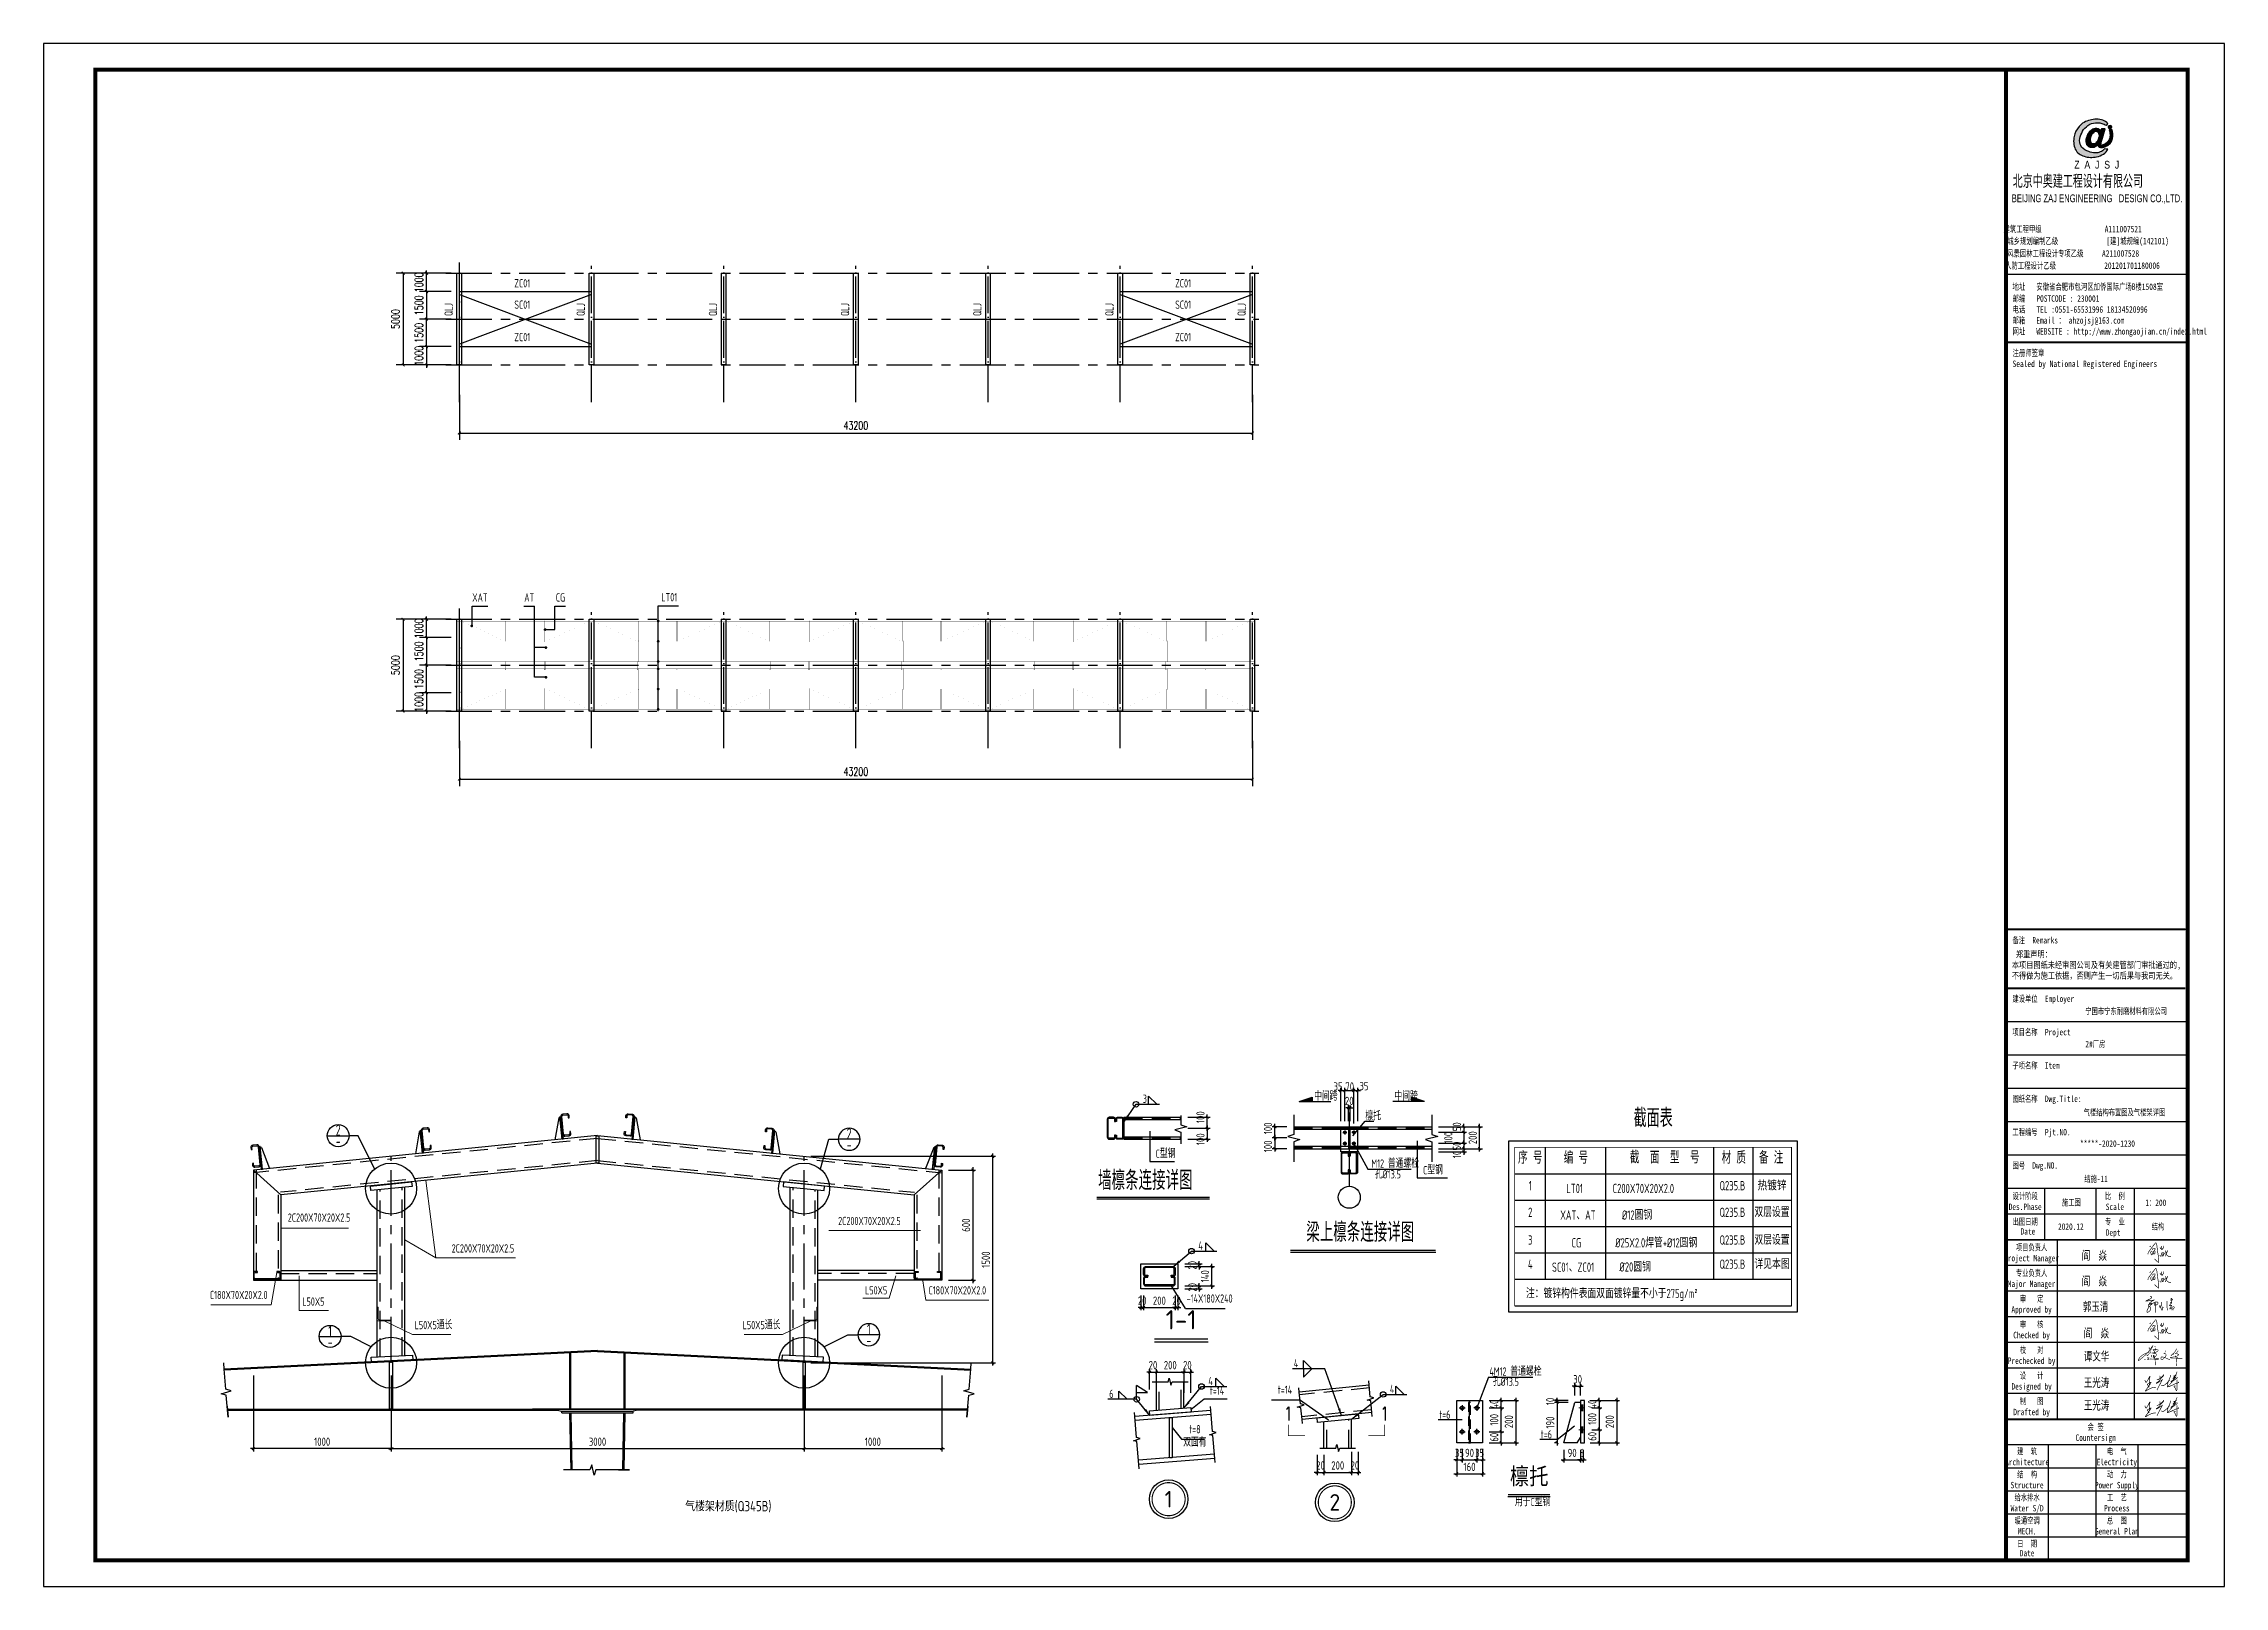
# Model space of a CAD drawing. Extents: x -33967 to 1773478, y -1022458 to -784650.
# Drawn here: x 1268340 to 1387140, y -1022458 to -938458 of the extents above; entities that cross this region are included whole.
import ezdxf
from ezdxf.enums import TextEntityAlignment as Align

# ---------------------------------------------------------------- set-up
doc = ezdxf.new("R2010")
doc.units = 0
doc.header["$LTSCALE"] = 1000
doc.header["$MEASUREMENT"] = 0
for name, pattern in [('0$0$CENTERX2', [4, 2.5, -0.5, 0.5, -0.5]), ('DASHED', [0.75, 0.5, -0.25]), ('DASHEDX2', [38.1, 25.4, -12.7]), ('DOTE', [2.42, 2, -0.2, 0.02, -0.2])]:
    doc.linetypes.add(name, pattern=pattern)
for name, color, linetype in [('002', 3, 'Continuous'), ('AXIS', 3, 'Continuous'), ('DIM', 146, 'Continuous'), ('DOTE', 1, 'DOTE'), ('GL', 150, 'Continuous'), ('Gwall', 42, 'Continuous'), ('GZ', 50, 'Continuous'), ('LK 轮廓', 3, 'Continuous'), ('LT', 27, 'Continuous'), ('MC', 132, 'Continuous'), ('NUM', 7, 'Continuous'), ('Prof', 2, 'Continuous'), ('PUB_DIM', 3, 'Continuous'), ('PUB_TEXT', 7, 'Continuous'), ('PUB_TITLE', 4, 'Continuous'), ('PZ', 202, 'Continuous'), ('QXX', 4, 'DASHEDX2'), ('REIND', 1, 'Continuous'), ('TEXT', 7, 'Continuous'), ('THICK', 6, 'Continuous'), ('THIN', 7, 'Continuous'), ('WELD', 7, 'Continuous'), ('图层5', 4, 'DASHEDX2'), ('图框文字', 120, 'Continuous'), ('图签', 3, 'Continuous'), ('型钢', 6, 'Continuous'), ('实线', 3, 'Continuous'), ('引出线', 3, 'Continuous'), ('引线', 3, 'Continuous'), ('标注', 3, 'Continuous'), ('框线', 252, 'Continuous'), ('粗实线', 2, 'Continuous'), ('粗线', 5, 'Continuous')]:
    doc.layers.add(name, color=color, linetype=linetype)
doc.layers.add('螺栓', color=15, linetype='Continuous', lineweight=18)
doc.layers.add('轮廓线', color=3, linetype='Continuous', lineweight=9)
doc.styles.add('_gyy_title_Arial', font='arial.ttf', dxfattribs={"width": 0.7})
doc.styles.add('_gyy_title_ST', font='', dxfattribs={"width": 0.8})
doc.styles.add('_TCH_DIM_T3', font='SIMPLEX', dxfattribs={"width": 0.705882, "bigfont": 'GBCBIG'})
doc.styles.add('C', font='tssdeng.shx', dxfattribs={"height": 3, "bigfont": 'tssdchn.shx'})
doc.styles.add('HZ', font='txt.shx', dxfattribs={"width": 0.8, "bigfont": '000hztxt.shx'})
doc.styles.add('SIM-TSSC', font='simplex.shx', dxfattribs={"width": 0.8, "bigfont": 'tssdchn.shx'})
doc.styles.get("Standard").update_dxf_attribs({"font": 'gbenor.shx', "bigfont": 'gbcbig.shx'})
doc.styles.add('TSSD_Axis', font='complex.shx', dxfattribs={"width": 0.7, "bigfont": 'hztxt.shx'})
doc.styles.add('TSSD_Dimension', font='Tssdeng.shx', dxfattribs={"width": 0.8, "bigfont": 'hztxt.shx'})
doc.styles.add('TSSD_Label', font='tssdeng.shx', dxfattribs={"width": 0.7, "bigfont": 'hztxt.shx'})
doc.styles.add('TSSD_Norm', font='tssdeng.shx', dxfattribs={"bigfont": 'hztxt.shx'})
doc.styles.add('TSSD_Num', font='Tssdeng.shx', dxfattribs={"width": 0.7, "bigfont": 'hztxt.shx'})
doc.styles.add('TSSD_Rein', font='Tssdeng.shx', dxfattribs={"width": 0.7, "bigfont": 'hztxt.shx'})
doc.styles.get('_gyy_title_ST').set_extended_font_data('SimSun')
doc.dimstyles.new('TCH_150_1', dxfattribs={"dimtxt": 446.25, "dimasz": 150, "dimexe": 375, "dimexo": 450, "dimgap": 189.375, "dimtad": 1, "dimdec": 0, "dimzin": 0, "dimdsep": 46, "dimtxsty": '_TCH_DIM_T3', "dimblk": 'ARCHTICK', "dimcen": 0.09, "dimclrd": 256, "dimclre": 256, "dimclrt": 7, "dimazin": 2, "dimtfac": 1, "dimtdec": 0, "dimtix": 1, "dimtmove": 2, "dimatfit": 3, "dimfxl": 1, "dimtolj": 1, "dimtzin": 0, "dimarcsym": 0})
doc.dimstyles.new('TSSD_20_150', dxfattribs={"dimtxt": 450, "dimasz": 150, "dimexe": 150, "dimexo": 375, "dimgap": 150, "dimtad": 1, "dimdec": 0, "dimlfac": 0.133333, "dimzin": 0, "dimdsep": 46, "dimtxsty": 'TSSD_Dimension', "dimblk": 'ARCHTICK', "dimcen": 0, "dimdle": 150, "dimclrt": 7, "dimadec": 0, "dimazin": 0, "dimtfac": 1, "dimtdec": 0, "dimtix": 1, "dimtmove": 2, "dimatfit": 3, "dimfxl": 1, "dimtolj": 1, "dimtzin": 0, "dimarcsym": 0})
doc.dimstyles.new('TSSD_30_150', dxfattribs={"dimtxt": 450, "dimasz": 150, "dimexe": 150, "dimexo": 375, "dimgap": 150, "dimtad": 1, "dimdec": 0, "dimlfac": 0.2, "dimzin": 0, "dimdsep": 46, "dimtxsty": 'TSSD_Dimension', "dimblk": 'ARCHTICK', "dimblk1": 'ARCHTICK', "dimblk2": 'ARCHTICK', "dimcen": 0, "dimdle": 150, "dimclrt": 7, "dimadec": 0, "dimazin": 0, "dimtfac": 1, "dimtdec": 0, "dimtix": 1, "dimtmove": 2, "dimatfit": 3, "dimfxl": 1, "dimtolj": 1, "dimtzin": 0, "dimarcsym": 0})
doc.dimstyles.new('TSSD_LEADER_STYLE_400.0', dxfattribs={"dimtxt": 1200, "dimasz": 400, "dimexe": 400, "dimexo": 1000, "dimgap": 0.09, "dimtad": 0, "dimtih": 1, "dimtoh": 1, "dimdec": 4, "dimzin": 0, "dimdsep": 46, "dimtxsty": 'Standard', "dimcen": 0.09, "dimdle": 400, "dimclrt": 7, "dimadec": 0, "dimazin": 0, "dimtfac": 1, "dimtdec": 4, "dimtofl": 0, "dimtmove": 0, "dimatfit": 3, "dimfxl": 1, "dimtolj": 1, "dimtzin": 0, "dimarcsym": 0})

msp = doc.modelspace()

# ---------------------------------------------------------------- texts
at = {"color": 1, "insert": (1375609.2, -945596.3), "char_height": 718.199, "width": 9393.636, "attachment_point": 1, "style": 'HZ'}
msp.add_mtext('北京中奥建工程设计有限公司', dxfattribs=at)
at = {"layer": 'PUB_TEXT', "style": 'SIM-TSSC', "width": 0.8}
for p in [(1336147.6, -1013050.7), (1341403.7, -1013050.7)]:
    msp.add_text('1', height=750, dxfattribs=at).set_placement(p, align=Align.MIDDLE_CENTER)
at = {"layer": 'PUB_TITLE', "width": 0.7}
for s, height, style, p in [('BEIJING ZAJ ENGINEERING   DESIGN CO.,LTD.', 424.242, '_gyy_title_Arial', (1380202.1, -947093.5)), ('城乡规划编制乙级             [建]城规编(142101)', 353.535, '_gyy_title_ST', (1379715.8, -949380.4)), ('建筑工程甲级                 A111007521             ', 353.535, '_gyy_title_ST', (1380187.8, -948731.8)), ('人防工程设计乙级             201201701180006', 353.535, '_gyy_title_ST', (1379409, -950720.2)), ('风景园林工程设计专项乙级     A211007528           ', 353.535, '_gyy_title_ST', (1380011.9, -950058.6)), ('设计阶段', 349.18, '_gyy_title_ST', (1376288.5, -1001378.6)), ('比  例', 349.18, '_gyy_title_ST', (1381177, -1001378.6)), ('Des.Phase', 349.18, '_gyy_title_ST', (1376288.5, -1001965.2)), ('出图日期', 349.18, '_gyy_title_ST', (1376288.5, -1002775.3)), ('专  业', 349.18, '_gyy_title_ST', (1381177, -1002775.3)), ('Scale', 349.18, '_gyy_title_ST', (1381177, -1001965.2)), ('项目负责人', 349.18, '_gyy_title_ST', (1376637.7, -1004172)), ('Date', 349.18, '_gyy_title_ST', (1376438.7, -1003304.7)), ('Dept ', 349.18, '_gyy_title_ST', (1381177, -1003361.9)), ('Project Manager', 349.176, '_gyy_title_ST', (1376637.7, -1004758.6)), ('Major Manager', 349.176, '_gyy_title_ST', (1376637.7, -1006155.3)), ('专业负责人', 349.18, '_gyy_title_ST', (1376637.7, -1005568.7)), ('Approved by', 349.176, '_gyy_title_ST', (1376637.7, -1007552)), ('审   定', 349.18, '_gyy_title_ST', (1376637.7, -1006965.4)), ('Checked by', 349.18, '_gyy_title_ST', (1376637.7, -1008948.7)), ('审   核', 349.18, '_gyy_title_ST', (1376637.7, -1008362.1)), ('校   对', 349.18, '_gyy_title_ST', (1376637.7, -1009758.8)), ('Prechecked by', 349.176, '_gyy_title_ST', (1376637.7, -1010345.4)), ('设   计', 349.18, '_gyy_title_ST', (1376637.7, -1011155.5)), ('Designed by', 349.176, '_gyy_title_ST', (1376637.7, -1011742.1)), ('制   图', 349.18, '_gyy_title_ST', (1376637.7, -1012552.2)), ('Drafted by', 349.18, '_gyy_title_ST', (1376637.7, -1013138.9)), ('Countersign', 349.176, '_gyy_title_ST', (1380129.4, -1014535.6)), ('会 签', 349.18, '_gyy_title_ST', (1380129.4, -1013948.9)), ('Architecture', 349.176, '_gyy_title_ST', (1376393.3, -1015862.4)), ('建  筑', 349.18, '_gyy_title_ST', (1376393.3, -1015275.8)), ('Electricity', 349.176, '_gyy_title_ST', (1381281.7, -1015862.4)), ('电  气', 349.18, '_gyy_title_ST', (1381281.7, -1015275.8)), ('Structure', 349.18, '_gyy_title_ST', (1376393.3, -1017119.5)), ('结  构', 349.18, '_gyy_title_ST', (1376393.3, -1016532.8)), ('Power Supply', 349.176, '_gyy_title_ST', (1381281.7, -1017119.5)), ('动  力', 349.18, '_gyy_title_ST', (1381281.7, -1016532.8)), ('Water S/D', 349.18, '_gyy_title_ST', (1376393.3, -1018376.5)), ('给水排水', 349.18, '_gyy_title_ST', (1376393.3, -1017789.9)), ('Process', 349.18, '_gyy_title_ST', (1381281.7, -1018376.5)), ('工  艺', 349.18, '_gyy_title_ST', (1381281.7, -1017789.9)), ('暖通空调', 349.18, '_gyy_title_ST', (1376393.3, -1019046.9)), ('MECH.', 349.18, '_gyy_title_ST', (1376393.3, -1019633.5)), ('General Plan', 349.176, '_gyy_title_ST', (1381281.7, -1019633.5)), ('总  图', 349.18, '_gyy_title_ST', (1381281.7, -1019046.9)), ('日  期', 349.18, '_gyy_title_ST', (1376393.3, -1020303.9)), ('Date', 349.18, '_gyy_title_ST', (1376393.3, -1020820.7))]:
    msp.add_text(s, height=height, dxfattribs=dict(at, style=style)).set_placement(p, align=Align.CENTER)
at = {"layer": 'PUB_TITLE', "style": '_gyy_title_ST', "width": 0.7}
for s, height, p in [('地址   安徽省合肥市包河区加侨国际广场B楼1508室', 353.535, (1375598.8, -951868.8)), ('邮编   POSTCODE : 230001', 353.535, (1375598.8, -952514.6)), ('电话   TEL :0551-65531996 18134520996', 353.535, (1375598.8, -953108.5)), ('邮箱   Email ： ahzojsj@163.com', 353.535, (1375598.8, -953702.4)), ('网址   WEBSITE : http://www.zhongaojian.cn/index.html', 353.535, (1375598.8, -954299.9)), ('注册师签章', 353.53, (1375598.8, -955473.6)), ('Sealed by National Registered Engineers', 353.535, (1375600.7, -956067.6)), ('备注  Remarks', 349.176, (1375594.4, -987451)), ('建设单位  Employer', 349.176, (1375594.4, -990638)), ('项目名称  Project', 349.176, (1375594.4, -992453.7)), ('子项名称  Item', 349.18, (1375594.4, -994269.4)), ('图纸名称  Dwg.Title:', 349.176, (1375594.4, -996085.1)), ('工程编号  Pjt.NO.', 349.176, (1375594.4, -997900.8)), ('图号  Dwg.NO.', 349.176, (1375594.4, -999716.5))]:
    msp.add_text(s, height=height, dxfattribs=at).set_placement(p)
at = {"layer": 'PUB_TITLE', "color": 2, "style": '_gyy_title_ST', "width": 0.7}
for s, height, p in [('宁国市宁东耐磨材料有限公司', 349.176, (1381787.4, -991125.9)), ('2#厂房', 349.18, (1380111.9, -992916.9))]:
    msp.add_text(s, height=height, dxfattribs=at).set_placement(p, align=Align.MIDDLE)
at = {"layer": 'PUB_TITLE', "color": 6, "style": '_gyy_title_ST', "width": 0.7}
msp.add_text('气楼结构布置图及气楼架详图', height=349.176, dxfattribs=at).set_placement((1381695.4, -996634.8), align=Align.MIDDLE)
at = {"layer": 'PUB_TITLE', "color": 2, "style": '_gyy_title_ST', "width": 0.7}
msp.add_text('*****-2020-1230', height=349.176, dxfattribs=at).set_placement((1380772.8, -998523.4), align=Align.CENTER)
at = {"layer": 'PUB_TITLE', "color": 6, "style": '_gyy_title_ST', "width": 0.7}
msp.add_text('结施-11', height=349.18, dxfattribs=at).set_placement((1380149.5, -1000444), align=Align.CENTER)
at = {"layer": 'PUB_TITLE', "insert": (1375565.2, -987866.1), "char_height": 349.176, "width": 11173.63, "attachment_point": 1, "style": '_gyy_title_ST'}
msp.add_mtext(' 郑重声明：\\P本项目图纸未经审图公司及有关建管部门审批通过的,\\P不得做为施工依据，否则产生一切后果与我司无关。', dxfattribs=at)
at = {"layer": 'TEXT', "width": 0.7}
for s, height, style, p in [('3', 450, 'TSSD_Label', (1328216.9, -996133.6)), ('LT01', 506.25, 'TSSD_Norm', (1351291.1, -1001046)), ('C200X70X20X2.0', 506.25, 'TSSD_Norm', (1353815.6, -1001046)), ('XAT、AT', 506.25, 'TSSD_Norm', (1350962.2, -1002494.2)), ('%%C12圆钢', 506.25, 'TSSD_Norm', (1354319.6, -1002494.2)), ('4', 450, 'TSSD_Label', (1331246.4, -1004129.2)), ('CG', 506.25, 'TSSD_Norm', (1351576.3, -1004004.1)), ('%%C25X2.0焊管+%%C12圆钢', 506.25, 'TSSD_Norm', (1353953, -1004004.1)), ('SC01、ZC01', 506.25, 'TSSD_Norm', (1350511.1, -1005331.8)), ('%%C20圆钢', 506.25, 'TSSD_Norm', (1354184.5, -1005319.3)), ('注：镀锌构件表面双面镀锌量不小于275g/m%%1402%%141', 506.25, 'TSSD_Norm', (1349092.2, -1006764.5)), ('4', 450, 'TSSD_Label', (1336447.1, -1010534.5)), ('6', 450, 'TSSD_Label', (1326392.2, -1012196.6)), ('4', 450, 'TSSD_Label', (1331789.1, -1011500.5)), ('4', 450, 'TSSD_Label', (1341680.5, -1011933.4))]:
    msp.add_text(s, height=height, dxfattribs=dict(at, style=style)).set_placement(p)
at = {"layer": 'TEXT'}
for s, height, style, width, p in [('截面表', 1012.5, 'TSSD_Norm', 0.7, (1356022.8, -997764.5)), ('序 号', 675, 'TSSD_Norm', 0.7, (1349327.7, -999647.2)), ('编 号', 675, 'TSSD_Norm', 0.7, (1351814.1, -999647.2)), ('截  面  型  号', 675, 'TSSD_Norm', 0.7, (1356648.8, -999636.6)), ('材 质', 675, 'TSSD_Norm', 0.7, (1360413.3, -999647.2)), ('备 注', 675, 'TSSD_Norm', 0.7, (1362447.1, -999647.2)), ('1', 506.3, 'TSSD_Norm', 0.7, (1349327.7, -1001046)), ('Q235.B', 506.25, 'TSSD_Norm', 0.7, (1360338, -1001046)), ('热镀锌', 506.25, 'TSSD_Norm', 0.8, (1362497, -1001046)), ('2C200X70X20X2.5', 450, 'TSSD_Rein', 0.7, (1283345.5, -1002737.7, 744)), ('2C200X70X20X2.5', 450, 'TSSD_Rein', 0.7, (1313327.6, -1002923.6, 744)), ('2', 506.3, 'TSSD_Norm', 0.7, (1349327.7, -1002494.2)), ('Q235.B', 506.25, 'TSSD_Norm', 0.7, (1360338, -1002494.2)), ('双层设置', 506.25, 'TSSD_Norm', 0.7, (1362497, -1002494.2)), ('2C200X70X20X2.5', 450, 'TSSD_Rein', 0.7, (1292273.4, -1004417.9, 744)), ('3', 506.3, 'TSSD_Norm', 0.7, (1349327.7, -1004004.1)), ('Q235.B', 506.25, 'TSSD_Norm', 0.7, (1360338, -1004004.1)), ('双层设置', 506.25, 'TSSD_Norm', 0.7, (1362497, -1004004.1)), ('4', 506.3, 'TSSD_Norm', 0.7, (1349327.7, -1005319.3)), ('Q235.B', 506.25, 'TSSD_Norm', 0.7, (1360338, -1005319.3)), ('详见本图', 506.25, 'TSSD_Norm', 0.7, (1362497, -1005319.3)), ('L50X5', 450, 'TSSD_Rein', 0.7, (1313691.9, -1006700.7, 750)), ('C180X70X20X2.0', 450, 'TSSD_Rein', 0.7, (1318115.1, -1006701.7, 744)), ('C180X70X20X2.0', 450, 'TSSD_Rein', 0.7, (1278969.1, -1006953.5, 744)), ('L50X5', 450, 'TSSD_Rein', 0.7, (1283034.8, -1007312.7, 750)), ('-14X180X240', 450, 'TSSD_Label', 0.7, (1331860.3, -1007146)), ('L50X5通长', 450, 'TSSD_Rein', 0.7, (1289580.7, -1008593, 744)), ('L50X5通长', 450, 'TSSD_Rein', 0.7, (1307449.4, -1008593, 744)), ('t=14', 450, 'TSSD_Label', 0.7, (1332263.4, -1012162.6)), ('t=14', 450, 'TSSD_Label', 0.7, (1335961.9, -1012112.3)), ('双面有', 450, 'TSSD_Label', 0.7, (1331058.7, -1014975.6)), ('t=8', 450, 'TSSD_Label', 0.7, (1331058.7, -1014260.2))]:
    msp.add_text(s, height=height, dxfattribs=dict(at, style=style, width=width)).set_placement(p, align=Align.BOTTOM_CENTER)
at = {"layer": 'TEXT', "linetype": 'ByBlock', "style": 'TSSD_Norm', "width": 0.7}
for s, p in [('墙檩条连接详图', (1325785.9, -1001189.9)), ('梁上檩条连接详图', (1337127.5, -1004014.7))]:
    msp.add_text(s, height=1050, dxfattribs=at).set_placement(p, align=Align.BOTTOM_LEFT)
at = {"layer": 'TEXT', "color": 3, "style": '_gyy_title_ST', "width": 0.7}
for s, p in [('阎  焱', (1379368.9, -1004678.4)), ('阎  焱', (1379368.9, -1006075.1)), ('郭玉清', (1379431.8, -1007463.8)), ('阎  焱', (1379482.1, -1008906.4)), ('谭文华', (1379482.1, -1010164.6)), ('王光涛', (1379482.1, -1011598.2)), ('王光涛', (1379482.1, -1012834.3))]:
    msp.add_text(s, height=471.58, dxfattribs=at).set_placement(p)
at = {"layer": 'TEXT', "linetype": 'ByBlock', "style": 'TSSD_Norm'}
msp.add_text('1-1', height=1050, dxfattribs=at).set_placement((1329461.8, -1008781.2), align=Align.BOTTOM_LEFT)
at = {"layer": 'TEXT', "style": 'TSSD_Norm'}
msp.add_text('檩托', height=1050, dxfattribs=at).set_placement((1348220.4, -1017334), align=Align.BOTTOM_LEFT)
at = {"layer": 'TEXT', "style": 'TSSD_Norm', "width": 0.8}
msp.add_text('气楼架材质(Q345B)', height=562.5, dxfattribs=at).set_placement((1303286.9, -1018539.3, 735), align=Align.BOTTOM_LEFT)
at = {"layer": 'THIN', "style": 'TSSD_Dimension', "width": 0.7}
for s, p in [('ZC01', (1294846.4, -951867.4)), ('ZC01', (1330846.4, -951867.4)), ('SC01', (1294846.4, -953029.4)), ('SC01', (1330846.4, -953029.4)), ('ZC01', (1294846.4, -954798.1)), ('ZC01', (1330846.4, -954798.1)), ('XAT', (1292522.1, -968973.4)), ('AT', (1295066.1, -968973.4)), ('CG', (1296747.4, -968973.4)), ('LT01', (1302854.2, -968960.3))]:
    msp.add_text(s, height=450, dxfattribs=at).set_placement(p, align=Align.BOTTOM_RIGHT)
for p in [(1290761.1, -952586.6), (1297961.1, -952586.6), (1305161.1, -952586.6), (1312361.1, -952586.6), (1319561.1, -952586.6), (1326761.1, -952586.6), (1333961.1, -952586.6)]:
    msp.add_text('QLJ', height=450, rotation=90, dxfattribs=at).set_placement(p, align=Align.BOTTOM_RIGHT)
at = {"layer": 'THIN', "width": 0.7}
for s, style, p in [('中间跨', 'TSSD_Dimension', (1337553.1, -995998.2)), ('中间跨', 'TSSD_Dimension', (1341925.4, -995998.2)), ('檩托', 'TSSD_Dimension', (1340343.7, -997079)), ('C型钢', 'TSSD_Norm', (1328921.2, -999124.6)), ('M12 普通螺栓', 'TSSD_Dimension', (1340669.6, -999663.3)), ('孔%%c13.5', 'TSSD_Dimension', (1340858.9, -1000247.6)), ('C型钢', 'TSSD_Norm', (1343486.8, -1000023.5)), ('4M12 普通螺栓', 'TSSD_Dimension', (1347102.2, -1010984.8)), ('孔%%c13.5', 'TSSD_Dimension', (1347287.7, -1011539.5)), ('t=6', 'TSSD_Dimension', (1344366.8, -1013330.9)), ('t=6', 'TSSD_Dimension', (1349897, -1014403.9)), ('用于C型钢', 'TSSD_Dimension', (1348491.3, -1018090.8))]:
    msp.add_text(s, height=450, dxfattribs=dict(at, style=style)).set_placement(p)
at = {"layer": '图框文字', "color": 7, "style": '_gyy_title_ST', "width": 0.7}
for s, p in [('施工图', (1378803, -1001728.4)), ('1：200', (1383405.2, -1001739.5)), ('结构', (1383519.5, -1003043)), ('2020.12', (1378777.2, -1003043))]:
    msp.add_text(s, height=349.18, dxfattribs=at).set_placement(p, align=Align.CENTER)

# ---------------------------------------------------------------- blocks, each defined once
blk = doc.blocks.new('dd')
at = {"layer": '图签'}
h = blk.add_hatch(color=5, dxfattribs=at)
h.set_gradient(color1=(0, 0, 255), color2=(36, 36, 255), one_color=1, tint=0.57)
h.paths.add_polyline_path([(452, 1270, -0.093206), (531, 1562, -0.136321), (716, 1807, -0.161039), (988, 1948, -0.108591), (1307, 1935, -0.049497), (1479, 1861, 0.062627), (1539, 1932, 0.094388), (1351, 2056, 0.136326), (854, 2062, 0.161722), (430, 1810, 0.133661), (243, 1435, 0.158414), (286, 937, 0.22517), (632, 669, 0.138663), (1107, 646, 0.074676), (1375, 753, 0.125344), (1543, 944, 0.006312), (1413, 948, -0.090385), (1244, 833, -0.096745), (1053, 797, -0.073845), (803, 850, -0.140868), (530, 1020, -0.160753)])
h = blk.add_hatch(color=5, dxfattribs=at)
h.set_gradient(color1=(0, 0, 255), color2=(36, 36, 255), one_color=1, tint=0.57)
h.paths.add_polyline_path([(1306, 1289, 0.011169), (1334, 1370, 0.005807), (1431, 1724, 0.01105), (1292, 1724, 0.016796), (1267, 1634, 0.125943), (1203, 1704, 0.083806), (1120, 1739, 0.082879), (1047, 1739, -0.008503), (952, 1710, 0.060057), (844, 1628, 0.086078), (774, 1532, 0.099424), (705, 1347, 0.12153), (690, 1225, 0.102644), (719, 1122, 0.056648), (797, 1042, 0.092914), (913, 1013, 0.194578), (1098, 1064, -0.002562), (1175, 1122, 0.064354), (1167, 1068, 0.172385), (1207, 1017, 0.105458), (1300, 1002, 0.086567), (1454, 1046, 0.047674), (1592, 1136, 0.166359), (1692, 1274, 0.096748), (1728, 1431, 0.03151), (1728, 1548, 0.041815), (1700, 1691, 0.007654), (1588, 1673, -0.009919), (1610, 1585, -0.068269), (1624, 1482, -0.105336), (1605, 1352, -0.14652), (1528, 1223, -0.070486), (1434, 1151, -0.077937), (1341, 1103, -0.127098), (1272, 1084, -0.114215), (1267, 1129, -0.007609)])
h.paths.add_polyline_path([(865, 1245, -0.099994), (863, 1328, -0.050974), (888, 1427, -0.120527), (938, 1529, -0.043888), (1002, 1595, -0.08446), (1063, 1619, -0.147309), (1127, 1607, -0.037474), (1177, 1572, -0.06931), (1209, 1507, -0.067662), (1213, 1431, -0.02676), (1211, 1413, 0.017209), (1183, 1329, -0.048815), (1120, 1223, -0.139096), (1046, 1163, -0.097991), (944, 1153, -0.085394), (909, 1169, -0.149141)], flags=16)
h = blk.add_hatch(color=1, dxfattribs=at)
h.set_gradient(color1=(255, 0, 0), color2=(255, 0, 0), tint=0.57)
h.paths.add_polyline_path([(1557, 1818, 0.386553), (1564, 1757, 0.170676), (1604, 1736, 0.082224), (1657, 1743, 0.087509), (1686, 1766, 0.264235), (1694, 1804, 0.244333), (1636, 1850, 0.30271)])
blk.add_lwpolyline([(1539, 1932, 0.094388), (1351, 2056, 0.136326), (854, 2062, 0.161722), (430, 1810, 0.133661), (243, 1435, 0.158414), (286, 937, 0.22517), (632, 669, 0.138663), (1107, 646, 0.074676), (1375, 753, 0.125344), (1543, 944, 0.006312), (1413, 948, -0.090385), (1244, 833, -0.096745), (1053, 797, -0.073845), (803, 850, -0.140868), (530, 1020, -0.160753), (452, 1270, -0.093206), (531, 1562, -0.136321), (716, 1807, -0.161039), (988, 1948, -0.108591), (1307, 1935, -0.049497), (1479, 1861, 0.062627)], format="xyb", close=True, dxfattribs=at)
for points in [[(1431, 1724, 0.011041), (1292, 1724, 0.016796), (1267, 1634, 0.125943), (1203, 1704, 0.083806), (1120, 1739, 0.082879), (1047, 1739, -0.008503), (952, 1710, 0.060057), (844, 1628, 0.086078), (774, 1532, 0.099424), (705, 1347, 0.12153), (690, 1225, 0.102644), (719, 1122, 0.056648), (797, 1042, 0.092914), (913, 1013, 0.194578), (1098, 1064, -0.002562), (1175, 1122, 0.064354), (1167, 1068, 0.172385), (1207, 1017, 0.105458), (1300, 1002, 0.086567), (1454, 1046, 0.047674), (1592, 1136, 0.166359), (1692, 1274, 0.096748), (1728, 1431, 0.03151), (1728, 1548, 0.041815), (1700, 1691, 0.007654), (1588, 1673, -0.009919), (1610, 1585, -0.068269), (1624, 1482, -0.105336), (1605, 1352, -0.14652), (1528, 1223, -0.070486), (1434, 1151, -0.077937), (1341, 1103, -0.127098), (1272, 1084, -0.114215), (1267, 1129, -0.007609), (1306, 1289, 0.011169), (1334, 1370, 0.005782), (1430, 1722, 0.069025)], [(1694, 1804, 0.243958), (1636, 1850, 0.303117), (1557, 1818, 0.386553), (1564, 1757, 0.170676), (1604, 1736, 0.082224), (1657, 1743, 0.087509), (1686, 1766, 0.264235), (1694, 1804, -7.823139)], [(1213, 1431, 0.067662), (1209, 1507, 0.06931), (1177, 1572, 0.037474), (1127, 1607, 0.147309), (1063, 1619, 0.08446), (1002, 1595, 0.043888), (938, 1529, 0.120527), (888, 1427, 0.050974), (863, 1328, 0.099994), (865, 1245, 0.149141), (909, 1169, 0.085394), (944, 1153, 0.097991), (1046, 1163, 0.139096), (1120, 1223, 0.048815), (1183, 1329, -0.017209), (1211, 1413, 0.02676), (1213, 1431, 0.441273)]]:
    blk.add_lwpolyline(points, format="xyb", dxfattribs=at)
at = {"insert": (246, 492), "char_height": 300, "width": 8000, "attachment_point": 1, "style": 'HZ'}
blk.add_mtext('{\\fArial|b0|i0|c0|p32;Z  A  J  S  J}', dxfattribs=at)
blk = doc.blocks.new('asdf')
at = {"color": 2, "lineweight": 25, "const_width": 25}
for points in [[(2531180, 1895021), (2531310, 1895199)], [(2531201, 1895196), (2531253, 1895242)], [(2531301, 1895084), (2531314, 1895109)], [(2531310, 1895199), (2531428, 1895348)], [(2531314, 1895109), (2531322, 1895121)], [(2531322, 1895121), (2531341, 1895136)], [(2531341, 1895136), (2531372, 1895148)], [(2531372, 1895148), (2531403, 1895151)], [(2531407, 1895082), (2531389, 1895056)], [(2531403, 1895151), (2531421, 1895140)], [(2531423, 1895114), (2531407, 1895082)], [(2531421, 1895140), (2531423, 1895114)], [(2531428, 1895348), (2531455, 1895365)], [(2531455, 1895365), (2531480, 1895318)], [(2531480, 1895318), (2531529, 1894945)], [(2531612, 1895178), (2531630, 1895135)], [(2531630, 1895135), (2531645, 1895132)], [(2531645, 1895132), (2531659, 1895133)], [(2531658, 1895106), (2531656, 1895092)], [(2531671, 1895149), (2531658, 1895106)], [(2531671, 1895106), (2531703, 1895096)], [(2531681, 1895194), (2531671, 1895149)], [(2531677, 1895238), (2531681, 1895194)], [(2531712, 1895127), (2531687, 1895132)], [(2531703, 1895096), (2531716, 1895110)], [(2531734, 1895144), (2531712, 1895127)], [(2531744, 1895184), (2531734, 1895144)], [(2531740, 1895244), (2531751, 1895233)], [(2531751, 1895205), (2531744, 1895184)], [(2531751, 1895233), (2531751, 1895205)], [(2531912, 1895067), (2531878, 1894974)], [(2531144, 1894910), (2531152, 1894991)], [(2531152, 1894991), (2531180, 1895021)], [(2531288, 1895046), (2531245, 1895006)], [(2531245, 1895006), (2531261, 1894932)], [(2531261, 1894932), (2531271, 1894889)], [(2531271, 1894889), (2531288, 1894893)], [(2531288, 1894893), (2531319, 1894920)], [(2531319, 1894920), (2531321, 1894951)], [(2531321, 1894951), (2531334, 1894984)], [(2531338, 1894938), (2531326, 1894956)], [(2531334, 1894984), (2531336, 1895022)], [(2531346, 1894925), (2531338, 1894938)], [(2531339, 1894936), (2531360, 1894945)], [(2531345, 1894996), (2531367, 1895042)], [(2531387, 1894925), (2531346, 1894925)], [(2531360, 1894945), (2531351, 1894996)], [(2531367, 1895042), (2531382, 1895054)], [(2531382, 1895054), (2531401, 1895042)], [(2531409, 1894940), (2531387, 1894925)], [(2531555, 1894585), (2531397, 1894735)], [(2531401, 1895042), (2531414, 1895027)], [(2531421, 1894971), (2531409, 1894940)], [(2531414, 1895027), (2531422, 1895000)], [(2531422, 1895000), (2531421, 1894971)], [(2531529, 1894945), (2531550, 1894833)], [(2531550, 1894833), (2531558, 1894732)], [(2531558, 1894626), (2531555, 1894585)], [(2531558, 1894732), (2531558, 1894626)], [(2531610, 1894887), (2531611, 1894847)], [(2531658, 1894880), (2531641, 1894811)], [(2531664, 1894948), (2531658, 1894880)], [(2531661, 1894978), (2531664, 1894948)], [(2531690, 1894965), (2531741, 1894991)], [(2531728, 1894906), (2531694, 1894847)], [(2531694, 1894847), (2531720, 1894839)], [(2531720, 1894839), (2531758, 1894885)], [(2531741, 1894991), (2531728, 1894906)], [(2531758, 1894919), (2531804, 1894953)], [(2531758, 1894885), (2531758, 1894919)], [(2531804, 1894953), (2531821, 1894982)], [(2531835, 1894880), (2531810, 1894836)], [(2531817, 1895058), (2531855, 1894974)], [(2531845, 1894919), (2531835, 1894880)], [(2531855, 1894974), (2531845, 1894919)], [(2531855, 1894949), (2531853, 1894942)], [(2531853, 1894942), (2531864, 1894888)], [(2531878, 1894974), (2531855, 1894949)], [(2531862, 1894897), (2531907, 1894859)], [(2531907, 1894859), (2531945, 1894828)], [(2531945, 1894828), (2531993, 1894816)], [(2531993, 1894816), (2532034, 1894816)]]:
    blk.add_lwpolyline(points, dxfattribs=at)
blk = doc.blocks.new('wfadf')
at = {"color": 2, "lineweight": 25, "const_width": 25}
for points in [[(2531221, 1893280), (2531268, 1893267), (2531280, 1893258), (2531285, 1893250), (2531289, 1893239), (2531287, 1893226), (2531279, 1893214), (2531266, 1893200), (2531240, 1893184), (2531192, 1893157), (2531155, 1893142), (2531122, 1893123), (2531089, 1893107), (2531063, 1893096), (2531061, 1893091), (2531109, 1893090), (2531136, 1893095), (2531162, 1893099), (2531182, 1893103), (2531204, 1893109), (2531229, 1893116), (2531261, 1893123), (2531306, 1893123), (2531348, 1893125), (2531368, 1893126), (2531354, 1893113), (2531289, 1893081), (2531258, 1893060), (2531236, 1893048), (2531213, 1893026), (2531203, 1893014), (2531197, 1892999), (2531197, 1892980), (2531197, 1892967), (2531201, 1892959), (2531209, 1892956), (2531223, 1892960), (2531255, 1892976), (2531265, 1892983), (2531278, 1892994), (2531283, 1893005), (2531283, 1893010), (2531280, 1893016), (2531268, 1893016), (2531256, 1893014), (2531231, 1892999), (2531206, 1892983), (2531187, 1892967), (2531163, 1892946), (2531155, 1892932), (2531152, 1892912), (2531156, 1892892), (2531169, 1892880), (2531194, 1892873), (2531218, 1892866), (2531239, 1892852), (2531246, 1892838), (2531245, 1892809), (2531246, 1892782), (2531243, 1892758), (2531229, 1892732), (2531210, 1892706), (2531188, 1892686), (2531165, 1892668), (2531149, 1892657), (2531130, 1892654), (2531116, 1892655), (2531107, 1892664), (2531102, 1892674), (2531102, 1892689), (2531104, 1892708), (2531111, 1892733), (2531129, 1892774), (2531149, 1892807), (2531168, 1892837), (2531190, 1892865), (2531212, 1892893), (2531255, 1892938), (2531298, 1892974), (2531333, 1893002), (2531366, 1893021), (2531413, 1893044), (2531436, 1893054), (2531455, 1893058), (2531478, 1893058), (2531506, 1893051), (2531525, 1893038), (2531531, 1893026), (2531534, 1893013), (2531528, 1892997), (2531522, 1892981), (2531502, 1892960), (2531479, 1892944), (2531442, 1892928), (2531413, 1892927), (2531395, 1892933), (2531387, 1892949), (2531386, 1892964), (2531390, 1892977), (2531398, 1892992), (2531412, 1893015), (2531422, 1893021), (2531431, 1893022), (2531425, 1892920), (2531430, 1892817), (2531432, 1892667), (2531432, 1892642)], [(2531661, 1893048), (2531679, 1893035), (2531682, 1893015), (2531680, 1892967), (2531667, 1892912), (2531644, 1892876), (2531631, 1892856), (2531618, 1892849), (2531606, 1892849), (2531599, 1892860), (2531598, 1892890), (2531603, 1892914), (2531616, 1892915), (2531626, 1892898), (2531636, 1892856), (2531655, 1892804), (2531659, 1892776), (2531664, 1892764), (2531672, 1892749), (2531680, 1892740), (2531686, 1892737), (2531691, 1892736), (2531697, 1892739), (2531704, 1892762), (2531713, 1892817), (2531715, 1892846), (2531715, 1892856), (2531741, 1892842), (2531758, 1892842)], [(2531889, 1893096), (2531883, 1892990), (2531884, 1892899), (2531891, 1892801), (2531895, 1892727)], [(2531975, 1892927), (2531970, 1892912)], [(2531970, 1892912), (2531986, 1892913)], [(2531999, 1892940), (2531975, 1892927)], [(2531986, 1892913), (2531999, 1892914)], [(2531992, 1892787), (2531992, 1892776)], [(2531992, 1892776), (2531999, 1892774)], [(2531996, 1892806), (2531992, 1892787)], [(2532021, 1892847), (2531996, 1892806)], [(2532033, 1892977), (2531999, 1892940)], [(2531999, 1892914), (2532006, 1892916)], [(2531999, 1892774), (2532017, 1892789)], [(2532003, 1893125), (2532035, 1893127)], [(2532006, 1892916), (2532021, 1892922)], [(2532017, 1892789), (2532063, 1892827)], [(2532019, 1893041), (2532060, 1893017)], [(2532020, 1893041), (2532019, 1893034), (2532020, 1893030), (2532021, 1893025), (2532022, 1893021), (2532024, 1893017), (2532028, 1893015), (2532030, 1893014), (2532052, 1893011), (2532057, 1893011)], [(2532021, 1892922), (2532026, 1892925)], [(2532055, 1892899), (2532021, 1892847)], [(2532026, 1892925), (2532030, 1892927)], [(2532030, 1892927), (2532039, 1892927)], [(2532060, 1893017), (2532033, 1892977)], [(2532035, 1893127), (2532056, 1893125)], [(2532039, 1892927), (2532055, 1892923)], [(2532045, 1893207), (2532044, 1893200)], [(2532044, 1893200), (2532056, 1893113)], [(2532059, 1893195), (2532045, 1893207)], [(2532055, 1892923), (2532063, 1892920)], [(2532064, 1892913), (2532055, 1892899)], [(2532056, 1893125), (2532090, 1893125)], [(2532056, 1893113), (2532062, 1893074)], [(2532064, 1893030), (2532057, 1893011)], [(2532075, 1893175), (2532059, 1893195)], [(2532062, 1893074), (2532064, 1893030)], [(2532063, 1892920), (2532064, 1892913)], [(2532063, 1892827), (2532100, 1892857)], [(2532085, 1892819), (2532074, 1892766), (2532074, 1892741), (2532074, 1892734)], [(2532091, 1893154), (2532075, 1893175)], [(2532090, 1893125), (2532105, 1893125)], [(2532105, 1893125), (2532091, 1893154)], [(2532100, 1892857), (2532115, 1892866)], [(2532119, 1892759), (2532108, 1892755)], [(2532115, 1892866), (2532132, 1892870)], [(2532129, 1892774), (2532119, 1892759)], [(2532133, 1892737), (2532125, 1892733)], [(2532150, 1892805), (2532129, 1892774)], [(2532132, 1892870), (2532148, 1892870)], [(2532148, 1892870), (2532160, 1892865)], [(2532164, 1892834), (2532150, 1892805)], [(2532160, 1892865), (2532166, 1892855)], [(2532166, 1892855), (2532164, 1892834)]]:
    blk.add_lwpolyline(points, dxfattribs=at)
blk = doc.blocks.new('2')
at = {"color": 2, "lineweight": 25, "const_width": 25}
for points in [[(2531019, 1890007), (2531024, 1889993), (2531029, 1889982), (2531032, 1889973), (2531035, 1889965), (2531037, 1889959), (2531039, 1889954), (2531041, 1889950), (2531042, 1889946), (2531044, 1889942), (2531045, 1889939), (2531047, 1889936), (2531049, 1889933), (2531050, 1889931), (2531052, 1889928), (2531054, 1889926), (2531057, 1889924), (2531059, 1889922), (2531061, 1889921), (2531064, 1889919), (2531066, 1889918), (2531068, 1889918), (2531070, 1889917), (2531072, 1889917), (2531074, 1889918), (2531075, 1889918), (2531077, 1889920), (2531078, 1889921), (2531079, 1889923), (2531079, 1889925), (2531080, 1889927), (2531081, 1889930), (2531082, 1889932), (2531083, 1889935), (2531084, 1889937), (2531085, 1889940), (2531087, 1889942), (2531089, 1889945), (2531091, 1889948), (2531093, 1889951), (2531096, 1889955), (2531099, 1889958), (2531102, 1889962), (2531106, 1889966), (2531110, 1889971), (2531113, 1889975), (2531117, 1889979), (2531121, 1889984), (2531124, 1889989), (2531128, 1889994), (2531131, 1889999), (2531134, 1890004), (2531137, 1890010), (2531140, 1890015), (2531143, 1890021), (2531145, 1890026), (2531148, 1890032), (2531152, 1890038), (2531155, 1890044), (2531158, 1890051), (2531161, 1890057), (2531165, 1890064), (2531168, 1890070), (2531172, 1890077), (2531175, 1890084), (2531179, 1890091), (2531182, 1890097), (2531186, 1890104), (2531189, 1890111), (2531192, 1890117), (2531195, 1890123), (2531198, 1890128), (2531201, 1890134), (2531204, 1890138), (2531207, 1890143), (2531209, 1890146), (2531211, 1890150), (2531214, 1890152), (2531216, 1890155), (2531217, 1890157), (2531219, 1890158), (2531220, 1890159), (2531221, 1890160), (2531223, 1890161), (2531223, 1890161), (2531224, 1890161), (2531225, 1890161), (2531225, 1890161), (2531226, 1890161), (2531226, 1890161), (2531226, 1890160), (2531226, 1890160), (2531226, 1890159), (2531226, 1890158), (2531225, 1890157), (2531225, 1890156), (2531224, 1890155), (2531224, 1890153), (2531223, 1890151), (2531222, 1890149), (2531221, 1890147), (2531221, 1890144), (2531220, 1890141), (2531219, 1890138), (2531218, 1890135), (2531217, 1890131), (2531216, 1890127), (2531215, 1890123), (2531215, 1890119), (2531214, 1890115), (2531213, 1890110), (2531212, 1890105), (2531212, 1890100), (2531211, 1890096), (2531210, 1890091), (2531210, 1890086), (2531209, 1890081), (2531209, 1890076), (2531209, 1890071), (2531208, 1890066), (2531208, 1890062), (2531208, 1890057), (2531208, 1890053), (2531208, 1890049), (2531208, 1890045), (2531207, 1890041), (2531207, 1890036), (2531207, 1890032), (2531207, 1890028), (2531207, 1890024), (2531207, 1890020), (2531207, 1890015), (2531207, 1890010), (2531207, 1890006), (2531207, 1890000), (2531206, 1889995), (2531206, 1889989), (2531205, 1889983), (2531205, 1889976), (2531204, 1889969), (2531203, 1889962), (2531202, 1889954), (2531201, 1889946), (2531200, 1889937), (2531198, 1889927), (2531197, 1889918), (2531196, 1889907), (2531195, 1889897), (2531194, 1889887), (2531193, 1889877), (2531192, 1889867), (2531191, 1889858), (2531190, 1889849), (2531190, 1889841), (2531190, 1889834), (2531189, 1889828), (2531189, 1889822), (2531189, 1889817), (2531189, 1889812), (2531189, 1889807), (2531189, 1889803), (2531188, 1889798), (2531188, 1889794), (2531188, 1889790), (2531188, 1889786), (2531187, 1889782), (2531187, 1889778), (2531187, 1889774), (2531187, 1889771), (2531187, 1889768), (2531186, 1889764), (2531186, 1889762), (2531186, 1889759), (2531186, 1889757), (2531186, 1889754), (2531185, 1889752), (2531185, 1889750), (2531185, 1889749), (2531185, 1889747), (2531185, 1889746), (2531184, 1889744), (2531184, 1889743), (2531184, 1889742), (2531183, 1889741), (2531183, 1889739), (2531182, 1889738), (2531182, 1889737), (2531181, 1889735), (2531180, 1889734), (2531179, 1889733), (2531178, 1889732), (2531177, 1889732), (2531176, 1889732), (2531174, 1889732), (2531173, 1889733), (2531171, 1889734), (2531169, 1889735), (2531167, 1889736), (2531166, 1889738), (2531164, 1889740), (2531163, 1889742), (2531161, 1889743), (2531160, 1889745), (2531159, 1889747), (2531159, 1889749), (2531158, 1889752), (2531157, 1889754), (2531156, 1889757), (2531156, 1889761), (2531155, 1889764), (2531154, 1889769), (2531154, 1889773), (2531153, 1889777), (2531152, 1889782), (2531151, 1889786), (2531150, 1889790), (2531149, 1889794), (2531148, 1889797), (2531147, 1889800), (2531146, 1889802), (2531145, 1889804), (2531144, 1889806), (2531143, 1889808), (2531141, 1889809), (2531140, 1889811), (2531138, 1889812), (2531137, 1889813), (2531135, 1889815), (2531133, 1889816), (2531131, 1889817), (2531130, 1889819), (2531128, 1889820), (2531126, 1889821), (2531124, 1889823), (2531122, 1889824), (2531120, 1889825), (2531118, 1889827), (2531117, 1889828), (2531115, 1889830), (2531114, 1889831), (2531114, 1889833), (2531114, 1889835), (2531114, 1889837), (2531115, 1889839), (2531116, 1889841), (2531118, 1889844), (2531121, 1889846), (2531124, 1889849), (2531129, 1889852), (2531133, 1889855), (2531139, 1889859), (2531145, 1889862), (2531151, 1889866), (2531158, 1889869), (2531164, 1889873), (2531171, 1889876), (2531177, 1889880), (2531182, 1889883), (2531188, 1889886), (2531193, 1889889), (2531197, 1889891), (2531202, 1889894), (2531207, 1889896), (2531211, 1889899), (2531216, 1889901), (2531220, 1889904), (2531225, 1889907), (2531230, 1889909), (2531234, 1889911), (2531239, 1889914), (2531243, 1889916), (2531246, 1889917), (2531250, 1889919), (2531253, 1889920), (2531255, 1889920), (2531257, 1889920), (2531258, 1889920), (2531259, 1889919), (2531260, 1889918), (2531260, 1889916), (2531260, 1889913), (2531259, 1889910), (2531258, 1889906), (2531257, 1889902), (2531255, 1889897), (2531253, 1889892), (2531251, 1889887), (2531248, 1889881), (2531245, 1889876), (2531241, 1889870), (2531237, 1889864), (2531233, 1889858), (2531229, 1889852), (2531224, 1889846), (2531219, 1889840), (2531214, 1889834), (2531209, 1889828), (2531204, 1889822), (2531199, 1889815), (2531194, 1889809), (2531189, 1889802), (2531184, 1889796), (2531179, 1889790), (2531175, 1889783), (2531170, 1889777), (2531166, 1889771), (2531162, 1889765), (2531157, 1889759), (2531153, 1889752), (2531148, 1889744), (2531142, 1889736), (2531136, 1889727), (2531129, 1889717), (2531122, 1889705), (2531113, 1889693), (2531104, 1889680), (2531095, 1889667), (2531086, 1889655), (2531078, 1889642), (2531070, 1889631), (2531063, 1889621), (2531057, 1889612), (2531052, 1889605), (2531048, 1889600), (2531045, 1889595), (2531042, 1889592), (2531041, 1889589), (2531039, 1889587), (2531038, 1889585), (2531037, 1889584), (2531036, 1889582), (2531035, 1889581), (2531035, 1889580), (2531035, 1889580), (2531035, 1889579), (2531036, 1889579), (2531037, 1889579), (2531038, 1889578), (2531040, 1889578), (2531042, 1889578), (2531045, 1889578), (2531047, 1889579), (2531050, 1889579), (2531053, 1889580), (2531055, 1889581), (2531058, 1889582), (2531061, 1889583), (2531063, 1889585), (2531066, 1889587), (2531068, 1889589), (2531071, 1889591), (2531074, 1889593), (2531077, 1889595), (2531079, 1889597), (2531082, 1889599), (2531085, 1889601), (2531089, 1889604), (2531092, 1889606), (2531095, 1889608), (2531099, 1889610), (2531103, 1889612), (2531106, 1889615), (2531110, 1889617), (2531115, 1889619), (2531119, 1889622), (2531124, 1889624), (2531128, 1889626), (2531133, 1889629), (2531139, 1889632), (2531144, 1889634), (2531150, 1889637), (2531156, 1889640), (2531162, 1889643), (2531168, 1889646), (2531175, 1889649), (2531181, 1889653), (2531188, 1889656), (2531195, 1889660), (2531202, 1889664), (2531209, 1889667), (2531216, 1889671), (2531223, 1889675), (2531229, 1889678), (2531236, 1889682), (2531242, 1889685), (2531248, 1889688), (2531253, 1889691), (2531259, 1889693), (2531264, 1889695), (2531269, 1889698), (2531274, 1889700), (2531280, 1889701), (2531285, 1889703), (2531290, 1889705), (2531296, 1889707), (2531302, 1889709), (2531308, 1889710), (2531314, 1889712), (2531321, 1889713), (2531327, 1889715), (2531334, 1889716), (2531341, 1889717), (2531348, 1889719), (2531355, 1889720), (2531361, 1889721), (2531368, 1889722), (2531374, 1889723), (2531380, 1889724), (2531386, 1889725), (2531391, 1889725), (2531396, 1889726), (2531401, 1889727), (2531405, 1889728), (2531410, 1889729), (2531414, 1889729), (2531418, 1889730), (2531422, 1889730), (2531426, 1889730), (2531430, 1889730), (2531434, 1889730), (2531438, 1889729), (2531441, 1889728), (2531444, 1889726), (2531446, 1889724), (2531447, 1889721)], [(2531488, 1890029), (2531501, 1890027), (2531514, 1890027), (2531524, 1890028), (2531533, 1890030), (2531542, 1890033), (2531549, 1890036), (2531555, 1890040), (2531561, 1890044), (2531567, 1890047), (2531572, 1890050), (2531577, 1890053), (2531582, 1890056), (2531587, 1890059), (2531591, 1890062), (2531596, 1890065), (2531600, 1890068), (2531605, 1890071), (2531610, 1890074), (2531614, 1890077), (2531618, 1890081), (2531623, 1890084), (2531627, 1890088), (2531631, 1890091), (2531636, 1890095), (2531640, 1890099), (2531643, 1890102), (2531647, 1890106), (2531651, 1890110), (2531656, 1890114), (2531660, 1890119), (2531665, 1890123), (2531670, 1890128), (2531676, 1890133), (2531681, 1890138), (2531687, 1890143), (2531694, 1890148), (2531700, 1890153), (2531705, 1890158), (2531711, 1890163), (2531715, 1890167), (2531720, 1890172), (2531723, 1890175), (2531726, 1890179), (2531729, 1890183), (2531732, 1890186), (2531734, 1890190), (2531736, 1890193), (2531738, 1890196), (2531740, 1890199), (2531742, 1890202), (2531744, 1890205), (2531746, 1890208), (2531748, 1890210), (2531749, 1890213), (2531751, 1890214), (2531753, 1890216), (2531754, 1890216), (2531755, 1890217), (2531756, 1890216), (2531757, 1890215), (2531757, 1890214), (2531758, 1890212), (2531757, 1890209), (2531757, 1890206), (2531756, 1890202), (2531754, 1890197), (2531752, 1890192), (2531750, 1890186), (2531747, 1890179), (2531743, 1890173), (2531738, 1890166), (2531732, 1890158), (2531726, 1890150), (2531718, 1890143), (2531710, 1890135), (2531702, 1890126), (2531694, 1890118), (2531685, 1890110), (2531677, 1890102), (2531669, 1890094), (2531662, 1890087), (2531655, 1890079), (2531649, 1890072), (2531643, 1890065), (2531637, 1890058), (2531632, 1890051), (2531627, 1890044), (2531622, 1890036), (2531617, 1890029), (2531612, 1890022), (2531606, 1890015), (2531601, 1890008), (2531596, 1890001), (2531590, 1889993), (2531584, 1889986), (2531578, 1889979), (2531571, 1889973), (2531564, 1889966), (2531556, 1889960), (2531548, 1889953), (2531541, 1889947), (2531533, 1889942), (2531526, 1889936), (2531518, 1889931), (2531511, 1889926), (2531505, 1889922), (2531499, 1889917), (2531493, 1889913), (2531488, 1889910), (2531483, 1889906), (2531479, 1889903), (2531476, 1889900), (2531473, 1889897), (2531471, 1889894), (2531469, 1889892), (2531468, 1889889), (2531468, 1889887), (2531469, 1889886), (2531471, 1889885), (2531473, 1889885), (2531476, 1889885), (2531480, 1889885), (2531484, 1889886), (2531489, 1889888), (2531494, 1889889), (2531500, 1889892), (2531505, 1889894), (2531511, 1889897), (2531516, 1889900), (2531522, 1889903), (2531527, 1889906), (2531533, 1889910), (2531539, 1889913), (2531545, 1889917), (2531551, 1889921), (2531558, 1889926), (2531565, 1889930), (2531573, 1889935), (2531581, 1889940), (2531589, 1889944), (2531597, 1889949), (2531604, 1889954), (2531612, 1889959), (2531619, 1889964), (2531626, 1889969), (2531633, 1889973), (2531639, 1889978), (2531645, 1889983), (2531651, 1889987), (2531656, 1889991), (2531661, 1889995), (2531666, 1890000), (2531671, 1890004), (2531676, 1890007), (2531680, 1890011), (2531685, 1890015), (2531689, 1890018), (2531692, 1890021), (2531695, 1890024), (2531698, 1890027), (2531700, 1890028), (2531700, 1890025), (2531693, 1890011), (2531679, 1889982), (2531654, 1889933), (2531616, 1889860), (2531562, 1889757), (2531490, 1889619)], [(2531601, 1890175), (2531603, 1890171), (2531605, 1890167), (2531606, 1890162), (2531607, 1890156), (2531608, 1890151), (2531609, 1890145), (2531609, 1890139), (2531609, 1890134), (2531610, 1890128), (2531610, 1890123), (2531610, 1890117), (2531610, 1890112), (2531610, 1890107), (2531610, 1890101), (2531609, 1890095), (2531609, 1890090), (2531609, 1890083), (2531609, 1890077), (2531608, 1890069), (2531608, 1890061), (2531607, 1890051), (2531607, 1890040), (2531606, 1890027), (2531605, 1890013)], [(2531669, 1889811), (2531674, 1889805), (2531679, 1889800), (2531684, 1889797), (2531688, 1889794), (2531693, 1889792), (2531696, 1889791), (2531700, 1889791), (2531703, 1889790), (2531706, 1889790), (2531708, 1889790), (2531711, 1889789), (2531713, 1889789), (2531716, 1889789), (2531718, 1889789), (2531720, 1889789), (2531722, 1889789), (2531725, 1889789), (2531728, 1889788), (2531730, 1889789), (2531733, 1889789), (2531736, 1889789), (2531739, 1889790), (2531742, 1889790), (2531746, 1889791), (2531749, 1889793), (2531752, 1889794), (2531756, 1889796), (2531759, 1889798), (2531763, 1889800), (2531766, 1889802), (2531770, 1889805), (2531773, 1889808), (2531777, 1889811), (2531781, 1889814), (2531785, 1889817), (2531789, 1889821), (2531794, 1889825), (2531800, 1889829), (2531806, 1889834), (2531813, 1889840), (2531821, 1889846), (2531829, 1889852), (2531838, 1889859), (2531848, 1889866), (2531857, 1889873), (2531865, 1889880), (2531873, 1889886), (2531881, 1889892), (2531887, 1889898), (2531892, 1889903), (2531897, 1889907), (2531901, 1889912), (2531904, 1889916), (2531907, 1889921), (2531911, 1889925), (2531914, 1889930), (2531918, 1889936), (2531922, 1889941), (2531926, 1889947), (2531931, 1889953), (2531936, 1889960), (2531942, 1889966), (2531948, 1889972), (2531954, 1889979), (2531961, 1889985), (2531968, 1889990), (2531975, 1889996), (2531981, 1890000), (2531987, 1890005), (2531992, 1890008), (2531996, 1890011), (2531999, 1890014)], [(2532270, 1890333), (2532269, 1890321), (2532267, 1890308), (2532263, 1890295), (2532257, 1890281), (2532251, 1890268), (2532244, 1890254), (2532237, 1890240), (2532230, 1890226), (2532223, 1890213), (2532216, 1890199), (2532210, 1890186), (2532203, 1890173), (2532197, 1890160), (2532191, 1890147), (2532185, 1890134), (2532179, 1890122), (2532173, 1890109), (2532167, 1890096), (2532161, 1890084), (2532156, 1890072), (2532151, 1890061), (2532146, 1890051), (2532142, 1890042), (2532138, 1890033), (2532134, 1890026), (2532131, 1890020), (2532129, 1890015), (2532126, 1890011), (2532124, 1890007), (2532122, 1890004), (2532121, 1890001), (2532119, 1889998), (2532117, 1889994), (2532115, 1889991), (2532113, 1889988), (2532110, 1889984), (2532108, 1889980), (2532106, 1889977), (2532104, 1889973), (2532101, 1889969), (2532099, 1889965), (2532096, 1889961), (2532093, 1889957), (2532091, 1889954), (2532088, 1889950), (2532085, 1889946), (2532082, 1889942), (2532079, 1889939), (2532077, 1889936), (2532074, 1889932), (2532070, 1889929), (2532067, 1889926), (2532064, 1889922), (2532060, 1889918), (2532056, 1889913), (2532051, 1889908), (2532046, 1889902), (2532041, 1889895), (2532035, 1889888), (2532028, 1889880), (2532021, 1889872), (2532014, 1889863), (2532006, 1889854), (2531997, 1889845), (2531988, 1889836), (2531979, 1889827), (2531969, 1889817), (2531960, 1889809), (2531951, 1889800), (2531942, 1889792), (2531934, 1889785), (2531928, 1889779), (2531922, 1889774), (2531918, 1889771), (2531914, 1889767), (2531911, 1889765), (2531909, 1889763), (2531907, 1889762), (2531905, 1889761), (2531903, 1889760), (2531902, 1889760), (2531900, 1889759), (2531898, 1889758), (2531896, 1889758), (2531895, 1889757), (2531894, 1889756), (2531893, 1889755), (2531892, 1889754), (2531892, 1889752), (2531892, 1889751), (2531893, 1889750), (2531894, 1889748), (2531895, 1889747), (2531897, 1889745), (2531899, 1889744), (2531902, 1889744), (2531904, 1889743), (2531907, 1889743), (2531911, 1889743), (2531914, 1889744), (2531919, 1889745), (2531923, 1889746), (2531929, 1889747), (2531935, 1889749), (2531941, 1889751), (2531948, 1889753), (2531956, 1889755), (2531963, 1889757), (2531970, 1889760), (2531978, 1889762), (2531985, 1889765), (2531991, 1889767), (2531997, 1889769), (2532003, 1889771), (2532008, 1889773), (2532012, 1889775), (2532017, 1889776), (2532021, 1889778), (2532025, 1889780), (2532030, 1889782), (2532035, 1889784), (2532039, 1889787), (2532045, 1889789), (2532050, 1889792), (2532055, 1889794), (2532060, 1889797), (2532066, 1889800), (2532071, 1889802), (2532077, 1889805), (2532082, 1889808), (2532088, 1889811), (2532094, 1889814), (2532100, 1889817), (2532105, 1889820), (2532112, 1889823), (2532118, 1889826), (2532125, 1889829), (2532131, 1889833), (2532138, 1889836), (2532145, 1889839), (2532152, 1889842), (2532158, 1889845), (2532164, 1889847), (2532170, 1889850), (2532175, 1889853), (2532180, 1889855), (2532184, 1889857), (2532189, 1889859), (2532193, 1889861), (2532197, 1889863), (2532201, 1889865), (2532205, 1889867), (2532209, 1889869), (2532213, 1889871), (2532217, 1889873), (2532221, 1889874), (2532225, 1889876), (2532230, 1889878), (2532234, 1889880), (2532238, 1889881), (2532241, 1889883), (2532245, 1889884), (2532249, 1889886), (2532253, 1889887), (2532257, 1889888), (2532262, 1889890), (2532267, 1889891), (2532272, 1889893), (2532278, 1889894), (2532285, 1889896), (2532291, 1889898), (2532298, 1889900), (2532305, 1889901), (2532312, 1889903), (2532318, 1889905), (2532324, 1889906), (2532330, 1889908), (2532335, 1889909), (2532339, 1889911), (2532341, 1889914), (2532342, 1889919), (2532341, 1889924), (2532338, 1889932), (2532333, 1889941)], [(2532031, 1890203), (2532029, 1890195), (2532026, 1890184), (2532021, 1890169), (2532015, 1890153), (2532009, 1890134), (2532002, 1890115), (2531995, 1890096), (2531988, 1890077), (2531981, 1890060), (2531975, 1890044), (2531968, 1890029), (2531963, 1890015), (2531957, 1890001), (2531952, 1889988), (2531947, 1889975), (2531942, 1889963), (2531937, 1889951), (2531933, 1889938), (2531928, 1889926), (2531924, 1889914), (2531921, 1889902), (2531917, 1889891), (2531914, 1889880), (2531912, 1889869), (2531911, 1889858), (2531909, 1889848), (2531909, 1889838), (2531909, 1889829), (2531909, 1889820), (2531909, 1889812), (2531910, 1889805), (2531911, 1889798), (2531912, 1889791), (2531914, 1889785), (2531916, 1889779), (2531918, 1889774), (2531921, 1889768), (2531924, 1889763), (2531927, 1889757), (2531931, 1889751)], [(2532128, 1890159), (2532135, 1890163), (2532143, 1890166), (2532150, 1890169), (2532158, 1890172), (2532166, 1890175), (2532175, 1890178), (2532183, 1890181), (2532192, 1890184), (2532201, 1890187), (2532210, 1890191), (2532219, 1890194), (2532226, 1890197), (2532233, 1890200), (2532239, 1890201), (2532243, 1890202), (2532245, 1890203), (2532245, 1890202), (2532243, 1890199), (2532239, 1890197), (2532234, 1890193), (2532228, 1890188), (2532221, 1890183), (2532214, 1890178), (2532206, 1890171), (2532199, 1890165), (2532191, 1890159), (2532184, 1890152), (2532177, 1890145), (2532170, 1890138), (2532163, 1890131), (2532157, 1890125), (2532152, 1890119), (2532146, 1890113), (2532141, 1890107), (2532137, 1890102), (2532133, 1890097), (2532129, 1890092), (2532126, 1890088), (2532123, 1890085), (2532121, 1890082), (2532119, 1890079), (2532118, 1890077), (2532117, 1890075), (2532117, 1890074), (2532117, 1890073), (2532118, 1890073), (2532120, 1890073), (2532122, 1890074), (2532126, 1890075), (2532129, 1890077), (2532134, 1890079), (2532139, 1890081), (2532144, 1890083), (2532150, 1890086), (2532156, 1890089), (2532163, 1890093), (2532170, 1890096), (2532177, 1890100), (2532184, 1890103), (2532190, 1890107), (2532197, 1890111), (2532204, 1890115), (2532210, 1890118), (2532216, 1890122), (2532222, 1890126), (2532226, 1890129), (2532231, 1890132), (2532234, 1890135), (2532236, 1890136), (2532237, 1890136), (2532237, 1890135), (2532236, 1890132), (2532234, 1890128), (2532230, 1890122), (2532225, 1890114), (2532219, 1890106), (2532212, 1890098), (2532205, 1890089), (2532198, 1890080), (2532190, 1890071), (2532183, 1890063), (2532175, 1890056), (2532168, 1890049), (2532160, 1890042), (2532153, 1890037), (2532146, 1890031), (2532139, 1890026), (2532132, 1890021), (2532125, 1890016), (2532118, 1890011), (2532112, 1890007), (2532105, 1890002), (2532099, 1889998), (2532093, 1889993), (2532086, 1889989), (2532079, 1889985), (2532073, 1889980), (2532066, 1889976), (2532060, 1889971), (2532054, 1889967), (2532049, 1889963), (2532045, 1889960), (2532042, 1889957), (2532040, 1889954), (2532040, 1889952), (2532041, 1889950), (2532044, 1889950), (2532048, 1889949), (2532053, 1889950), (2532059, 1889951), (2532066, 1889952), (2532073, 1889955), (2532081, 1889958), (2532090, 1889961), (2532098, 1889965), (2532107, 1889969), (2532116, 1889974), (2532124, 1889979), (2532132, 1889984), (2532140, 1889988), (2532147, 1889993), (2532154, 1889998), (2532160, 1890002), (2532166, 1890007), (2532171, 1890011), (2532176, 1890015), (2532182, 1890019), (2532187, 1890023), (2532193, 1890027), (2532198, 1890031), (2532204, 1890035), (2532210, 1890039), (2532215, 1890042), (2532221, 1890046), (2532227, 1890050), (2532232, 1890054), (2532237, 1890058), (2532242, 1890062), (2532247, 1890066), (2532252, 1890070), (2532256, 1890074), (2532261, 1890078), (2532265, 1890082), (2532268, 1890086), (2532272, 1890090), (2532275, 1890094), (2532277, 1890099), (2532280, 1890104), (2532282, 1890109), (2532283, 1890115), (2532284, 1890122), (2532284, 1890130)], [(2532272, 1890022), (2532274, 1890006), (2532275, 1889991), (2532275, 1889976), (2532276, 1889961), (2532276, 1889947), (2532276, 1889932), (2532275, 1889918), (2532275, 1889905), (2532275, 1889891), (2532275, 1889878), (2532275, 1889865), (2532275, 1889853), (2532275, 1889841), (2532274, 1889831), (2532274, 1889821), (2532274, 1889813), (2532274, 1889805), (2532274, 1889799), (2532274, 1889794), (2532274, 1889789), (2532273, 1889784), (2532273, 1889780), (2532273, 1889776), (2532273, 1889771), (2532273, 1889766), (2532273, 1889761), (2532273, 1889755), (2532273, 1889750), (2532273, 1889744), (2532273, 1889737), (2532273, 1889731), (2532273, 1889725), (2532273, 1889719), (2532273, 1889713), (2532273, 1889707), (2532273, 1889701), (2532273, 1889695), (2532273, 1889689), (2532273, 1889683), (2532273, 1889677), (2532272, 1889671), (2532272, 1889665), (2532271, 1889658), (2532271, 1889653), (2532270, 1889647), (2532270, 1889641), (2532269, 1889636), (2532269, 1889631), (2532268, 1889626), (2532268, 1889622), (2532268, 1889618), (2532267, 1889614), (2532267, 1889611), (2532267, 1889608), (2532267, 1889605), (2532267, 1889602), (2532267, 1889600), (2532267, 1889597), (2532266, 1889596), (2532266, 1889594), (2532266, 1889593), (2532265, 1889592), (2532264, 1889592), (2532262, 1889592), (2532260, 1889592), (2532257, 1889594), (2532254, 1889596), (2532251, 1889598), (2532248, 1889601), (2532244, 1889605), (2532241, 1889610), (2532238, 1889615), (2532235, 1889621), (2532232, 1889628), (2532229, 1889636), (2532226, 1889644), (2532223, 1889651), (2532221, 1889659), (2532218, 1889667), (2532215, 1889674), (2532213, 1889680), (2532210, 1889686), (2532207, 1889691), (2532204, 1889696), (2532202, 1889701), (2532199, 1889705), (2532196, 1889709), (2532194, 1889712), (2532191, 1889716), (2532188, 1889720), (2532186, 1889723), (2532183, 1889726), (2532181, 1889729), (2532178, 1889733), (2532176, 1889736), (2532173, 1889739), (2532171, 1889742), (2532168, 1889745), (2532165, 1889748), (2532163, 1889751), (2532161, 1889754), (2532159, 1889757), (2532157, 1889760), (2532156, 1889763), (2532155, 1889767), (2532154, 1889770), (2532154, 1889773), (2532155, 1889775), (2532156, 1889778), (2532159, 1889780), (2532162, 1889781), (2532166, 1889782), (2532171, 1889783), (2532177, 1889782), (2532183, 1889782), (2532191, 1889781), (2532199, 1889780), (2532208, 1889779), (2532217, 1889778), (2532227, 1889778)]]:
    blk.add_lwpolyline(points, dxfattribs=at)
blk = doc.blocks.new('zsdgs dfg')
at = {"layer": '002', "color": 2, "const_width": 30}
for points in [[(6512004.12, 493822.92), (6512039.64, 493850.44)], [(6512039.64, 493850.44), (6512094.68, 493706.92)], [(6512232.28, 493974.28), (6512075, 493756.04)], [(6512094.68, 493706.92), (6512165.4, 493809.16)], [(6512165.4, 493809.16), (6512232.28, 493974.28)], [(6512318.04, 493920.36), (6512376.6, 493889.32)], [(6512361.56, 493807.24), (6512341.72, 493685.48)], [(6512377.72, 493878.12), (6512366.52, 493864.52)], [(6512376.6, 493889.32), (6512377.72, 493878.12)], [(6513519.64, 493794.6), (6513453.08, 493675.72)], [(6511421.56, 493152.04), (6511447.16, 493205.16)], [(6511423.64, 493140.2), (6511421.56, 493152.04)], [(6511451.16, 493138.28), (6511423.64, 493140.2)], [(6511447.16, 493205.16), (6511490.52, 493277.96)], [(6511502.2, 493181.48), (6511451.16, 493138.28)], [(6511490.52, 493277.96), (6511531.8, 493338.92)], [(6511659.64, 493309.32), (6511502.2, 493181.48)], [(6511531.8, 493338.92), (6511657.72, 493443.08)], [(6511657.72, 493443.08), (6511803.16, 493523.72)], [(6511771.8, 493409.64), (6511659.64, 493309.32)], [(6511765.72, 493230.76), (6511799, 493199.88)], [(6511876.28, 493502.28), (6511771.8, 493409.64)], [(6511799, 493199.88), (6511836.12, 493206.12)], [(6511803.16, 493523.72), (6511868.12, 493553.16)], [(6511868.12, 493553.16), (6511964.6, 493576.84)], [(6511949.08, 493590.92), (6511876.28, 493502.28)], [(6511899.64, 493409.64), (6511911.48, 493443.08)], [(6511942.84, 493421.48), (6511899.64, 493409.64)], [(6511911.48, 493443.08), (6511929.08, 493464.68)], [(6511911.48, 493335.72), (6512020.12, 493283.88)], [(6512020.12, 493283.88), (6511916.44, 493217.32)], [(6511916.44, 493217.32), (6511978.2, 493221)], [(6512017.56, 493502.12), (6511942.84, 493421.48)], [(6512075, 493756.04), (6511949.08, 493590.92)], [(6511964.6, 493576.84), (6512035.32, 493565)], [(6511978.2, 493221), (6512030.04, 493211.08)], [(6512039.32, 493549.32), (6512017.56, 493502.12)], [(6512035.32, 493565), (6512039.32, 493549.32)], [(6512056.92, 493242.92), (6512190.68, 493224.84)], [(6512071.8, 493689), (6512063.96, 493636.04)], [(6512063.96, 493636.04), (6512071, 493603.4)], [(6512071, 493603.4), (6512084.92, 493583.88)], [(6512084.92, 493583.88), (6512112.92, 493564.52)], [(6512112.92, 493564.52), (6512126.2, 493566.76)], [(6512142.84, 493452.04), (6512135.32, 493409.64)], [(6512135.32, 493409.64), (6512146.52, 493373.48)], [(6512146.52, 493373.48), (6512163.96, 493341)], [(6512196.28, 493559.88), (6512163.96, 493561.16)], [(6512163.96, 493341), (6512186.52, 493344.84)], [(6512190.68, 493224.84), (6512346.36, 493242.92)], [(6512278.36, 493561.16), (6512196.28, 493559.88)], [(6512231, 493757.64), (6512259.64, 493726.44)], [(6512261.4, 493437.16), (6512238.84, 493437.16)], [(6512238.84, 493437.16), (6512247.64, 493407.24)], [(6512247.64, 493407.24), (6512247.64, 493365.96)], [(6512247.64, 493365.96), (6512277.56, 493368.52)], [(6512259.64, 493726.44), (6512253.4, 493699.08)], [(6512253.4, 493699.08), (6512255.96, 493674.28)], [(6512255.16, 493351.08), (6512278.84, 493368.52)], [(6512256.44, 493322.28), (6512255.16, 493351.08)], [(6512273.88, 493321.16), (6512256.44, 493322.28)], [(6512306.36, 493410.92), (6512261.4, 493437.16)], [(6512264.6, 493732.68), (6512290.68, 493743.88)], [(6512265.08, 493520.68), (6512357.56, 493529.48)], [(6512315.64, 493627.08), (6512270.84, 493563.56)], [(6512320.12, 493327.4), (6512273.88, 493321.16)], [(6512277.56, 493368.52), (6512312.6, 493371.08)], [(6512351.64, 493583.56), (6512278.36, 493561.16)], [(6512278.84, 493368.52), (6512305.08, 493392.2)], [(6512290.68, 493743.88), (6512379, 493742.6)], [(6512305.08, 493392.2), (6512306.36, 493410.92)], [(6512312.6, 493371.08), (6512327.48, 493361)], [(6512327.48, 493361), (6512313.88, 493329.8)], [(6512313.88, 493329.8), (6512325.08, 493287.4)], [(6512341.72, 493685.48), (6512315.64, 493627.08)], [(6512352.44, 493358.6), (6512320.12, 493327.4)], [(6512325.08, 493287.4), (6512350.2, 493145.16)], [(6512378.2, 493201), (6512340.28, 493210.92)], [(6512346.36, 493242.92), (6512505.88, 493256.84)], [(6512350.2, 493145.16), (6512366.2, 492891.72)], [(6512442.52, 493625.8), (6512351.64, 493583.56)], [(6512396.12, 493397.16), (6512352.44, 493358.6)], [(6512357.56, 493529.48), (6512379.96, 493521.96)], [(6512463.96, 493194.92), (6512378.2, 493201)], [(6512379, 493742.6), (6512497.24, 493730.28)], [(6512379.96, 493521.96), (6512403.64, 493508.2)], [(6512418.68, 493457.16), (6512396.12, 493397.16)], [(6512403.64, 493508.2), (6512422.36, 493478.28)], [(6512422.36, 493478.28), (6512418.68, 493457.16)], [(6512494.68, 493663.08), (6512442.52, 493625.8)], [(6512531.8, 493230.92), (6512463.96, 493194.92)], [(6512507.16, 493692.84), (6512494.68, 493663.08)], [(6512497.24, 493730.28), (6512520.76, 493714.12)], [(6512505.88, 493256.84), (6512559.8, 493240.84)], [(6512520.76, 493714.12), (6512507.16, 493692.84)], [(6512559.8, 493240.84), (6512531.8, 493230.92)], [(6512656.6, 493254.76), (6512663, 493286.28)], [(6512665.4, 493230.92), (6512656.6, 493254.76)], [(6512663, 493286.28), (6512665.4, 493325.16)], [(6512665.4, 493325.16), (6512690.52, 493345.32)], [(6512674.2, 493212.04), (6512665.4, 493230.92)], [(6512696.92, 493198.28), (6512674.2, 493212.04)], [(6512690.52, 493345.32), (6512733.24, 493345.32)], [(6512718.2, 493198.28), (6512696.92, 493198.28)], [(6512743.32, 493207.08), (6512718.2, 493198.28)], [(6512733.24, 493345.32), (6512792.44, 493336.52)], [(6512798.68, 493243.56), (6512743.32, 493207.08)], [(6512792.44, 493336.52), (6512889.24, 493305.16)], [(6512846.52, 493291.24), (6512798.68, 493243.56)], [(6512843.96, 493563.88), (6512812.44, 493531.24)], [(6512812.44, 493531.24), (6512850.2, 493522.44)], [(6512877.88, 493323.88), (6512846.52, 493291.24)], [(6512850.2, 493522.44), (6512925.56, 493513.64)], [(6512913.08, 493376.68), (6512877.88, 493323.88)], [(6512909.24, 493631.88), (6512880.44, 493599.08)], [(6512889.24, 493305.16), (6513123, 493203.24)], [(6512906.52, 493688.04), (6512909.24, 493631.88)], [(6512938.2, 493413.16), (6512913.08, 493376.68)], [(6512925.56, 493513.64), (6512929.4, 493493.64)], [(6512929.4, 493493.64), (6512938.2, 493453.32)], [(6512938.2, 493453.32), (6512938.2, 493413.16)], [(6513123, 493203.24), (6513158.2, 493193.32)], [(6513227.48, 493330.92), (6513154.84, 493308.68)], [(6513154.84, 493308.68), (6513225.4, 493284.52)], [(6513200.92, 493405.48), (6513281.72, 493502.28)], [(6513265.56, 493473.96), (6513200.92, 493405.48)], [(6513225.4, 493284.52), (6513356.6, 493280.52)], [(6513386.84, 493342.92), (6513227.48, 493330.92)], [(6513340.12, 493524.52), (6513265.56, 493473.96)], [(6513281.72, 493502.28), (6513356.28, 493478.12)], [(6513416.76, 493617.16), (6513340.12, 493524.52)], [(6513356.6, 493280.52), (6513816.44, 493266.28)], [(6513517.88, 493377.32), (6513386.84, 493342.92)], [(6513453.08, 493675.72), (6513416.76, 493617.16)], [(6513425.08, 493534.6), (6513477.56, 493540.52)], [(6513457.4, 493407.08), (6513491.64, 493237.8)], [(6513477.56, 493540.52), (6513531.96, 493586.92)], [(6513491.64, 493237.8), (6513509.88, 492967.08)], [(6513509.88, 492967.08), (6513509.88, 492854.28)], [(6513614.68, 493447.88), (6513517.88, 493377.32)], [(6513566.36, 493298.6), (6513517.88, 493337)], [(6513523.96, 493564.84), (6513544.12, 493504.36)], [(6513531.96, 493586.92), (6513568.28, 493649.48)], [(6513544.12, 493504.36), (6513612.76, 493484.04)], [(6513582.52, 493274.44), (6513566.36, 493298.6)], [(6513568.28, 493649.48), (6513604.6, 493679.72)], [(6513816.44, 493266.28), (6513582.52, 493274.44)], [(6513612.76, 493484.04), (6513632.92, 493472.04)], [(6513632.92, 493472.04), (6513614.68, 493447.88)]]:
    blk.add_lwpolyline(points, dxfattribs=at)
blk = doc.blocks.new('_ArchTick')
at = {"color": 0, "linetype": 'ByBlock', "const_width": 0.4}
blk.add_lwpolyline([(-0.5, -0.5), (0.5, 0.5)], dxfattribs=at)
blk = doc.blocks.new('*D439')
at = {"layer": 'AXIS', "color": 0, "linetype": 'ByBlock', "lineweight": -2, "transparency": 16777216}
for p, q in [((1352592, -1012341), (1354185, -1012341)), ((1354035, -1012191), (1354035, -1014791)), ((1352592, -1014641), (1354185, -1014641))]:
    blk.add_line(p, q, dxfattribs=at)
at = {"layer": 'Defpoints', "color": 0, "linetype": 'ByBlock', "transparency": 16777216}
for p in [(1352217, -1012341), (1352217, -1014641), (1354035, -1014641)]:
    blk.add_point(p, dxfattribs=at)
at = {"layer": 'AXIS', "color": 0, "linetype": 'ByBlock', "lineweight": -2, "transparency": 16777216, "xscale": 150, "yscale": 150, "zscale": 150}
for p, rotation in [((1354035, -1012341), 90), ((1354035, -1014641), 270)]:
    blk.add_blockref('_ArchTick', p, dxfattribs=dict(at, rotation=rotation))
at = {"layer": 'AXIS', "color": 7, "linetype": 'ByBlock', "transparency": 16777216, "insert": (1353660, -1013491), "char_height": 450, "attachment_point": 5, "rotation": 90, "style": 'TSSD_Dimension'}
blk.add_mtext('\\A1;200', dxfattribs=at)
blk = doc.blocks.new('*D440')
at = {"layer": 'AXIS', "color": 0, "linetype": 'ByBlock', "lineweight": -2, "transparency": 16777216}
for p, q in [((1351759, -1011555), (1351609, -1011555)), ((1351759, -1012066), (1351759, -1011405)), ((1351759, -1011555), (1352059, -1011555)), ((1352059, -1012066), (1352059, -1011405)), ((1352059, -1011555), (1352209, -1011555))]:
    blk.add_line(p, q, dxfattribs=at)
at = {"layer": 'Defpoints', "color": 0, "linetype": 'ByBlock', "transparency": 16777216}
for p in [(1352059, -1011555), (1351759, -1012441), (1352059, -1012441)]:
    blk.add_point(p, dxfattribs=at)
at = {"layer": 'AXIS', "color": 0, "linetype": 'ByBlock', "lineweight": -2, "transparency": 16777216, "xscale": 150, "yscale": 150, "zscale": 150}
blk.add_blockref('_ArchTick', (1351759, -1011555), dxfattribs=at)
at = {"layer": 'AXIS', "color": 0, "linetype": 'ByBlock', "lineweight": -2, "transparency": 16777216, "xscale": 150, "yscale": 150, "zscale": 150, "rotation": 180}
blk.add_blockref('_ArchTick', (1352059, -1011555), dxfattribs=at)
at = {"layer": 'AXIS', "color": 7, "linetype": 'ByBlock', "transparency": 16777216, "insert": (1351909, -1011180), "char_height": 450, "attachment_point": 5, "style": 'TSSD_Dimension'}
blk.add_mtext('\\A1;30', dxfattribs=at)
blk = doc.blocks.new('*D441')
at = {"layer": 'AXIS', "color": 0, "linetype": 'ByBlock', "lineweight": -2, "transparency": 16777216}
for p, q in [((1352679, -1013941), (1353228, -1013941)), ((1353078, -1013941), (1353078, -1013791)), ((1353078, -1013941), (1353078, -1014641)), ((1352592, -1014641), (1353228, -1014641)), ((1353078, -1014641), (1353078, -1014791))]:
    blk.add_line(p, q, dxfattribs=at)
at = {"layer": 'Defpoints', "color": 0, "linetype": 'ByBlock', "transparency": 16777216}
for p in [(1352304, -1013941), (1352217, -1014641), (1353078, -1014641)]:
    blk.add_point(p, dxfattribs=at)
at = {"layer": 'AXIS', "color": 0, "linetype": 'ByBlock', "lineweight": -2, "transparency": 16777216, "xscale": 150, "yscale": 150, "zscale": 150}
for p, rotation in [((1353078, -1013941), 270), ((1353078, -1014641), 90)]:
    blk.add_blockref('_ArchTick', p, dxfattribs=dict(at, rotation=rotation))
at = {"layer": 'AXIS', "color": 7, "linetype": 'ByBlock', "transparency": 16777216, "insert": (1352703, -1014291), "char_height": 450, "attachment_point": 5, "rotation": 90, "style": 'TSSD_Dimension'}
blk.add_mtext('\\A1;60', dxfattribs=at)
blk = doc.blocks.new('*D442')
at = {"layer": 'AXIS', "color": 0, "linetype": 'ByBlock', "lineweight": -2, "transparency": 16777216}
for p, q in [((1352679, -1012741), (1353228, -1012741)), ((1353078, -1012591), (1353078, -1014091)), ((1352679, -1013941), (1353228, -1013941))]:
    blk.add_line(p, q, dxfattribs=at)
at = {"layer": 'Defpoints', "color": 0, "linetype": 'ByBlock', "transparency": 16777216}
for p in [(1352304, -1012741), (1352304, -1013941), (1353078, -1013941)]:
    blk.add_point(p, dxfattribs=at)
at = {"layer": 'AXIS', "color": 0, "linetype": 'ByBlock', "lineweight": -2, "transparency": 16777216, "xscale": 150, "yscale": 150, "zscale": 150}
for p, rotation in [((1353078, -1012741), 90), ((1353078, -1013941), 270)]:
    blk.add_blockref('_ArchTick', p, dxfattribs=dict(at, rotation=rotation))
at = {"layer": 'AXIS', "color": 7, "linetype": 'ByBlock', "transparency": 16777216, "insert": (1352703, -1013341), "char_height": 450, "attachment_point": 5, "rotation": 90, "style": 'TSSD_Dimension'}
blk.add_mtext('\\A1;100', dxfattribs=at)
blk = doc.blocks.new('*D443')
at = {"layer": 'AXIS', "color": 0, "linetype": 'ByBlock', "lineweight": -2, "transparency": 16777216}
for p, q in [((1352592, -1012341), (1353228, -1012341)), ((1352679, -1012741), (1353228, -1012741)), ((1353078, -1012341), (1353078, -1012191)), ((1353078, -1012341), (1353078, -1012741)), ((1353078, -1012741), (1353078, -1012891))]:
    blk.add_line(p, q, dxfattribs=at)
at = {"layer": 'Defpoints', "color": 0, "linetype": 'ByBlock', "transparency": 16777216}
for p in [(1352217, -1012341), (1352304, -1012741), (1353078, -1012741)]:
    blk.add_point(p, dxfattribs=at)
at = {"layer": 'AXIS', "color": 0, "linetype": 'ByBlock', "lineweight": -2, "transparency": 16777216, "xscale": 150, "yscale": 150, "zscale": 150}
for p, rotation in [((1353078, -1012341), 270), ((1353078, -1012741), 90)]:
    blk.add_blockref('_ArchTick', p, dxfattribs=dict(at, rotation=rotation))
at = {"layer": 'AXIS', "color": 7, "linetype": 'ByBlock', "transparency": 16777216, "insert": (1352703, -1012541), "char_height": 450, "attachment_point": 5, "rotation": 90, "style": 'TSSD_Dimension'}
blk.add_mtext('\\A1;40', dxfattribs=at)
blk = doc.blocks.new('*D444')
at = {"layer": 'AXIS', "color": 0, "linetype": 'ByBlock', "lineweight": -2, "transparency": 16777216}
for p, q in [((1350784, -1012441), (1350639, -1012441)), ((1350789, -1012291), (1350789, -1014791)), ((1350784, -1014641), (1350639, -1014641))]:
    blk.add_line(p, q, dxfattribs=at)
at = {"layer": 'Defpoints', "color": 0, "linetype": 'ByBlock', "transparency": 16777216}
for p in [(1351159, -1012441), (1350789, -1014641), (1351159, -1014641)]:
    blk.add_point(p, dxfattribs=at)
at = {"layer": 'AXIS', "color": 0, "linetype": 'ByBlock', "lineweight": -2, "transparency": 16777216, "xscale": 150, "yscale": 150, "zscale": 150}
for p, rotation in [((1350789, -1012441), 90), ((1350789, -1014641), 270)]:
    blk.add_blockref('_ArchTick', p, dxfattribs=dict(at, rotation=rotation))
at = {"layer": 'AXIS', "color": 7, "linetype": 'ByBlock', "transparency": 16777216, "insert": (1350414, -1013541), "char_height": 450, "attachment_point": 5, "rotation": 90, "style": 'TSSD_Dimension'}
blk.add_mtext('\\A1;190', dxfattribs=at)
blk = doc.blocks.new('*D445')
at = {"layer": 'AXIS', "color": 0, "linetype": 'ByBlock', "lineweight": -2, "transparency": 16777216}
for p, q in [((1351384, -1012341), (1350639, -1012341)), ((1351384, -1012441), (1350639, -1012441)), ((1350789, -1012341), (1350789, -1012191)), ((1350789, -1012341), (1350789, -1012441)), ((1350789, -1012441), (1350789, -1012591))]:
    blk.add_line(p, q, dxfattribs=at)
at = {"layer": 'Defpoints', "color": 0, "linetype": 'ByBlock', "transparency": 16777216}
for p in [(1350789, -1012441), (1351759, -1012341), (1351759, -1012441)]:
    blk.add_point(p, dxfattribs=at)
at = {"layer": 'AXIS', "color": 0, "linetype": 'ByBlock', "lineweight": -2, "transparency": 16777216, "xscale": 150, "yscale": 150, "zscale": 150}
for p, rotation in [((1350789, -1012341), 270), ((1350789, -1012441), 90)]:
    blk.add_blockref('_ArchTick', p, dxfattribs=dict(at, rotation=rotation))
at = {"layer": 'AXIS', "color": 7, "linetype": 'ByBlock', "transparency": 16777216, "insert": (1350414, -1012391), "char_height": 450, "attachment_point": 5, "rotation": 90, "style": 'TSSD_Dimension'}
blk.add_mtext('\\A1;10', dxfattribs=at)
blk = doc.blocks.new('*D446')
at = {"layer": 'Defpoints', "color": 0, "transparency": 16777216}
for p in [(1352059, -1014641), (1352217, -1014641), (1352217, -1015568)]:
    blk.add_point(p, dxfattribs=at)
at = {"layer": 'DIM', "color": 0, "lineweight": -2, "transparency": 16777216}
for p, q in [((1352059, -1015568), (1351909, -1015568)), ((1352059, -1015016), (1352059, -1015718)), ((1352059, -1015568), (1352217, -1015568)), ((1352217, -1015016), (1352217, -1015718)), ((1352217, -1015568), (1352367, -1015568))]:
    blk.add_line(p, q, dxfattribs=at)
at = {"layer": 'DIM', "color": 0, "lineweight": -2, "transparency": 16777216, "xscale": 150, "yscale": 150, "zscale": 150}
blk.add_blockref('_ArchTick', (1352059, -1015568), dxfattribs=at)
at = {"layer": 'DIM', "color": 0, "lineweight": -2, "transparency": 16777216, "xscale": 150, "yscale": 150, "zscale": 150, "rotation": 180}
blk.add_blockref('_ArchTick', (1352217, -1015568), dxfattribs=at)
at = {"layer": 'DIM', "color": 7, "transparency": 16777216, "insert": (1352138, -1015193), "char_height": 450, "attachment_point": 5, "style": 'TSSD_Dimension'}
blk.add_mtext('\\A1;6', dxfattribs=at)
blk = doc.blocks.new('*D447')
at = {"layer": 'AXIS', "color": 0, "linetype": 'ByBlock', "lineweight": -2, "transparency": 16777216}
for p, q in [((1351009, -1015568), (1352209, -1015568)), ((1351159, -1015016), (1351159, -1015718)), ((1352059, -1015016), (1352059, -1015718))]:
    blk.add_line(p, q, dxfattribs=at)
at = {"layer": 'Defpoints', "color": 0, "linetype": 'ByBlock', "transparency": 16777216}
for p in [(1351159, -1014641), (1352059, -1014641), (1352059, -1015568)]:
    blk.add_point(p, dxfattribs=at)
at = {"layer": 'AXIS', "color": 0, "linetype": 'ByBlock', "lineweight": -2, "transparency": 16777216, "xscale": 150, "yscale": 150, "zscale": 150, "rotation": 180}
blk.add_blockref('_ArchTick', (1351159, -1015568), dxfattribs=at)
at = {"layer": 'AXIS', "color": 0, "linetype": 'ByBlock', "lineweight": -2, "transparency": 16777216, "xscale": 150, "yscale": 150, "zscale": 150}
blk.add_blockref('_ArchTick', (1352059, -1015568), dxfattribs=at)
at = {"layer": 'AXIS', "color": 7, "linetype": 'ByBlock', "transparency": 16777216, "insert": (1351609, -1015193), "char_height": 450, "attachment_point": 5, "style": 'TSSD_Dimension'}
blk.add_mtext('\\A1;90', dxfattribs=at)
blk = doc.blocks.new('*D448')
at = {"layer": 'AXIS', "color": 0, "linetype": 'ByBlock', "lineweight": -2, "transparency": 16777216}
for p, q in [((1347093, -1012341), (1348686, -1012341)), ((1348536, -1012191), (1348536, -1014791)), ((1347093, -1014641), (1348686, -1014641))]:
    blk.add_line(p, q, dxfattribs=at)
at = {"layer": 'Defpoints', "color": 0, "linetype": 'ByBlock', "transparency": 16777216}
for p in [(1346718, -1012341), (1346718, -1014641), (1348536, -1014641)]:
    blk.add_point(p, dxfattribs=at)
at = {"layer": 'AXIS', "color": 0, "linetype": 'ByBlock', "lineweight": -2, "transparency": 16777216, "xscale": 150, "yscale": 150, "zscale": 150}
for p, rotation in [((1348536, -1012341), 90), ((1348536, -1014641), 270)]:
    blk.add_blockref('_ArchTick', p, dxfattribs=dict(at, rotation=rotation))
at = {"layer": 'AXIS', "color": 7, "linetype": 'ByBlock', "transparency": 16777216, "insert": (1348161, -1013491), "char_height": 450, "attachment_point": 5, "rotation": 90, "style": 'TSSD_Dimension'}
blk.add_mtext('\\A1;200', dxfattribs=at)
blk = doc.blocks.new('*D402')
at = {"layer": 'AXIS', "color": 0, "linetype": 'ByBlock', "lineweight": -2, "transparency": 16777216}
for p, q in [((1347093, -1012341), (1347887, -1012341)), ((1347093, -1012741), (1347887, -1012741)), ((1347737, -1012341), (1347737, -1012191)), ((1347737, -1012741), (1347737, -1012341)), ((1347737, -1012741), (1347737, -1012891))]:
    blk.add_line(p, q, dxfattribs=at)
at = {"layer": 'Defpoints', "color": 0, "linetype": 'ByBlock', "transparency": 16777216}
for p in [(1346718, -1012341), (1346718, -1012741), (1347737, -1012341)]:
    blk.add_point(p, dxfattribs=at)
at = {"layer": 'AXIS', "color": 0, "linetype": 'ByBlock', "lineweight": -2, "transparency": 16777216, "xscale": 150, "yscale": 150, "zscale": 150}
for p, rotation in [((1347737, -1012341), 270), ((1347737, -1012741), 90)]:
    blk.add_blockref('_ArchTick', p, dxfattribs=dict(at, rotation=rotation))
at = {"layer": 'AXIS', "color": 7, "linetype": 'ByBlock', "transparency": 16777216, "insert": (1347362, -1012541), "char_height": 450, "attachment_point": 5, "rotation": 90, "style": 'TSSD_Dimension'}
blk.add_mtext('\\A1;40', dxfattribs=at)
blk = doc.blocks.new('*D403')
at = {"layer": 'AXIS', "color": 0, "linetype": 'ByBlock', "lineweight": -2, "transparency": 16777216}
for p, q in [((1347093, -1012741), (1347887, -1012741)), ((1347737, -1014191), (1347737, -1012591)), ((1347093, -1014041), (1347887, -1014041))]:
    blk.add_line(p, q, dxfattribs=at)
at = {"layer": 'Defpoints', "color": 0, "linetype": 'ByBlock', "transparency": 16777216}
for p in [(1346718, -1012741), (1347737, -1012741), (1346718, -1014041)]:
    blk.add_point(p, dxfattribs=at)
at = {"layer": 'AXIS', "color": 0, "linetype": 'ByBlock', "lineweight": -2, "transparency": 16777216, "xscale": 150, "yscale": 150, "zscale": 150}
for p, rotation in [((1347737, -1012741), 90), ((1347737, -1014041), 270)]:
    blk.add_blockref('_ArchTick', p, dxfattribs=dict(at, rotation=rotation))
at = {"layer": 'AXIS', "color": 7, "linetype": 'ByBlock', "transparency": 16777216, "insert": (1347362, -1013391), "char_height": 450, "attachment_point": 5, "rotation": 90, "style": 'TSSD_Dimension'}
blk.add_mtext('\\A1;100', dxfattribs=at)
blk = doc.blocks.new('*D404')
at = {"layer": 'AXIS', "color": 0, "linetype": 'ByBlock', "lineweight": -2, "transparency": 16777216}
for p, q in [((1347093, -1014041), (1347887, -1014041)), ((1347737, -1014041), (1347737, -1013891)), ((1347737, -1014641), (1347737, -1014041)), ((1347093, -1014641), (1347887, -1014641)), ((1347737, -1014641), (1347737, -1014791))]:
    blk.add_line(p, q, dxfattribs=at)
at = {"layer": 'Defpoints', "color": 0, "linetype": 'ByBlock', "transparency": 16777216}
for p in [(1346718, -1014041), (1347737, -1014041), (1346718, -1014641)]:
    blk.add_point(p, dxfattribs=at)
at = {"layer": 'AXIS', "color": 0, "linetype": 'ByBlock', "lineweight": -2, "transparency": 16777216, "xscale": 150, "yscale": 150, "zscale": 150}
for p, rotation in [((1347737, -1014041), 270), ((1347737, -1014641), 90)]:
    blk.add_blockref('_ArchTick', p, dxfattribs=dict(at, rotation=rotation))
at = {"layer": 'AXIS', "color": 7, "linetype": 'ByBlock', "transparency": 16777216, "insert": (1347362, -1014341), "char_height": 450, "attachment_point": 5, "rotation": 90, "style": 'TSSD_Dimension'}
blk.add_mtext('\\A1;60', dxfattribs=at)
blk = doc.blocks.new('*D405')
at = {"layer": 'AXIS', "color": 0, "linetype": 'ByBlock', "lineweight": -2, "transparency": 16777216}
for p, q in [((1345318, -1015016), (1345318, -1016477)), ((1346718, -1015016), (1346718, -1016477)), ((1345168, -1016327), (1346868, -1016327))]:
    blk.add_line(p, q, dxfattribs=at)
at = {"layer": 'Defpoints', "color": 0, "linetype": 'ByBlock', "transparency": 16777216}
for p in [(1345318, -1014641), (1346718, -1014641), (1346718, -1016327)]:
    blk.add_point(p, dxfattribs=at)
at = {"layer": 'AXIS', "color": 0, "linetype": 'ByBlock', "lineweight": -2, "transparency": 16777216, "xscale": 150, "yscale": 150, "zscale": 150, "rotation": 180}
blk.add_blockref('_ArchTick', (1345318, -1016327), dxfattribs=at)
at = {"layer": 'AXIS', "color": 0, "linetype": 'ByBlock', "lineweight": -2, "transparency": 16777216, "xscale": 150, "yscale": 150, "zscale": 150}
blk.add_blockref('_ArchTick', (1346718, -1016327), dxfattribs=at)
at = {"layer": 'AXIS', "color": 7, "linetype": 'ByBlock', "transparency": 16777216, "insert": (1346018, -1015952), "char_height": 450, "attachment_point": 5, "style": 'TSSD_Dimension'}
blk.add_mtext('\\A1;160', dxfattribs=at)
blk = doc.blocks.new('*D406')
at = {"layer": 'AXIS', "color": 0, "linetype": 'ByBlock', "lineweight": -2, "transparency": 16777216}
for p, q in [((1346418, -1015567), (1346268, -1015567)), ((1346418, -1015016), (1346418, -1015717)), ((1346418, -1015567), (1346718, -1015567)), ((1346718, -1015016), (1346718, -1015717)), ((1346718, -1015567), (1346868, -1015567))]:
    blk.add_line(p, q, dxfattribs=at)
at = {"layer": 'Defpoints', "color": 0, "linetype": 'ByBlock', "transparency": 16777216}
for p in [(1346418, -1014641), (1346718, -1014641), (1346718, -1015567)]:
    blk.add_point(p, dxfattribs=at)
at = {"layer": 'AXIS', "color": 0, "linetype": 'ByBlock', "lineweight": -2, "transparency": 16777216, "xscale": 150, "yscale": 150, "zscale": 150}
blk.add_blockref('_ArchTick', (1346418, -1015567), dxfattribs=at)
at = {"layer": 'AXIS', "color": 0, "linetype": 'ByBlock', "lineweight": -2, "transparency": 16777216, "xscale": 150, "yscale": 150, "zscale": 150, "rotation": 180}
blk.add_blockref('_ArchTick', (1346718, -1015567), dxfattribs=at)
at = {"layer": 'AXIS', "color": 7, "linetype": 'ByBlock', "transparency": 16777216, "insert": (1346568, -1015192), "char_height": 450, "attachment_point": 5, "style": 'TSSD_Dimension'}
blk.add_mtext('\\A1;35', dxfattribs=at)
blk = doc.blocks.new('*D407')
at = {"layer": 'AXIS', "color": 0, "linetype": 'ByBlock', "lineweight": -2, "transparency": 16777216}
for p, q in [((1345468, -1015567), (1346568, -1015567)), ((1345618, -1015016), (1345618, -1015717)), ((1346418, -1015016), (1346418, -1015717))]:
    blk.add_line(p, q, dxfattribs=at)
at = {"layer": 'Defpoints', "color": 0, "linetype": 'ByBlock', "transparency": 16777216}
for p in [(1345618, -1014641), (1346418, -1014641), (1346418, -1015567)]:
    blk.add_point(p, dxfattribs=at)
at = {"layer": 'AXIS', "color": 0, "linetype": 'ByBlock', "lineweight": -2, "transparency": 16777216, "xscale": 150, "yscale": 150, "zscale": 150, "rotation": 180}
blk.add_blockref('_ArchTick', (1345618, -1015567), dxfattribs=at)
at = {"layer": 'AXIS', "color": 0, "linetype": 'ByBlock', "lineweight": -2, "transparency": 16777216, "xscale": 150, "yscale": 150, "zscale": 150}
blk.add_blockref('_ArchTick', (1346418, -1015567), dxfattribs=at)
at = {"layer": 'AXIS', "color": 7, "linetype": 'ByBlock', "transparency": 16777216, "insert": (1346018, -1015192), "char_height": 450, "attachment_point": 5, "style": 'TSSD_Dimension'}
blk.add_mtext('\\A1;90', dxfattribs=at)
blk = doc.blocks.new('*D408')
at = {"layer": 'AXIS', "color": 0, "linetype": 'ByBlock', "lineweight": -2, "transparency": 16777216}
for p, q in [((1345318, -1015567), (1345168, -1015567)), ((1345318, -1015016), (1345318, -1015717)), ((1345318, -1015567), (1345618, -1015567)), ((1345618, -1015016), (1345618, -1015717)), ((1345618, -1015567), (1345768, -1015567))]:
    blk.add_line(p, q, dxfattribs=at)
at = {"layer": 'Defpoints', "color": 0, "linetype": 'ByBlock', "transparency": 16777216}
for p in [(1345318, -1014641), (1345618, -1014641), (1345618, -1015567)]:
    blk.add_point(p, dxfattribs=at)
at = {"layer": 'AXIS', "color": 0, "linetype": 'ByBlock', "lineweight": -2, "transparency": 16777216, "xscale": 150, "yscale": 150, "zscale": 150}
blk.add_blockref('_ArchTick', (1345318, -1015567), dxfattribs=at)
at = {"layer": 'AXIS', "color": 0, "linetype": 'ByBlock', "lineweight": -2, "transparency": 16777216, "xscale": 150, "yscale": 150, "zscale": 150, "rotation": 180}
blk.add_blockref('_ArchTick', (1345618, -1015567), dxfattribs=at)
at = {"layer": 'AXIS', "color": 7, "linetype": 'ByBlock', "transparency": 16777216, "insert": (1345468, -1015192), "char_height": 450, "attachment_point": 5, "style": 'TSSD_Dimension'}
blk.add_mtext('\\A1;35', dxfattribs=at)
blk = doc.blocks.new('*D409')
at = {"layer": 'AXIS', "color": 0, "linetype": 'ByBlock', "lineweight": -2, "transparency": 16777216}
for p, q in [((1344335, -997432), (1346719, -997432)), ((1346569, -998782), (1346569, -997282)), ((1344335, -998632), (1346719, -998632))]:
    blk.add_line(p, q, dxfattribs=at)
at = {"layer": 'Defpoints', "color": 0, "linetype": 'ByBlock', "transparency": 16777216}
for p in [(1343960, -997432), (1346569, -997432), (1343960, -998632)]:
    blk.add_point(p, dxfattribs=at)
at = {"layer": 'AXIS', "color": 0, "linetype": 'ByBlock', "lineweight": -2, "transparency": 16777216, "xscale": 150, "yscale": 150, "zscale": 150}
for p, rotation in [((1346569, -997432), 90), ((1346569, -998632), 270)]:
    blk.add_blockref('_ArchTick', p, dxfattribs=dict(at, rotation=rotation))
at = {"layer": 'AXIS', "color": 7, "linetype": 'ByBlock', "transparency": 16777216, "insert": (1346194, -998032), "char_height": 450, "attachment_point": 5, "rotation": 90, "style": 'TSSD_Dimension'}
blk.add_mtext('\\A1;200', dxfattribs=at)
blk = doc.blocks.new('*D410')
at = {"layer": 'AXIS', "color": 0, "linetype": 'ByBlock', "lineweight": -2, "transparency": 16777216}
for p, q in [((1335413, -997882), (1335413, -998782)), ((1336073, -998032), (1335263, -998032)), ((1336073, -998632), (1335263, -998632))]:
    blk.add_line(p, q, dxfattribs=at)
at = {"layer": 'Defpoints', "color": 0, "linetype": 'ByBlock', "transparency": 16777216}
for p in [(1335413, -998632), (1336448, -998032), (1336448, -998632)]:
    blk.add_point(p, dxfattribs=at)
at = {"layer": 'AXIS', "color": 0, "linetype": 'ByBlock', "lineweight": -2, "transparency": 16777216, "xscale": 150, "yscale": 150, "zscale": 150}
for p, rotation in [((1335413, -998032), 90), ((1335413, -998632), 270)]:
    blk.add_blockref('_ArchTick', p, dxfattribs=dict(at, rotation=rotation))
at = {"layer": 'AXIS', "color": 7, "linetype": 'ByBlock', "transparency": 16777216, "insert": (1335038, -998502), "char_height": 450, "attachment_point": 5, "rotation": 90, "style": 'TSSD_Dimension'}
blk.add_mtext('\\A1;100', dxfattribs=at)
blk = doc.blocks.new('*D411')
at = {"layer": 'AXIS', "color": 0, "linetype": 'ByBlock', "lineweight": -2, "transparency": 16777216}
for p, q in [((1336073, -997432), (1335263, -997432)), ((1335413, -998182), (1335413, -997282)), ((1336073, -998032), (1335263, -998032))]:
    blk.add_line(p, q, dxfattribs=at)
at = {"layer": 'Defpoints', "color": 0, "linetype": 'ByBlock', "transparency": 16777216}
for p in [(1335413, -997432), (1336448, -997432), (1336448, -998032)]:
    blk.add_point(p, dxfattribs=at)
at = {"layer": 'AXIS', "color": 0, "linetype": 'ByBlock', "lineweight": -2, "transparency": 16777216, "xscale": 150, "yscale": 150, "zscale": 150}
for p, rotation in [((1335413, -997432), 90), ((1335413, -998032), 270)]:
    blk.add_blockref('_ArchTick', p, dxfattribs=dict(at, rotation=rotation))
at = {"layer": 'AXIS', "color": 7, "linetype": 'ByBlock', "transparency": 16777216, "insert": (1335038, -997524), "char_height": 450, "attachment_point": 5, "rotation": 90, "style": 'TSSD_Dimension'}
blk.add_mtext('\\A1;100', dxfattribs=at)
blk = doc.blocks.new('*D412')
at = {"layer": 'AXIS', "color": 0, "linetype": 'ByBlock', "lineweight": -2, "transparency": 16777216}
for p, q in [((1344335, -998632), (1345855, -998632)), ((1344335, -998805), (1345855, -998805)), ((1345705, -998632), (1345705, -998482)), ((1345705, -998632), (1345705, -998805)), ((1345705, -998805), (1345705, -998955))]:
    blk.add_line(p, q, dxfattribs=at)
at = {"layer": 'Defpoints', "color": 0, "linetype": 'ByBlock', "transparency": 16777216}
for p in [(1343960, -998632), (1343960, -998805), (1345705, -998805)]:
    blk.add_point(p, dxfattribs=at)
at = {"layer": 'AXIS', "color": 0, "linetype": 'ByBlock', "lineweight": -2, "transparency": 16777216, "xscale": 150, "yscale": 150, "zscale": 150}
for p, rotation in [((1345705, -998632), 270), ((1345705, -998805), 90)]:
    blk.add_blockref('_ArchTick', p, dxfattribs=dict(at, rotation=rotation))
at = {"layer": 'AXIS', "color": 7, "linetype": 'ByBlock', "transparency": 16777216, "insert": (1345330, -998942), "char_height": 450, "attachment_point": 5, "rotation": 90, "style": 'TSSD_Dimension'}
blk.add_mtext('\\A1;10', dxfattribs=at)
blk = doc.blocks.new('*D413')
at = {"layer": 'AXIS', "color": 0, "linetype": 'ByBlock', "lineweight": -2, "transparency": 16777216}
for p, q in [((1344335, -998332), (1345855, -998332)), ((1344335, -998632), (1345855, -998632)), ((1345705, -998332), (1345705, -998182)), ((1345705, -998332), (1345705, -998632)), ((1345705, -998632), (1345705, -998782))]:
    blk.add_line(p, q, dxfattribs=at)
at = {"layer": 'Defpoints', "color": 0, "linetype": 'ByBlock', "transparency": 16777216}
for p in [(1343960, -998332), (1343960, -998632), (1345705, -998632)]:
    blk.add_point(p, dxfattribs=at)
at = {"layer": 'AXIS', "color": 0, "linetype": 'ByBlock', "lineweight": -2, "transparency": 16777216, "xscale": 150, "yscale": 150, "zscale": 150}
for p, rotation in [((1345705, -998332), 270), ((1345705, -998632), 90)]:
    blk.add_blockref('_ArchTick', p, dxfattribs=dict(at, rotation=rotation))
at = {"layer": 'AXIS', "color": 7, "linetype": 'ByBlock', "transparency": 16777216, "insert": (1345330, -998482), "char_height": 450, "attachment_point": 5, "rotation": 90, "style": 'TSSD_Dimension'}
blk.add_mtext('\\A1;50', dxfattribs=at)
blk = doc.blocks.new('*D414')
at = {"layer": 'AXIS', "color": 0, "linetype": 'ByBlock', "lineweight": -2, "transparency": 16777216}
for p, q in [((1344335, -997732), (1345855, -997732)), ((1345705, -997582), (1345705, -998482)), ((1344335, -998332), (1345855, -998332))]:
    blk.add_line(p, q, dxfattribs=at)
at = {"layer": 'Defpoints', "color": 0, "linetype": 'ByBlock', "transparency": 16777216}
for p in [(1343960, -997732), (1343960, -998332), (1345705, -998332)]:
    blk.add_point(p, dxfattribs=at)
at = {"layer": 'AXIS', "color": 0, "linetype": 'ByBlock', "lineweight": -2, "transparency": 16777216, "xscale": 150, "yscale": 150, "zscale": 150}
for p, rotation in [((1345705, -997732), 90), ((1345705, -998332), 270)]:
    blk.add_blockref('_ArchTick', p, dxfattribs=dict(at, rotation=rotation))
at = {"layer": 'AXIS', "color": 7, "linetype": 'ByBlock', "transparency": 16777216, "insert": (1344865, -998032), "char_height": 450, "attachment_point": 5, "rotation": 90, "style": 'TSSD_Dimension'}
blk.add_mtext('\\A1;100', dxfattribs=at)
blk = doc.blocks.new('*D415')
at = {"layer": 'AXIS', "color": 0, "linetype": 'ByBlock', "lineweight": -2, "transparency": 16777216}
for p, q in [((1344335, -997432), (1345855, -997432)), ((1344335, -997732), (1345855, -997732)), ((1345705, -997432), (1345705, -997282)), ((1345705, -997432), (1345705, -997732)), ((1345705, -997732), (1345705, -997882))]:
    blk.add_line(p, q, dxfattribs=at)
at = {"layer": 'Defpoints', "color": 0, "linetype": 'ByBlock', "transparency": 16777216}
for p in [(1343960, -997432), (1343960, -997732), (1345705, -997732)]:
    blk.add_point(p, dxfattribs=at)
at = {"layer": 'AXIS', "color": 0, "linetype": 'ByBlock', "lineweight": -2, "transparency": 16777216, "xscale": 150, "yscale": 150, "zscale": 150}
for p, rotation in [((1345705, -997432), 270), ((1345705, -997732), 90)]:
    blk.add_blockref('_ArchTick', p, dxfattribs=dict(at, rotation=rotation))
at = {"layer": 'AXIS', "color": 7, "linetype": 'ByBlock', "transparency": 16777216, "insert": (1345330, -997432), "char_height": 450, "attachment_point": 5, "rotation": 90, "style": 'TSSD_Dimension'}
blk.add_mtext('\\A1;50', dxfattribs=at)
blk = doc.blocks.new('ts_axno')
at = {"color": 0, "linetype": 'ByBlock', "lineweight": -2}
blk.add_circle((0, 0), 0.5, dxfattribs=at)
at = {"color": 0, "linetype": 'ByBlock', "lineweight": -2, "style": 'TSSD_Axis', "width": 0.7}
blk.add_attdef('A', text='', height=0.6, dxfattribs=at).set_placement((0, 0), align=Align.MIDDLE_CENTER)
blk = doc.blocks.new('*D416')
at = {"layer": 'AXIS', "color": 0, "linetype": 'ByBlock', "lineweight": -2, "transparency": 16777216}
for p, q in [((1330667, -997513), (1331884, -997513)), ((1331734, -997363), (1331734, -998263)), ((1330667, -998113), (1331884, -998113))]:
    blk.add_line(p, q, dxfattribs=at)
at = {"layer": 'Defpoints', "color": 0, "linetype": 'ByBlock', "transparency": 16777216}
for p in [(1330292, -997513), (1330292, -998113), (1331734, -998113)]:
    blk.add_point(p, dxfattribs=at)
at = {"layer": 'AXIS', "color": 0, "linetype": 'ByBlock', "lineweight": -2, "transparency": 16777216, "xscale": 150, "yscale": 150, "zscale": 150}
for p, rotation in [((1331734, -997513), 90), ((1331734, -998113), 270)]:
    blk.add_blockref('_ArchTick', p, dxfattribs=dict(at, rotation=rotation))
at = {"layer": 'AXIS', "color": 7, "linetype": 'ByBlock', "transparency": 16777216, "insert": (1331359, -998113), "char_height": 450, "attachment_point": 5, "rotation": 90, "style": 'TSSD_Dimension'}
blk.add_mtext('\\A1;100', dxfattribs=at)
blk = doc.blocks.new('*D417')
at = {"layer": 'AXIS', "color": 0, "linetype": 'ByBlock', "lineweight": -2, "transparency": 16777216}
for p, q in [((1330667, -996913), (1331884, -996913)), ((1330667, -997513), (1331884, -997513)), ((1331734, -997663), (1331734, -996763))]:
    blk.add_line(p, q, dxfattribs=at)
at = {"layer": 'Defpoints', "color": 0, "linetype": 'ByBlock', "transparency": 16777216}
for p in [(1330292, -996913), (1330292, -997513), (1331734, -996913)]:
    blk.add_point(p, dxfattribs=at)
at = {"layer": 'AXIS', "color": 0, "linetype": 'ByBlock', "lineweight": -2, "transparency": 16777216, "xscale": 150, "yscale": 150, "zscale": 150}
for p, rotation in [((1331734, -996913), 90), ((1331734, -997513), 270)]:
    blk.add_blockref('_ArchTick', p, dxfattribs=dict(at, rotation=rotation))
at = {"layer": 'AXIS', "color": 7, "linetype": 'ByBlock', "transparency": 16777216, "insert": (1331359, -996913), "char_height": 450, "attachment_point": 5, "rotation": 90, "style": 'TSSD_Dimension'}
blk.add_mtext('\\A1;100', dxfattribs=at)
blk = doc.blocks.new('_WELD003')
at = {"color": 0, "linetype": 'ByBlock'}
blk.add_circle((0, 0), 0.5, dxfattribs=at)
blk = doc.blocks.new('_WELD004')
at = {"color": 0, "linetype": 'ByBlock'}
for p, q in [((0, 1), (1, 0)), ((0, 0), (0, 1))]:
    blk.add_line(p, q, dxfattribs=at)
blk = doc.blocks.new('*D418')
at = {"layer": 'AXIS', "color": 0, "linetype": 'ByBlock', "lineweight": -2, "transparency": 16777216}
for p, q in [((1328814, -1010789), (1330614, -1010789)), ((1328964, -1011734), (1328964, -1010639)), ((1330464, -1011914), (1330464, -1010639))]:
    blk.add_line(p, q, dxfattribs=at)
at = {"layer": 'Defpoints', "color": 0, "linetype": 'ByBlock', "transparency": 16777216}
for p in [(1330464, -1010789), (1328964, -1012109), (1330464, -1012289)]:
    blk.add_point(p, dxfattribs=at)
at = {"layer": 'AXIS', "color": 0, "linetype": 'ByBlock', "lineweight": -2, "transparency": 16777216, "xscale": 150, "yscale": 150, "zscale": 150, "rotation": 180}
blk.add_blockref('_ArchTick', (1328964, -1010789), dxfattribs=at)
at = {"layer": 'AXIS', "color": 0, "linetype": 'ByBlock', "lineweight": -2, "transparency": 16777216, "xscale": 150, "yscale": 150, "zscale": 150}
blk.add_blockref('_ArchTick', (1330464, -1010789), dxfattribs=at)
at = {"layer": 'AXIS', "color": 7, "linetype": 'ByBlock', "transparency": 16777216, "insert": (1329714, -1010414), "char_height": 450, "attachment_point": 5, "style": 'TSSD_Dimension'}
blk.add_mtext('\\A1;200', dxfattribs=at)
blk = doc.blocks.new('*D419')
at = {"layer": 'AXIS', "color": 0, "linetype": 'ByBlock', "lineweight": -2, "transparency": 16777216}
for p, q in [((1328585, -1010789), (1328435, -1010789)), ((1328585, -1011734), (1328585, -1010639)), ((1328585, -1010789), (1328964, -1010789)), ((1328964, -1011734), (1328964, -1010639)), ((1328964, -1010789), (1329114, -1010789))]:
    blk.add_line(p, q, dxfattribs=at)
at = {"layer": 'Defpoints', "color": 0, "linetype": 'ByBlock', "transparency": 16777216}
for p in [(1328964, -1010789), (1328585, -1012109), (1328964, -1012109)]:
    blk.add_point(p, dxfattribs=at)
at = {"layer": 'AXIS', "color": 0, "linetype": 'ByBlock', "lineweight": -2, "transparency": 16777216, "xscale": 150, "yscale": 150, "zscale": 150}
blk.add_blockref('_ArchTick', (1328585, -1010789), dxfattribs=at)
at = {"layer": 'AXIS', "color": 0, "linetype": 'ByBlock', "lineweight": -2, "transparency": 16777216, "xscale": 150, "yscale": 150, "zscale": 150, "rotation": 180}
blk.add_blockref('_ArchTick', (1328964, -1010789), dxfattribs=at)
at = {"layer": 'AXIS', "color": 7, "linetype": 'ByBlock', "transparency": 16777216, "insert": (1328774, -1010414), "char_height": 450, "attachment_point": 5, "style": 'TSSD_Dimension'}
blk.add_mtext('\\A1;20', dxfattribs=at)
blk = doc.blocks.new('*D420')
at = {"layer": 'AXIS', "color": 0, "linetype": 'ByBlock', "lineweight": -2, "transparency": 16777216}
for p, q in [((1330464, -1010789), (1330314, -1010789)), ((1330464, -1011914), (1330464, -1010639)), ((1330464, -1010789), (1330829, -1010789)), ((1330829, -1011914), (1330829, -1010639)), ((1330829, -1010789), (1330979, -1010789))]:
    blk.add_line(p, q, dxfattribs=at)
at = {"layer": 'Defpoints', "color": 0, "linetype": 'ByBlock', "transparency": 16777216}
for p in [(1330829, -1010789), (1330464, -1012289), (1330829, -1012289)]:
    blk.add_point(p, dxfattribs=at)
at = {"layer": 'AXIS', "color": 0, "linetype": 'ByBlock', "lineweight": -2, "transparency": 16777216, "xscale": 150, "yscale": 150, "zscale": 150}
blk.add_blockref('_ArchTick', (1330464, -1010789), dxfattribs=at)
at = {"layer": 'AXIS', "color": 0, "linetype": 'ByBlock', "lineweight": -2, "transparency": 16777216, "xscale": 150, "yscale": 150, "zscale": 150, "rotation": 180}
blk.add_blockref('_ArchTick', (1330829, -1010789), dxfattribs=at)
at = {"layer": 'AXIS', "color": 7, "linetype": 'ByBlock', "transparency": 16777216, "insert": (1330646, -1010414), "char_height": 450, "attachment_point": 5, "style": 'TSSD_Dimension'}
blk.add_mtext('\\A1;20', dxfattribs=at)
blk = doc.blocks.new('_WELD001')
at = {"linetype": 'ByBlock'}
h = blk.add_hatch(color=0, dxfattribs=at)
h.paths.add_polyline_path([(0.8, 0.5), (0, 1), (0, 0.5)], flags=16)
edge = h.paths.add_edge_path()
edge.add_line((0.8, 0.5), (0, 1))
edge.add_line((0, 0.5), (0.8, 0.5))
edge.add_line((0, 0), (0, 1))
at = {"color": 0, "linetype": 'ByBlock'}
for p, q in [((0, 0), (0, 1)), ((0.8, 0.5), (0, 1)), ((0, 0.5), (0.8, 0.5))]:
    blk.add_line(p, q, dxfattribs=at)
blk = doc.blocks.new('*D421')
at = {"layer": 'AXIS', "color": 0, "linetype": 'ByBlock', "lineweight": -2, "transparency": 16777216}
for p, q in [((1330511, -1004900), (1331446, -1004900)), ((1331296, -1004900), (1331296, -1004750)), ((1331296, -1005050), (1331296, -1004900)), ((1330511, -1005050), (1331446, -1005050)), ((1331296, -1005050), (1331296, -1005200))]:
    blk.add_line(p, q, dxfattribs=at)
at = {"layer": 'Defpoints', "color": 0, "linetype": 'ByBlock', "transparency": 16777216}
for p in [(1330136, -1004900), (1331296, -1004900), (1330136, -1005050)]:
    blk.add_point(p, dxfattribs=at)
at = {"layer": 'AXIS', "color": 0, "linetype": 'ByBlock', "lineweight": -2, "transparency": 16777216, "xscale": 150, "yscale": 150, "zscale": 150}
for p, rotation in [((1331296, -1004900), 270), ((1331296, -1005050), 90)]:
    blk.add_blockref('_ArchTick', p, dxfattribs=dict(at, rotation=rotation))
at = {"layer": 'AXIS', "color": 7, "linetype": 'ByBlock', "transparency": 16777216, "insert": (1330921, -1004975), "char_height": 450, "attachment_point": 5, "rotation": 90, "style": 'TSSD_Dimension'}
blk.add_mtext('\\A1;20', dxfattribs=at)
blk = doc.blocks.new('ts_idx2')
at = {"color": 0, "linetype": 'ByBlock', "lineweight": -2, "const_width": 0.0333}
blk.add_lwpolyline([(-0.5, 0, 1), (0.5, 0, 1)], format="xyb", close=True, dxfattribs=at)
at = {"color": 0, "linetype": 'ByBlock', "lineweight": -2}
blk.add_circle((0, 0), 0.583, dxfattribs=at)
at = {"color": 0, "linetype": 'ByBlock', "lineweight": -2, "style": 'TSSD_Num', "width": 0.7}
blk.add_attdef('A', text='', height=0.5, dxfattribs=at).set_placement((0, 0), align=Align.MIDDLE_CENTER)
blk = doc.blocks.new('*D422')
at = {"layer": 'AXIS', "color": 0, "linetype": 'ByBlock', "lineweight": -2, "transparency": 16777216}
for p, q in [((1330511, -1006100), (1331446, -1006100)), ((1331296, -1006100), (1331296, -1005950)), ((1331296, -1006250), (1331296, -1006100)), ((1330511, -1006250), (1331446, -1006250)), ((1331296, -1006250), (1331296, -1006400))]:
    blk.add_line(p, q, dxfattribs=at)
at = {"layer": 'Defpoints', "color": 0, "linetype": 'ByBlock', "transparency": 16777216}
for p in [(1330136, -1006100), (1331296, -1006100), (1330136, -1006250)]:
    blk.add_point(p, dxfattribs=at)
at = {"layer": 'AXIS', "color": 0, "linetype": 'ByBlock', "lineweight": -2, "transparency": 16777216, "xscale": 150, "yscale": 150, "zscale": 150}
for p, rotation in [((1331296, -1006100), 270), ((1331296, -1006250), 90)]:
    blk.add_blockref('_ArchTick', p, dxfattribs=dict(at, rotation=rotation))
at = {"layer": 'AXIS', "color": 7, "linetype": 'ByBlock', "transparency": 16777216, "insert": (1330921, -1006175), "char_height": 450, "attachment_point": 5, "rotation": 90, "style": 'TSSD_Dimension'}
blk.add_mtext('\\A1;20', dxfattribs=at)
blk = doc.blocks.new('*D423')
at = {"layer": 'AXIS', "color": 0, "linetype": 'ByBlock', "lineweight": -2, "transparency": 16777216}
for p, q in [((1331984, -1006250), (1331984, -1004900)), ((1330511, -1005050), (1332134, -1005050)), ((1330511, -1006100), (1332134, -1006100))]:
    blk.add_line(p, q, dxfattribs=at)
at = {"layer": 'Defpoints', "color": 0, "linetype": 'ByBlock', "transparency": 16777216}
for p in [(1330136, -1005050), (1330136, -1006100), (1331984, -1005050)]:
    blk.add_point(p, dxfattribs=at)
at = {"layer": 'AXIS', "color": 0, "linetype": 'ByBlock', "lineweight": -2, "transparency": 16777216, "xscale": 150, "yscale": 150, "zscale": 150}
for p, rotation in [((1331984, -1005050), 90), ((1331984, -1006100), 270)]:
    blk.add_blockref('_ArchTick', p, dxfattribs=dict(at, rotation=rotation))
at = {"layer": 'AXIS', "color": 7, "linetype": 'ByBlock', "transparency": 16777216, "insert": (1331609, -1005575), "char_height": 450, "attachment_point": 5, "rotation": 90, "style": 'TSSD_Dimension'}
blk.add_mtext('\\A1;140', dxfattribs=at)
blk = doc.blocks.new('*D424')
at = {"layer": 'AXIS', "color": 0, "linetype": 'ByBlock', "lineweight": -2, "transparency": 16777216}
for p, q in [((1328111, -1007277), (1327961, -1007277)), ((1328111, -1006625), (1328111, -1007427)), ((1328111, -1007277), (1328261, -1007277)), ((1328261, -1006625), (1328261, -1007427)), ((1328261, -1007277), (1328411, -1007277))]:
    blk.add_line(p, q, dxfattribs=at)
at = {"layer": 'Defpoints', "color": 0, "linetype": 'ByBlock', "transparency": 16777216}
for p in [(1328111, -1006250), (1328261, -1006250), (1328261, -1007277)]:
    blk.add_point(p, dxfattribs=at)
at = {"layer": 'AXIS', "color": 0, "linetype": 'ByBlock', "lineweight": -2, "transparency": 16777216, "xscale": 150, "yscale": 150, "zscale": 150}
blk.add_blockref('_ArchTick', (1328111, -1007277), dxfattribs=at)
at = {"layer": 'AXIS', "color": 0, "linetype": 'ByBlock', "lineweight": -2, "transparency": 16777216, "xscale": 150, "yscale": 150, "zscale": 150, "rotation": 180}
blk.add_blockref('_ArchTick', (1328261, -1007277), dxfattribs=at)
at = {"layer": 'AXIS', "color": 7, "linetype": 'ByBlock', "transparency": 16777216, "insert": (1328186, -1006902), "char_height": 450, "attachment_point": 5, "style": 'TSSD_Dimension'}
blk.add_mtext('\\A1;20', dxfattribs=at)
blk = doc.blocks.new('*D425')
at = {"layer": 'AXIS', "color": 0, "linetype": 'ByBlock', "lineweight": -2, "transparency": 16777216}
for p, q in [((1328111, -1007277), (1330136, -1007277)), ((1328261, -1006625), (1328261, -1007427)), ((1329986, -1006625), (1329986, -1007427))]:
    blk.add_line(p, q, dxfattribs=at)
at = {"layer": 'Defpoints', "color": 0, "linetype": 'ByBlock', "transparency": 16777216}
for p in [(1328261, -1006250), (1329986, -1006250), (1329986, -1007277)]:
    blk.add_point(p, dxfattribs=at)
at = {"layer": 'AXIS', "color": 0, "linetype": 'ByBlock', "lineweight": -2, "transparency": 16777216, "xscale": 150, "yscale": 150, "zscale": 150, "rotation": 180}
blk.add_blockref('_ArchTick', (1328261, -1007277), dxfattribs=at)
at = {"layer": 'AXIS', "color": 0, "linetype": 'ByBlock', "lineweight": -2, "transparency": 16777216, "xscale": 150, "yscale": 150, "zscale": 150}
blk.add_blockref('_ArchTick', (1329986, -1007277), dxfattribs=at)
at = {"layer": 'AXIS', "color": 7, "linetype": 'ByBlock', "transparency": 16777216, "insert": (1329123, -1006902), "char_height": 450, "attachment_point": 5, "style": 'TSSD_Dimension'}
blk.add_mtext('\\A1;200', dxfattribs=at)
blk = doc.blocks.new('*D426')
at = {"layer": 'AXIS', "color": 0, "linetype": 'ByBlock', "lineweight": -2, "transparency": 16777216}
for p, q in [((1329986, -1007277), (1329836, -1007277)), ((1329986, -1006625), (1329986, -1007427)), ((1329986, -1007277), (1330136, -1007277)), ((1330136, -1006625), (1330136, -1007427)), ((1330136, -1007277), (1330286, -1007277))]:
    blk.add_line(p, q, dxfattribs=at)
at = {"layer": 'Defpoints', "color": 0, "linetype": 'ByBlock', "transparency": 16777216}
for p in [(1329986, -1006250), (1330136, -1006250), (1330136, -1007277)]:
    blk.add_point(p, dxfattribs=at)
at = {"layer": 'AXIS', "color": 0, "linetype": 'ByBlock', "lineweight": -2, "transparency": 16777216, "xscale": 150, "yscale": 150, "zscale": 150}
blk.add_blockref('_ArchTick', (1329986, -1007277), dxfattribs=at)
at = {"layer": 'AXIS', "color": 0, "linetype": 'ByBlock', "lineweight": -2, "transparency": 16777216, "xscale": 150, "yscale": 150, "zscale": 150, "rotation": 180}
blk.add_blockref('_ArchTick', (1330136, -1007277), dxfattribs=at)
at = {"layer": 'AXIS', "color": 7, "linetype": 'ByBlock', "transparency": 16777216, "insert": (1330061, -1006902), "char_height": 450, "attachment_point": 5, "style": 'TSSD_Dimension'}
blk.add_mtext('\\A1;20', dxfattribs=at)
blk = doc.blocks.new('*D427')
at = {"layer": 'AXIS', "color": 0, "linetype": 'ByBlock', "lineweight": -2, "transparency": 16777216}
for p, q in [((1339590, -1015125), (1339590, -1016400)), ((1339955, -1015125), (1339955, -1016400)), ((1339590, -1016250), (1339440, -1016250)), ((1339590, -1016250), (1339955, -1016250)), ((1339955, -1016250), (1340105, -1016250))]:
    blk.add_line(p, q, dxfattribs=at)
at = {"layer": 'Defpoints', "color": 0, "linetype": 'ByBlock', "transparency": 16777216}
for p in [(1339590, -1014750), (1339955, -1014750), (1339955, -1016250)]:
    blk.add_point(p, dxfattribs=at)
at = {"layer": 'AXIS', "color": 0, "linetype": 'ByBlock', "lineweight": -2, "transparency": 16777216, "xscale": 150, "yscale": 150, "zscale": 150}
blk.add_blockref('_ArchTick', (1339590, -1016250), dxfattribs=at)
at = {"layer": 'AXIS', "color": 0, "linetype": 'ByBlock', "lineweight": -2, "transparency": 16777216, "xscale": 150, "yscale": 150, "zscale": 150, "rotation": 180}
blk.add_blockref('_ArchTick', (1339955, -1016250), dxfattribs=at)
at = {"layer": 'AXIS', "color": 7, "linetype": 'ByBlock', "transparency": 16777216, "insert": (1339772, -1015875), "char_height": 450, "attachment_point": 5, "style": 'TSSD_Dimension'}
blk.add_mtext('\\A1;20', dxfattribs=at)
blk = doc.blocks.new('*D428')
at = {"layer": 'AXIS', "color": 0, "linetype": 'ByBlock', "lineweight": -2, "transparency": 16777216}
for p, q in [((1337711, -1015305), (1337711, -1016400)), ((1338090, -1015305), (1338090, -1016400)), ((1337711, -1016250), (1337561, -1016250)), ((1337711, -1016250), (1338090, -1016250)), ((1338090, -1016250), (1338240, -1016250))]:
    blk.add_line(p, q, dxfattribs=at)
at = {"layer": 'Defpoints', "color": 0, "linetype": 'ByBlock', "transparency": 16777216}
for p in [(1337711, -1014930), (1338090, -1014930), (1338090, -1016250)]:
    blk.add_point(p, dxfattribs=at)
at = {"layer": 'AXIS', "color": 0, "linetype": 'ByBlock', "lineweight": -2, "transparency": 16777216, "xscale": 150, "yscale": 150, "zscale": 150}
blk.add_blockref('_ArchTick', (1337711, -1016250), dxfattribs=at)
at = {"layer": 'AXIS', "color": 0, "linetype": 'ByBlock', "lineweight": -2, "transparency": 16777216, "xscale": 150, "yscale": 150, "zscale": 150, "rotation": 180}
blk.add_blockref('_ArchTick', (1338090, -1016250), dxfattribs=at)
at = {"layer": 'AXIS', "color": 7, "linetype": 'ByBlock', "transparency": 16777216, "insert": (1337900, -1015875), "char_height": 450, "attachment_point": 5, "style": 'TSSD_Dimension'}
blk.add_mtext('\\A1;20', dxfattribs=at)
blk = doc.blocks.new('*D429')
at = {"layer": 'AXIS', "color": 0, "linetype": 'ByBlock', "lineweight": -2, "transparency": 16777216}
for p, q in [((1338090, -1015305), (1338090, -1016400)), ((1339590, -1015125), (1339590, -1016400)), ((1337940, -1016250), (1339740, -1016250))]:
    blk.add_line(p, q, dxfattribs=at)
at = {"layer": 'Defpoints', "color": 0, "linetype": 'ByBlock', "transparency": 16777216}
for p in [(1338090, -1014930), (1339590, -1014750), (1339590, -1016250)]:
    blk.add_point(p, dxfattribs=at)
at = {"layer": 'AXIS', "color": 0, "linetype": 'ByBlock', "lineweight": -2, "transparency": 16777216, "xscale": 150, "yscale": 150, "zscale": 150, "rotation": 180}
blk.add_blockref('_ArchTick', (1338090, -1016250), dxfattribs=at)
at = {"layer": 'AXIS', "color": 0, "linetype": 'ByBlock', "lineweight": -2, "transparency": 16777216, "xscale": 150, "yscale": 150, "zscale": 150}
blk.add_blockref('_ArchTick', (1339590, -1016250), dxfattribs=at)
at = {"layer": 'AXIS', "color": 7, "linetype": 'ByBlock', "transparency": 16777216, "insert": (1338840, -1015875), "char_height": 450, "attachment_point": 5, "style": 'TSSD_Dimension'}
blk.add_mtext('\\A1;200', dxfattribs=at)
blk = doc.blocks.new('*D430')
at = {"layer": 'AXIS', "color": 0, "linetype": 'ByBlock', "lineweight": -2, "transparency": 16777216}
for p, q in [((1279765, -1010979), (1279765, -1015108)), ((1287265, -1010979), (1287265, -1015108)), ((1287415, -1014958), (1279615, -1014958))]:
    blk.add_line(p, q, dxfattribs=at)
at = {"layer": 'Defpoints', "color": 0, "linetype": 'ByBlock', "transparency": 16777216}
for p in [(1279765, -1010604), (1287265, -1010604), (1279765, -1014958)]:
    blk.add_point(p, dxfattribs=at)
at = {"layer": 'AXIS', "color": 0, "linetype": 'ByBlock', "lineweight": -2, "transparency": 16777216, "xscale": 150, "yscale": 150, "zscale": 150, "rotation": 180}
blk.add_blockref('_ArchTick', (1279765, -1014958), dxfattribs=at)
at = {"layer": 'AXIS', "color": 0, "linetype": 'ByBlock', "lineweight": -2, "transparency": 16777216, "xscale": 150, "yscale": 150, "zscale": 150}
blk.add_blockref('_ArchTick', (1287265, -1014958), dxfattribs=at)
at = {"layer": 'AXIS', "color": 7, "linetype": 'ByBlock', "transparency": 16777216, "insert": (1283515, -1014583), "char_height": 450, "attachment_point": 5, "style": 'TSSD_Dimension'}
blk.add_mtext('\\A1;1000', dxfattribs=at)
blk = doc.blocks.new('ts_idx')
at = {"layer": 'THIN', "color": 0, "linetype": 'ByBlock', "lineweight": -2}
blk.add_line((-0.5, 0), (0.5, 0), dxfattribs=at)
blk.add_circle((0, 0), 0.5, dxfattribs=at)
at = {"layer": 'THIN', "color": 0, "linetype": 'ByBlock', "lineweight": -2, "style": 'TSSD_Num', "width": 0.7}
for tag, p in [('A', (0, -0.25)), ('1', (0, 0.25))]:
    blk.add_attdef(tag, text='', height=0.5, dxfattribs=at).set_placement(p, align=Align.MIDDLE_CENTER)
blk = doc.blocks.new('*D431')
at = {"layer": 'AXIS', "color": 0, "linetype": 'ByBlock', "lineweight": -2, "transparency": 16777216}
for p, q in [((1317640, -999791), (1319114, -999791)), ((1318964, -999641), (1318964, -1005941)), ((1317640, -1005791), (1319114, -1005791))]:
    blk.add_line(p, q, dxfattribs=at)
at = {"layer": 'Defpoints', "color": 0, "linetype": 'ByBlock', "transparency": 16777216}
for p in [(1317265, -999791), (1317265, -1005791), (1318964, -1005791)]:
    blk.add_point(p, dxfattribs=at)
at = {"layer": 'AXIS', "color": 0, "linetype": 'ByBlock', "lineweight": -2, "transparency": 16777216, "xscale": 150, "yscale": 150, "zscale": 150}
for p, rotation in [((1318964, -999791), 90), ((1318964, -1005791), 270)]:
    blk.add_blockref('_ArchTick', p, dxfattribs=dict(at, rotation=rotation))
at = {"layer": 'AXIS', "color": 7, "linetype": 'ByBlock', "transparency": 16777216, "insert": (1318589, -1002791), "char_height": 450, "attachment_point": 5, "rotation": 90, "style": 'TSSD_Dimension'}
blk.add_mtext('\\A1;600', dxfattribs=at)
blk = doc.blocks.new('*D432')
at = {"layer": 'AXIS', "color": 0, "linetype": 'ByBlock', "lineweight": -2, "transparency": 16777216}
for p, q in [((1310140, -999041), (1320193, -999041)), ((1320043, -1010441), (1320043, -998891)), ((1310140, -1010291), (1320193, -1010291))]:
    blk.add_line(p, q, dxfattribs=at)
at = {"layer": 'Defpoints', "color": 0, "linetype": 'ByBlock', "transparency": 16777216}
for p in [(1309765, -999041), (1320043, -999041), (1309765, -1010291)]:
    blk.add_point(p, dxfattribs=at)
at = {"layer": 'AXIS', "color": 0, "linetype": 'ByBlock', "lineweight": -2, "transparency": 16777216, "xscale": 150, "yscale": 150, "zscale": 150}
for p, rotation in [((1320043, -999041), 90), ((1320043, -1010291), 270)]:
    blk.add_blockref('_ArchTick', p, dxfattribs=dict(at, rotation=rotation))
at = {"layer": 'AXIS', "color": 7, "linetype": 'ByBlock', "transparency": 16777216, "insert": (1319668, -1004666), "char_height": 450, "attachment_point": 5, "rotation": 90, "style": 'TSSD_Dimension'}
blk.add_mtext('\\A1;1500', dxfattribs=at)
blk = doc.blocks.new('*D433')
at = {"layer": 'AXIS', "color": 0, "linetype": 'ByBlock', "lineweight": -2, "transparency": 16777216}
for p, q in [((1309765, -1010979), (1309765, -1015108)), ((1317265, -1010979), (1317265, -1015108)), ((1309615, -1014958), (1317415, -1014958))]:
    blk.add_line(p, q, dxfattribs=at)
at = {"layer": 'Defpoints', "color": 0, "linetype": 'ByBlock', "transparency": 16777216}
for p in [(1309765, -1010604), (1317265, -1010604), (1317265, -1014958)]:
    blk.add_point(p, dxfattribs=at)
at = {"layer": 'AXIS', "color": 0, "linetype": 'ByBlock', "lineweight": -2, "transparency": 16777216, "xscale": 150, "yscale": 150, "zscale": 150, "rotation": 180}
blk.add_blockref('_ArchTick', (1309765, -1014958), dxfattribs=at)
at = {"layer": 'AXIS', "color": 0, "linetype": 'ByBlock', "lineweight": -2, "transparency": 16777216, "xscale": 150, "yscale": 150, "zscale": 150}
blk.add_blockref('_ArchTick', (1317265, -1014958), dxfattribs=at)
at = {"layer": 'AXIS', "color": 7, "linetype": 'ByBlock', "transparency": 16777216, "insert": (1313515, -1014583), "char_height": 450, "attachment_point": 5, "style": 'TSSD_Dimension'}
blk.add_mtext('\\A1;1000', dxfattribs=at)
blk = doc.blocks.new('*D434')
at = {"layer": 'AXIS', "color": 0, "linetype": 'ByBlock', "lineweight": -2, "transparency": 16777216}
for p, q in [((1339712, -995464), (1339562, -995464)), ((1339712, -997132), (1339712, -995314)), ((1339712, -995464), (1339930, -995464)), ((1339930, -997132), (1339930, -995314)), ((1339930, -995464), (1340080, -995464))]:
    blk.add_line(p, q, dxfattribs=at)
at = {"layer": 'Defpoints', "color": 0, "linetype": 'ByBlock', "transparency": 16777216}
for p in [(1339930, -995464), (1339712, -997507), (1339930, -997507)]:
    blk.add_point(p, dxfattribs=at)
at = {"layer": 'AXIS', "color": 0, "linetype": 'ByBlock', "lineweight": -2, "transparency": 16777216, "xscale": 150, "yscale": 150, "zscale": 150}
blk.add_blockref('_ArchTick', (1339712, -995464), dxfattribs=at)
at = {"layer": 'AXIS', "color": 0, "linetype": 'ByBlock', "lineweight": -2, "transparency": 16777216, "xscale": 150, "yscale": 150, "zscale": 150, "rotation": 180}
blk.add_blockref('_ArchTick', (1339930, -995464), dxfattribs=at)
at = {"layer": 'AXIS', "color": 7, "linetype": 'ByBlock', "transparency": 16777216, "insert": (1340268, -995222), "char_height": 450, "attachment_point": 5, "style": 'TSSD_Dimension'}
blk.add_mtext('\\A1;35', dxfattribs=at)
blk = doc.blocks.new('*D435')
at = {"layer": 'AXIS', "color": 0, "linetype": 'ByBlock', "lineweight": -2, "transparency": 16777216}
for p, q in [((1339432, -996399), (1339282, -996399)), ((1339432, -997132), (1339432, -996249)), ((1339432, -996399), (1339507, -996399)), ((1339507, -997132), (1339507, -996249)), ((1339507, -996399), (1339657, -996399))]:
    blk.add_line(p, q, dxfattribs=at)
at = {"layer": 'Defpoints', "color": 0, "linetype": 'ByBlock', "transparency": 16777216}
for p in [(1339507, -996399), (1339432, -997507), (1339507, -997507)]:
    blk.add_point(p, dxfattribs=at)
at = {"layer": 'AXIS', "color": 0, "linetype": 'ByBlock', "lineweight": -2, "transparency": 16777216, "xscale": 150, "yscale": 150, "zscale": 150}
blk.add_blockref('_ArchTick', (1339432, -996399), dxfattribs=at)
at = {"layer": 'AXIS', "color": 0, "linetype": 'ByBlock', "lineweight": -2, "transparency": 16777216, "xscale": 150, "yscale": 150, "zscale": 150, "rotation": 180}
blk.add_blockref('_ArchTick', (1339507, -996399), dxfattribs=at)
at = {"layer": 'AXIS', "color": 7, "linetype": 'ByBlock', "transparency": 16777216, "insert": (1339469, -996024), "char_height": 450, "attachment_point": 5, "style": 'TSSD_Dimension'}
blk.add_mtext('\\A1;20', dxfattribs=at)
blk = doc.blocks.new('*D436')
at = {"layer": 'AXIS', "color": 0, "linetype": 'ByBlock', "lineweight": -2, "transparency": 16777216}
for p, q in [((1339079, -995464), (1339862, -995464)), ((1339229, -997132), (1339229, -995314)), ((1339712, -997253), (1339712, -995314))]:
    blk.add_line(p, q, dxfattribs=at)
at = {"layer": 'Defpoints', "color": 0, "linetype": 'ByBlock', "transparency": 16777216}
for p in [(1339712, -995464), (1339229, -997507), (1339712, -997628)]:
    blk.add_point(p, dxfattribs=at)
at = {"layer": 'AXIS', "color": 0, "linetype": 'ByBlock', "lineweight": -2, "transparency": 16777216, "xscale": 150, "yscale": 150, "zscale": 150, "rotation": 180}
blk.add_blockref('_ArchTick', (1339229, -995464), dxfattribs=at)
at = {"layer": 'AXIS', "color": 0, "linetype": 'ByBlock', "lineweight": -2, "transparency": 16777216, "xscale": 150, "yscale": 150, "zscale": 150}
blk.add_blockref('_ArchTick', (1339712, -995464), dxfattribs=at)
at = {"layer": 'AXIS', "color": 7, "linetype": 'ByBlock', "transparency": 16777216, "insert": (1339490, -995240), "char_height": 450, "attachment_point": 5, "style": 'TSSD_Dimension'}
blk.add_mtext('\\A1;70', dxfattribs=at)
blk = doc.blocks.new('*D437')
at = {"layer": 'AXIS', "color": 0, "linetype": 'ByBlock', "lineweight": -2, "transparency": 16777216}
for p, q in [((1339006, -995465), (1338856, -995465)), ((1339006, -997132), (1339006, -995315)), ((1339006, -995465), (1339229, -995465)), ((1339229, -997132), (1339229, -995315)), ((1339229, -995465), (1339379, -995465))]:
    blk.add_line(p, q, dxfattribs=at)
at = {"layer": 'Defpoints', "color": 0, "linetype": 'ByBlock', "transparency": 16777216}
for p in [(1339229, -995465), (1339006, -997507), (1339229, -997507)]:
    blk.add_point(p, dxfattribs=at)
at = {"layer": 'AXIS', "color": 0, "linetype": 'ByBlock', "lineweight": -2, "transparency": 16777216, "xscale": 150, "yscale": 150, "zscale": 150}
blk.add_blockref('_ArchTick', (1339006, -995465), dxfattribs=at)
at = {"layer": 'AXIS', "color": 0, "linetype": 'ByBlock', "lineweight": -2, "transparency": 16777216, "xscale": 150, "yscale": 150, "zscale": 150, "rotation": 180}
blk.add_blockref('_ArchTick', (1339229, -995465), dxfattribs=at)
at = {"layer": 'AXIS', "color": 7, "linetype": 'ByBlock', "transparency": 16777216, "insert": (1338857, -995241), "char_height": 450, "attachment_point": 5, "style": 'TSSD_Dimension'}
blk.add_mtext('\\A1;35', dxfattribs=at)
blk = doc.blocks.new('*D438')
at = {"layer": 'AXIS', "color": 0, "linetype": 'ByBlock', "lineweight": -2, "transparency": 16777216}
for p, q in [((1287265, -1010979), (1287265, -1015108)), ((1309765, -1010979), (1309765, -1015108)), ((1287115, -1014958), (1309915, -1014958))]:
    blk.add_line(p, q, dxfattribs=at)
at = {"layer": 'Defpoints', "color": 0, "linetype": 'ByBlock', "transparency": 16777216}
for p in [(1287265, -1010604), (1309765, -1010604), (1309765, -1014958)]:
    blk.add_point(p, dxfattribs=at)
at = {"layer": 'AXIS', "color": 0, "linetype": 'ByBlock', "lineweight": -2, "transparency": 16777216, "xscale": 150, "yscale": 150, "zscale": 150, "rotation": 180}
blk.add_blockref('_ArchTick', (1287265, -1014958), dxfattribs=at)
at = {"layer": 'AXIS', "color": 0, "linetype": 'ByBlock', "lineweight": -2, "transparency": 16777216, "xscale": 150, "yscale": 150, "zscale": 150}
blk.add_blockref('_ArchTick', (1309765, -1014958), dxfattribs=at)
at = {"layer": 'AXIS', "color": 7, "linetype": 'ByBlock', "transparency": 16777216, "insert": (1298515, -1014583), "char_height": 450, "attachment_point": 5, "style": 'TSSD_Dimension'}
blk.add_mtext('\\A1;3000', dxfattribs=at)
blk = doc.blocks.new('*D449')
at = {"layer": 'AXIS', "lineweight": -2, "transparency": 16777216}
for p, q in [((1290987, -957584), (1290987, -960036)), ((1334187, -957584), (1334187, -960036)), ((1290987, -959661), (1334187, -959661))]:
    blk.add_line(p, q, dxfattribs=at)
at = {"layer": 'Defpoints', "color": 0, "transparency": 16777216}
for p in [(1290987, -957134), (1334187, -957134), (1334187, -959661)]:
    blk.add_point(p, dxfattribs=at)
at = {"layer": 'AXIS', "lineweight": -2, "transparency": 16777216, "xscale": 150, "yscale": 150, "zscale": 150, "rotation": 180}
blk.add_blockref('_ArchTick', (1290987, -959661), dxfattribs=at)
at = {"layer": 'AXIS', "lineweight": -2, "transparency": 16777216, "xscale": 150, "yscale": 150, "zscale": 150}
blk.add_blockref('_ArchTick', (1334187, -959661), dxfattribs=at)
at = {"layer": 'AXIS', "color": 7, "transparency": 16777216, "insert": (1312587, -959249), "char_height": 446.2, "attachment_point": 5, "style": '_TCH_DIM_T3'}
blk.add_mtext('\\A1;43200', dxfattribs=at)
blk = doc.blocks.new('*D450')
at = {"layer": 'AXIS', "lineweight": -2, "transparency": 16777216}
for p, q in [((1290537, -951955), (1288822, -951955)), ((1289197, -951955), (1289197, -953455)), ((1290537, -953455), (1288822, -953455))]:
    blk.add_line(p, q, dxfattribs=at)
at = {"layer": 'Defpoints', "color": 0, "transparency": 16777216}
for p in [(1290987, -951955), (1289197, -953455), (1290987, -953455)]:
    blk.add_point(p, dxfattribs=at)
at = {"layer": 'AXIS', "lineweight": -2, "transparency": 16777216, "xscale": 150, "yscale": 150, "zscale": 150}
for p, rotation in [((1289197, -951955), 90), ((1289197, -953455), 270)]:
    blk.add_blockref('_ArchTick', p, dxfattribs=dict(at, rotation=rotation))
at = {"layer": 'AXIS', "color": 7, "transparency": 16777216, "insert": (1288785, -952705), "char_height": 446.2, "attachment_point": 5, "rotation": 90, "style": '_TCH_DIM_T3'}
blk.add_mtext('\\A1;1500', dxfattribs=at)
blk = doc.blocks.new('*D451')
at = {"layer": 'AXIS', "lineweight": -2, "transparency": 16777216}
for p, q in [((1290537, -950955), (1288822, -950955)), ((1289197, -950955), (1289197, -950805)), ((1289197, -951955), (1289197, -950955)), ((1290537, -951955), (1288822, -951955)), ((1289197, -951955), (1289197, -952105))]:
    blk.add_line(p, q, dxfattribs=at)
at = {"layer": 'Defpoints', "color": 0, "transparency": 16777216}
for p in [(1289197, -950955), (1290987, -950955), (1290987, -951955)]:
    blk.add_point(p, dxfattribs=at)
at = {"layer": 'AXIS', "lineweight": -2, "transparency": 16777216, "xscale": 150, "yscale": 150, "zscale": 150}
for p, rotation in [((1289197, -950955), 270), ((1289197, -951955), 90)]:
    blk.add_blockref('_ArchTick', p, dxfattribs=dict(at, rotation=rotation))
at = {"layer": 'AXIS', "color": 7, "transparency": 16777216, "insert": (1288785, -951455), "char_height": 446.2, "attachment_point": 5, "rotation": 90, "style": '_TCH_DIM_T3'}
blk.add_mtext('\\A1;1000', dxfattribs=at)
blk = doc.blocks.new('*D452')
at = {"layer": 'AXIS', "lineweight": -2, "transparency": 16777216}
for p, q in [((1290537, -953455), (1288822, -953455)), ((1289197, -954955), (1289197, -953455)), ((1290537, -954955), (1288822, -954955))]:
    blk.add_line(p, q, dxfattribs=at)
at = {"layer": 'Defpoints', "color": 0, "transparency": 16777216}
for p in [(1289197, -953455), (1290987, -953455), (1290987, -954955)]:
    blk.add_point(p, dxfattribs=at)
at = {"layer": 'AXIS', "lineweight": -2, "transparency": 16777216, "xscale": 150, "yscale": 150, "zscale": 150}
for p, rotation in [((1289197, -953455), 90), ((1289197, -954955), 270)]:
    blk.add_blockref('_ArchTick', p, dxfattribs=dict(at, rotation=rotation))
at = {"layer": 'AXIS', "color": 7, "transparency": 16777216, "insert": (1288785, -954205), "char_height": 446.2, "attachment_point": 5, "rotation": 90, "style": '_TCH_DIM_T3'}
blk.add_mtext('\\A1;1500', dxfattribs=at)
blk = doc.blocks.new('*D453')
at = {"layer": 'AXIS', "lineweight": -2, "transparency": 16777216}
for p, q in [((1290537, -954955), (1288822, -954955)), ((1289197, -954955), (1289197, -954805)), ((1289197, -954955), (1289197, -955955)), ((1290537, -955955), (1288822, -955955)), ((1289197, -955955), (1289197, -956105))]:
    blk.add_line(p, q, dxfattribs=at)
at = {"layer": 'Defpoints', "color": 0, "transparency": 16777216}
for p in [(1290987, -954955), (1289197, -955955), (1290987, -955955)]:
    blk.add_point(p, dxfattribs=at)
at = {"layer": 'AXIS', "lineweight": -2, "transparency": 16777216, "xscale": 150, "yscale": 150, "zscale": 150}
for p, rotation in [((1289197, -954955), 270), ((1289197, -955955), 90)]:
    blk.add_blockref('_ArchTick', p, dxfattribs=dict(at, rotation=rotation))
at = {"layer": 'AXIS', "color": 7, "transparency": 16777216, "insert": (1288785, -955455), "char_height": 446.2, "attachment_point": 5, "rotation": 90, "style": '_TCH_DIM_T3'}
blk.add_mtext('\\A1;1000', dxfattribs=at)
blk = doc.blocks.new('*D454')
at = {"layer": 'AXIS', "lineweight": -2, "transparency": 16777216}
for p, q in [((1290534, -950955), (1287550, -950955)), ((1287925, -950955), (1287925, -955955)), ((1290534, -955955), (1287550, -955955))]:
    blk.add_line(p, q, dxfattribs=at)
at = {"layer": 'Defpoints', "color": 0, "transparency": 16777216}
for p in [(1290984, -950955), (1287925, -955955), (1290984, -955955)]:
    blk.add_point(p, dxfattribs=at)
at = {"layer": 'AXIS', "lineweight": -2, "transparency": 16777216, "xscale": 150, "yscale": 150, "zscale": 150}
for p, rotation in [((1287925, -950955), 90), ((1287925, -955955), 270)]:
    blk.add_blockref('_ArchTick', p, dxfattribs=dict(at, rotation=rotation))
at = {"layer": 'AXIS', "color": 7, "transparency": 16777216, "insert": (1287513, -953455), "char_height": 446.2, "attachment_point": 5, "rotation": 90, "style": '_TCH_DIM_T3'}
blk.add_mtext('\\A1;5000', dxfattribs=at)
blk = doc.blocks.new('*D455')
at = {"layer": 'AXIS', "lineweight": -2, "transparency": 16777216}
for p, q in [((1290537, -951955), (1288822, -951955)), ((1289197, -951955), (1289197, -953455)), ((1290537, -953455), (1288822, -953455))]:
    blk.add_line(p, q, dxfattribs=at)
at = {"layer": 'Defpoints', "color": 0, "transparency": 16777216}
for p in [(1290987, -951955), (1289197, -953455), (1290987, -953455)]:
    blk.add_point(p, dxfattribs=at)
at = {"layer": 'AXIS', "lineweight": -2, "transparency": 16777216, "xscale": 150, "yscale": 150, "zscale": 150}
for p, rotation in [((1289197, -951955), 90), ((1289197, -953455), 270)]:
    blk.add_blockref('_ArchTick', p, dxfattribs=dict(at, rotation=rotation))
at = {"layer": 'AXIS', "color": 7, "transparency": 16777216, "insert": (1288785, -952705), "char_height": 446.2, "attachment_point": 5, "rotation": 90, "style": '_TCH_DIM_T3'}
blk.add_mtext('\\A1;1500', dxfattribs=at)
blk = doc.blocks.new('*D456')
at = {"layer": 'AXIS', "lineweight": -2, "transparency": 16777216}
for p, q in [((1290537, -950955), (1288822, -950955)), ((1289197, -950955), (1289197, -950805)), ((1289197, -951955), (1289197, -950955)), ((1290537, -951955), (1288822, -951955)), ((1289197, -951955), (1289197, -952105))]:
    blk.add_line(p, q, dxfattribs=at)
at = {"layer": 'Defpoints', "color": 0, "transparency": 16777216}
for p in [(1289197, -950955), (1290987, -950955), (1290987, -951955)]:
    blk.add_point(p, dxfattribs=at)
at = {"layer": 'AXIS', "lineweight": -2, "transparency": 16777216, "xscale": 150, "yscale": 150, "zscale": 150}
for p, rotation in [((1289197, -950955), 270), ((1289197, -951955), 90)]:
    blk.add_blockref('_ArchTick', p, dxfattribs=dict(at, rotation=rotation))
at = {"layer": 'AXIS', "color": 7, "transparency": 16777216, "insert": (1288785, -951455), "char_height": 446.2, "attachment_point": 5, "rotation": 90, "style": '_TCH_DIM_T3'}
blk.add_mtext('\\A1;1000', dxfattribs=at)
blk = doc.blocks.new('*D457')
at = {"layer": 'AXIS', "lineweight": -2, "transparency": 16777216}
for p, q in [((1290537, -953455), (1288822, -953455)), ((1289197, -954955), (1289197, -953455)), ((1290537, -954955), (1288822, -954955))]:
    blk.add_line(p, q, dxfattribs=at)
at = {"layer": 'Defpoints', "color": 0, "transparency": 16777216}
for p in [(1289197, -953455), (1290987, -953455), (1290987, -954955)]:
    blk.add_point(p, dxfattribs=at)
at = {"layer": 'AXIS', "lineweight": -2, "transparency": 16777216, "xscale": 150, "yscale": 150, "zscale": 150}
for p, rotation in [((1289197, -953455), 90), ((1289197, -954955), 270)]:
    blk.add_blockref('_ArchTick', p, dxfattribs=dict(at, rotation=rotation))
at = {"layer": 'AXIS', "color": 7, "transparency": 16777216, "insert": (1288785, -954205), "char_height": 446.2, "attachment_point": 5, "rotation": 90, "style": '_TCH_DIM_T3'}
blk.add_mtext('\\A1;1500', dxfattribs=at)
blk = doc.blocks.new('*D458')
at = {"layer": 'AXIS', "lineweight": -2, "transparency": 16777216}
for p, q in [((1290537, -954955), (1288822, -954955)), ((1289197, -954955), (1289197, -954805)), ((1289197, -954955), (1289197, -955955)), ((1290537, -955955), (1288822, -955955)), ((1289197, -955955), (1289197, -956105))]:
    blk.add_line(p, q, dxfattribs=at)
at = {"layer": 'Defpoints', "color": 0, "transparency": 16777216}
for p in [(1290987, -954955), (1289197, -955955), (1290987, -955955)]:
    blk.add_point(p, dxfattribs=at)
at = {"layer": 'AXIS', "lineweight": -2, "transparency": 16777216, "xscale": 150, "yscale": 150, "zscale": 150}
for p, rotation in [((1289197, -954955), 270), ((1289197, -955955), 90)]:
    blk.add_blockref('_ArchTick', p, dxfattribs=dict(at, rotation=rotation))
at = {"layer": 'AXIS', "color": 7, "transparency": 16777216, "insert": (1288785, -955455), "char_height": 446.2, "attachment_point": 5, "rotation": 90, "style": '_TCH_DIM_T3'}
blk.add_mtext('\\A1;1000', dxfattribs=at)
blk = doc.blocks.new('*D459')
at = {"layer": 'AXIS', "lineweight": -2, "transparency": 16777216}
for p, q in [((1290534, -950955), (1287550, -950955)), ((1287925, -950955), (1287925, -955955)), ((1290534, -955955), (1287550, -955955))]:
    blk.add_line(p, q, dxfattribs=at)
at = {"layer": 'Defpoints', "color": 0, "transparency": 16777216}
for p in [(1290984, -950955), (1287925, -955955), (1290984, -955955)]:
    blk.add_point(p, dxfattribs=at)
at = {"layer": 'AXIS', "lineweight": -2, "transparency": 16777216, "xscale": 150, "yscale": 150, "zscale": 150}
for p, rotation in [((1287925, -950955), 90), ((1287925, -955955), 270)]:
    blk.add_blockref('_ArchTick', p, dxfattribs=dict(at, rotation=rotation))
at = {"layer": 'AXIS', "color": 7, "transparency": 16777216, "insert": (1287513, -953455), "char_height": 446.2, "attachment_point": 5, "rotation": 90, "style": '_TCH_DIM_T3'}
blk.add_mtext('\\A1;5000', dxfattribs=at)
blk = doc.blocks.new('*D470')
at = {"layer": 'AXIS', "lineweight": -2, "transparency": 16777216}
for p, q in [((1290987, -976429), (1290987, -978881)), ((1334187, -976429), (1334187, -978881)), ((1290987, -978506), (1334187, -978506))]:
    blk.add_line(p, q, dxfattribs=at)
at = {"layer": 'Defpoints', "color": 0, "transparency": 16777216}
for p in [(1290987, -975979), (1334187, -975979), (1334187, -978506)]:
    blk.add_point(p, dxfattribs=at)
at = {"layer": 'AXIS', "lineweight": -2, "transparency": 16777216, "xscale": 150, "yscale": 150, "zscale": 150, "rotation": 180}
blk.add_blockref('_ArchTick', (1290987, -978506), dxfattribs=at)
at = {"layer": 'AXIS', "lineweight": -2, "transparency": 16777216, "xscale": 150, "yscale": 150, "zscale": 150}
blk.add_blockref('_ArchTick', (1334187, -978506), dxfattribs=at)
at = {"layer": 'AXIS', "color": 7, "transparency": 16777216, "insert": (1312587, -978094), "char_height": 446.2, "attachment_point": 5, "style": '_TCH_DIM_T3'}
blk.add_mtext('\\A1;43200', dxfattribs=at)
blk = doc.blocks.new('*D460')
at = {"layer": 'AXIS', "lineweight": -2, "transparency": 16777216}
for p, q in [((1290537, -970800), (1288822, -970800)), ((1289197, -970800), (1289197, -972300)), ((1290537, -972300), (1288822, -972300))]:
    blk.add_line(p, q, dxfattribs=at)
at = {"layer": 'Defpoints', "color": 0, "transparency": 16777216}
for p in [(1290987, -970800), (1289197, -972300), (1290987, -972300)]:
    blk.add_point(p, dxfattribs=at)
at = {"layer": 'AXIS', "lineweight": -2, "transparency": 16777216, "xscale": 150, "yscale": 150, "zscale": 150}
for p, rotation in [((1289197, -970800), 90), ((1289197, -972300), 270)]:
    blk.add_blockref('_ArchTick', p, dxfattribs=dict(at, rotation=rotation))
at = {"layer": 'AXIS', "color": 7, "transparency": 16777216, "insert": (1288785, -971550), "char_height": 446.2, "attachment_point": 5, "rotation": 90, "style": '_TCH_DIM_T3'}
blk.add_mtext('\\A1;1500', dxfattribs=at)
blk = doc.blocks.new('*D461')
at = {"layer": 'AXIS', "lineweight": -2, "transparency": 16777216}
for p, q in [((1290537, -969800), (1288822, -969800)), ((1289197, -969800), (1289197, -969650)), ((1289197, -970800), (1289197, -969800)), ((1290537, -970800), (1288822, -970800)), ((1289197, -970800), (1289197, -970950))]:
    blk.add_line(p, q, dxfattribs=at)
at = {"layer": 'Defpoints', "color": 0, "transparency": 16777216}
for p in [(1289197, -969800), (1290987, -969800), (1290987, -970800)]:
    blk.add_point(p, dxfattribs=at)
at = {"layer": 'AXIS', "lineweight": -2, "transparency": 16777216, "xscale": 150, "yscale": 150, "zscale": 150}
for p, rotation in [((1289197, -969800), 270), ((1289197, -970800), 90)]:
    blk.add_blockref('_ArchTick', p, dxfattribs=dict(at, rotation=rotation))
at = {"layer": 'AXIS', "color": 7, "transparency": 16777216, "insert": (1288785, -970300), "char_height": 446.2, "attachment_point": 5, "rotation": 90, "style": '_TCH_DIM_T3'}
blk.add_mtext('\\A1;1000', dxfattribs=at)
blk = doc.blocks.new('*D462')
at = {"layer": 'AXIS', "lineweight": -2, "transparency": 16777216}
for p, q in [((1290537, -972300), (1288822, -972300)), ((1289197, -973800), (1289197, -972300)), ((1290537, -973800), (1288822, -973800))]:
    blk.add_line(p, q, dxfattribs=at)
at = {"layer": 'Defpoints', "color": 0, "transparency": 16777216}
for p in [(1289197, -972300), (1290987, -972300), (1290987, -973800)]:
    blk.add_point(p, dxfattribs=at)
at = {"layer": 'AXIS', "lineweight": -2, "transparency": 16777216, "xscale": 150, "yscale": 150, "zscale": 150}
for p, rotation in [((1289197, -972300), 90), ((1289197, -973800), 270)]:
    blk.add_blockref('_ArchTick', p, dxfattribs=dict(at, rotation=rotation))
at = {"layer": 'AXIS', "color": 7, "transparency": 16777216, "insert": (1288785, -973050), "char_height": 446.2, "attachment_point": 5, "rotation": 90, "style": '_TCH_DIM_T3'}
blk.add_mtext('\\A1;1500', dxfattribs=at)
blk = doc.blocks.new('*D463')
at = {"layer": 'AXIS', "lineweight": -2, "transparency": 16777216}
for p, q in [((1290537, -973800), (1288822, -973800)), ((1289197, -973800), (1289197, -973650)), ((1289197, -973800), (1289197, -974800)), ((1290537, -974800), (1288822, -974800)), ((1289197, -974800), (1289197, -974950))]:
    blk.add_line(p, q, dxfattribs=at)
at = {"layer": 'Defpoints', "color": 0, "transparency": 16777216}
for p in [(1290987, -973800), (1289197, -974800), (1290987, -974800)]:
    blk.add_point(p, dxfattribs=at)
at = {"layer": 'AXIS', "lineweight": -2, "transparency": 16777216, "xscale": 150, "yscale": 150, "zscale": 150}
for p, rotation in [((1289197, -973800), 270), ((1289197, -974800), 90)]:
    blk.add_blockref('_ArchTick', p, dxfattribs=dict(at, rotation=rotation))
at = {"layer": 'AXIS', "color": 7, "transparency": 16777216, "insert": (1288785, -974300), "char_height": 446.2, "attachment_point": 5, "rotation": 90, "style": '_TCH_DIM_T3'}
blk.add_mtext('\\A1;1000', dxfattribs=at)
blk = doc.blocks.new('*D464')
at = {"layer": 'AXIS', "lineweight": -2, "transparency": 16777216}
for p, q in [((1290534, -969800), (1287550, -969800)), ((1287925, -969800), (1287925, -974800)), ((1290534, -974800), (1287550, -974800))]:
    blk.add_line(p, q, dxfattribs=at)
at = {"layer": 'Defpoints', "color": 0, "transparency": 16777216}
for p in [(1290984, -969800), (1287925, -974800), (1290984, -974800)]:
    blk.add_point(p, dxfattribs=at)
at = {"layer": 'AXIS', "lineweight": -2, "transparency": 16777216, "xscale": 150, "yscale": 150, "zscale": 150}
for p, rotation in [((1287925, -969800), 90), ((1287925, -974800), 270)]:
    blk.add_blockref('_ArchTick', p, dxfattribs=dict(at, rotation=rotation))
at = {"layer": 'AXIS', "color": 7, "transparency": 16777216, "insert": (1287513, -972300), "char_height": 446.2, "attachment_point": 5, "rotation": 90, "style": '_TCH_DIM_T3'}
blk.add_mtext('\\A1;5000', dxfattribs=at)
blk = doc.blocks.new('*D465')
at = {"layer": 'AXIS', "lineweight": -2, "transparency": 16777216}
for p, q in [((1290537, -970800), (1288822, -970800)), ((1289197, -970800), (1289197, -972300)), ((1290537, -972300), (1288822, -972300))]:
    blk.add_line(p, q, dxfattribs=at)
at = {"layer": 'Defpoints', "color": 0, "transparency": 16777216}
for p in [(1290987, -970800), (1289197, -972300), (1290987, -972300)]:
    blk.add_point(p, dxfattribs=at)
at = {"layer": 'AXIS', "lineweight": -2, "transparency": 16777216, "xscale": 150, "yscale": 150, "zscale": 150}
for p, rotation in [((1289197, -970800), 90), ((1289197, -972300), 270)]:
    blk.add_blockref('_ArchTick', p, dxfattribs=dict(at, rotation=rotation))
at = {"layer": 'AXIS', "color": 7, "transparency": 16777216, "insert": (1288785, -971550), "char_height": 446.2, "attachment_point": 5, "rotation": 90, "style": '_TCH_DIM_T3'}
blk.add_mtext('\\A1;1500', dxfattribs=at)
blk = doc.blocks.new('*D466')
at = {"layer": 'AXIS', "lineweight": -2, "transparency": 16777216}
for p, q in [((1290537, -969800), (1288822, -969800)), ((1289197, -969800), (1289197, -969650)), ((1289197, -970800), (1289197, -969800)), ((1290537, -970800), (1288822, -970800)), ((1289197, -970800), (1289197, -970950))]:
    blk.add_line(p, q, dxfattribs=at)
at = {"layer": 'Defpoints', "color": 0, "transparency": 16777216}
for p in [(1289197, -969800), (1290987, -969800), (1290987, -970800)]:
    blk.add_point(p, dxfattribs=at)
at = {"layer": 'AXIS', "lineweight": -2, "transparency": 16777216, "xscale": 150, "yscale": 150, "zscale": 150}
for p, rotation in [((1289197, -969800), 270), ((1289197, -970800), 90)]:
    blk.add_blockref('_ArchTick', p, dxfattribs=dict(at, rotation=rotation))
at = {"layer": 'AXIS', "color": 7, "transparency": 16777216, "insert": (1288785, -970300), "char_height": 446.2, "attachment_point": 5, "rotation": 90, "style": '_TCH_DIM_T3'}
blk.add_mtext('\\A1;1000', dxfattribs=at)
blk = doc.blocks.new('*D467')
at = {"layer": 'AXIS', "lineweight": -2, "transparency": 16777216}
for p, q in [((1290537, -972300), (1288822, -972300)), ((1289197, -973800), (1289197, -972300)), ((1290537, -973800), (1288822, -973800))]:
    blk.add_line(p, q, dxfattribs=at)
at = {"layer": 'Defpoints', "color": 0, "transparency": 16777216}
for p in [(1289197, -972300), (1290987, -972300), (1290987, -973800)]:
    blk.add_point(p, dxfattribs=at)
at = {"layer": 'AXIS', "lineweight": -2, "transparency": 16777216, "xscale": 150, "yscale": 150, "zscale": 150}
for p, rotation in [((1289197, -972300), 90), ((1289197, -973800), 270)]:
    blk.add_blockref('_ArchTick', p, dxfattribs=dict(at, rotation=rotation))
at = {"layer": 'AXIS', "color": 7, "transparency": 16777216, "insert": (1288785, -973050), "char_height": 446.2, "attachment_point": 5, "rotation": 90, "style": '_TCH_DIM_T3'}
blk.add_mtext('\\A1;1500', dxfattribs=at)
blk = doc.blocks.new('*D468')
at = {"layer": 'AXIS', "lineweight": -2, "transparency": 16777216}
for p, q in [((1290537, -973800), (1288822, -973800)), ((1289197, -973800), (1289197, -973650)), ((1289197, -973800), (1289197, -974800)), ((1290537, -974800), (1288822, -974800)), ((1289197, -974800), (1289197, -974950))]:
    blk.add_line(p, q, dxfattribs=at)
at = {"layer": 'Defpoints', "color": 0, "transparency": 16777216}
for p in [(1290987, -973800), (1289197, -974800), (1290987, -974800)]:
    blk.add_point(p, dxfattribs=at)
at = {"layer": 'AXIS', "lineweight": -2, "transparency": 16777216, "xscale": 150, "yscale": 150, "zscale": 150}
for p, rotation in [((1289197, -973800), 270), ((1289197, -974800), 90)]:
    blk.add_blockref('_ArchTick', p, dxfattribs=dict(at, rotation=rotation))
at = {"layer": 'AXIS', "color": 7, "transparency": 16777216, "insert": (1288785, -974300), "char_height": 446.2, "attachment_point": 5, "rotation": 90, "style": '_TCH_DIM_T3'}
blk.add_mtext('\\A1;1000', dxfattribs=at)
blk = doc.blocks.new('*D469')
at = {"layer": 'AXIS', "lineweight": -2, "transparency": 16777216}
for p, q in [((1290534, -969800), (1287550, -969800)), ((1287925, -969800), (1287925, -974800)), ((1290534, -974800), (1287550, -974800))]:
    blk.add_line(p, q, dxfattribs=at)
at = {"layer": 'Defpoints', "color": 0, "transparency": 16777216}
for p in [(1290984, -969800), (1287925, -974800), (1290984, -974800)]:
    blk.add_point(p, dxfattribs=at)
at = {"layer": 'AXIS', "lineweight": -2, "transparency": 16777216, "xscale": 150, "yscale": 150, "zscale": 150}
for p, rotation in [((1287925, -969800), 90), ((1287925, -974800), 270)]:
    blk.add_blockref('_ArchTick', p, dxfattribs=dict(at, rotation=rotation))
at = {"layer": 'AXIS', "color": 7, "transparency": 16777216, "insert": (1287513, -972300), "char_height": 446.2, "attachment_point": 5, "rotation": 90, "style": '_TCH_DIM_T3'}
blk.add_mtext('\\A1;5000', dxfattribs=at)

# ---------------------------------------------------------------- dimensions: what is measured, and where the dimension line sits
at = {"layer": 'AXIS'}
for base, p1, p2, angle, picture, middle in [((1287925.2, -955955.3), (1290984.4, -950955.3), (1290984.4, -955955.3), 90, '*D454', (1287512.7, -953455.3)), ((1287925.2, -955955.3), (1290984.4, -950955.3), (1290984.4, -955955.3), 90, '*D459', (1287512.7, -953455.3)), ((1289197.2, -950955.3), (1290987.4, -951955.3), (1290987.4, -950955.3), 270, '*D451', (1288784.7, -951455.3)), ((1289197.2, -950955.3), (1290987.4, -951955.3), (1290987.4, -950955.3), 270, '*D456', (1288784.7, -951455.3)), ((1289197.2, -953455.3), (1290987.4, -951955.3), (1290987.4, -953455.3), 90, '*D450', (1288784.7, -952705.3)), ((1289197.2, -953455.3), (1290987.4, -951955.3), (1290987.4, -953455.3), 90, '*D455', (1288784.7, -952705.3)), ((1289197.2, -953455.3), (1290987.4, -954955.3), (1290987.4, -953455.3), 270, '*D452', (1288784.7, -954205.3)), ((1289197.2, -953455.3), (1290987.4, -954955.3), (1290987.4, -953455.3), 270, '*D457', (1288784.7, -954205.3)), ((1289197.2, -955955.3), (1290987.4, -954955.3), (1290987.4, -955955.3), 90, '*D453', (1288784.7, -955455.3)), ((1289197.2, -955955.3), (1290987.4, -954955.3), (1290987.4, -955955.3), 90, '*D458', (1288784.7, -955455.3)), ((1287925.2, -974800.3), (1290984.4, -969800.3), (1290984.4, -974800.3), 90, '*D464', (1287512.7, -972300.3)), ((1287925.2, -974800.3), (1290984.4, -969800.3), (1290984.4, -974800.3), 90, '*D469', (1287512.7, -972300.3)), ((1289197.2, -969800.3), (1290987.4, -970800.3), (1290987.4, -969800.3), 270, '*D461', (1288784.7, -970300.3)), ((1289197.2, -969800.3), (1290987.4, -970800.3), (1290987.4, -969800.3), 270, '*D466', (1288784.7, -970300.3)), ((1289197.2, -972300.3), (1290987.4, -970800.3), (1290987.4, -972300.3), 90, '*D460', (1288784.7, -971550.3)), ((1289197.2, -972300.3), (1290987.4, -970800.3), (1290987.4, -972300.3), 90, '*D465', (1288784.7, -971550.3)), ((1289197.2, -972300.3), (1290987.4, -973800.3), (1290987.4, -972300.3), 270, '*D462', (1288784.7, -973050.3)), ((1289197.2, -972300.3), (1290987.4, -973800.3), (1290987.4, -972300.3), 270, '*D467', (1288784.7, -973050.3)), ((1289197.2, -974800.3), (1290987.4, -973800.3), (1290987.4, -974800.3), 90, '*D463', (1288784.7, -974300.3)), ((1289197.2, -974800.3), (1290987.4, -973800.3), (1290987.4, -974800.3), 90, '*D468', (1288784.7, -974300.3))]:
    dim = msp.add_linear_dim(base=base, p1=p1, p2=p2, angle=angle, dimstyle='TCH_150_1', dxfattribs=at)
    dim.commit()
    dim.dimension.update_dxf_attribs({"geometry": picture, "text_midpoint": middle})
for p1, p2, picture, middle in [((1290987.4, -957134.2), (1334187.4, -957134.2), '*D449', (1312587.4, -959248.5)), ((1290987.4, -975979.2), (1334187.4, -975979.2), '*D470', (1312587.4, -978093.6))]:
    dim = msp.add_aligned_dim(p1=p1, p2=p2, distance=-2526.9, dimstyle='TCH_150_1', dxfattribs=at)
    dim.commit()
    dim.dimension.update_dxf_attribs({"geometry": picture, "text_midpoint": middle})
at = {"layer": 'AXIS', "linetype": 'ByBlock'}
for base, p1, p2, text, picture, middle in [((1339229.4, -995465.2), (1339006.1, -997507.5), (1339229.4, -997507.5), '35', '*D437', (1338857, -995241.4)), ((1339712.2, -995464.4), (1339229.4, -997507.5), (1339712.2, -997628.4), '70', '*D436', (1339490, -995240.2)), ((1339930.3, -995464.4), (1339712.2, -997507.5), (1339930.3, -997507.5), '35', '*D434', (1340268.5, -995222.1))]:
    dim = msp.add_linear_dim(base=base, p1=p1, p2=p2, text=text, dimstyle='TSSD_30_150', dxfattribs=at)
    dim.commit()
    dim.dimension.update_dxf_attribs({"geometry": picture, "text_midpoint": middle, "dimtype": 128})
for base, p1, p2, angle, text, picture, middle in [((1331734.1, -996913), (1330292.3, -997513), (1330292.3, -996913), 90, '100', '*D417', (1331359.1, -996913)), ((1331734.1, -998113), (1330292.3, -997513), (1330292.3, -998113), 90, '100', '*D416', (1331359.1, -998113)), ((1335412.8, -997431.9), (1336448.2, -998031.9), (1336448.2, -997431.9), 270, '100', '*D411', (1335037.8, -997524.1)), ((1335412.8, -998631.9), (1336448.2, -998031.9), (1336448.2, -998631.9), 90, '100', '*D410', (1335037.8, -998501.9)), ((1345704.7, -997731.9), (1343960.4, -997431.9), (1343960.4, -997731.9), 90, '50', '*D415', (1345329.7, -997431.9)), ((1345704.7, -998331.9), (1343960.4, -997731.9), (1343960.4, -998331.9), 90, '100', '*D414', (1344865.3, -998031.9)), ((1345704.7, -998805.5), (1343960.4, -998631.9), (1343960.4, -998805.5), 90, '10', '*D412', (1345329.7, -998942.4))]:
    dim = msp.add_linear_dim(base=base, p1=p1, p2=p2, angle=angle, text=text, dimstyle='TSSD_30_150', dxfattribs=at)
    dim.commit()
    dim.dimension.update_dxf_attribs({"geometry": picture, "text_midpoint": middle, "dimtype": 128})
for base, p1, p2, text, dimstyle, picture, middle in [((1339506.8, -996398.7), (1339432.1, -997507.5), (1339506.8, -997507.5), '20', 'TSSD_30_150', '*D435', (1339469.4, -996023.7)), ((1329985.6, -1007277), (1328260.6, -1006249.7), (1329985.6, -1006249.7), '200', 'TSSD_20_150', '*D425', (1329123.1, -1006902)), ((1328963.5, -1010789), (1328585.1, -1012109.1), (1328963.5, -1012109.1), '20', 'TSSD_20_150', '*D419', (1328774.3, -1010414)), ((1330828.7, -1010789), (1330463.5, -1012288.6), (1330828.7, -1012288.6), '20', 'TSSD_20_150', '*D420', (1330646.1, -1010414)), ((1352059, -1011554.9), (1351759, -1012440.8), (1352059, -1012440.8), '30', 'TSSD_30_150', '*D440', (1351909, -1011179.9)), ((1338089.6, -1016249.8), (1337711.2, -1014929.7), (1338089.6, -1014929.7), '20', 'TSSD_20_150', '*D428', (1337900.4, -1015874.8)), ((1339954.7, -1016249.8), (1339589.6, -1014750.2), (1339954.7, -1014750.2), '20', 'TSSD_20_150', '*D427', (1339772.2, -1015874.8)), ((1345618, -1015567.5), (1345318, -1014640.8), (1345618, -1014640.8), '35', 'TSSD_30_150', '*D408', (1345468, -1015192.5)), ((1346718, -1016326.5), (1345318, -1014640.8), (1346718, -1014640.8), '160', 'TSSD_30_150', '*D405', (1346018, -1015951.5)), ((1346418, -1015567.5), (1345618, -1014640.8), (1346418, -1014640.8), '90', 'TSSD_30_150', '*D407', (1346018, -1015192.5)), ((1346718, -1015567.5), (1346418, -1014640.8), (1346718, -1014640.8), '35', 'TSSD_30_150', '*D406', (1346568, -1015192.5)), ((1352059, -1015568.3), (1351159, -1014640.8), (1352059, -1014640.8), '90', 'TSSD_30_150', '*D447', (1351609, -1015193.3))]:
    dim = msp.add_linear_dim(base=base, p1=p1, p2=p2, text=text, dimstyle=dimstyle, dxfattribs=at)
    dim.commit()
    dim.dimension.update_dxf_attribs({"geometry": picture, "text_midpoint": middle})
for base, p1, p2, text, dimstyle, picture, middle in [((1346569.2, -997431.9), (1343960.4, -998631.9), (1343960.4, -997431.9), '200', 'TSSD_30_150', '*D409', (1346194.2, -998031.9)), ((1345704.7, -998631.9), (1343960.4, -998331.9), (1343960.4, -998631.9), '50', 'TSSD_30_150', '*D413', (1345329.7, -998481.9)), ((1318963.5, -1005790.6, 735), (1317265.1, -999790.6, 735), (1317265.1, -1005790.6, 735), '600', 'TSSD_20_150', '*D431', (1318588.5, -1002790.6, 735)), ((1350788.6, -1012440.8), (1351759, -1012340.8), (1351759, -1012440.8), '10', 'TSSD_30_150', '*D445', (1350413.6, -1012390.8)), ((1348536.2, -1014640.8), (1346718, -1012340.8), (1346718, -1014640.8), '200', 'TSSD_30_150', '*D448', (1348161.2, -1013490.8)), ((1347736.9, -1012340.8), (1346718, -1012740.8), (1346718, -1012340.8), '40', 'TSSD_30_150', '*D402', (1347361.9, -1012540.8)), ((1347736.9, -1012740.8), (1346718, -1014040.8), (1346718, -1012740.8), '100', 'TSSD_30_150', '*D403', (1347361.9, -1013390.8)), ((1350788.6, -1014640.8), (1351159, -1012440.8), (1351159, -1014640.8), '190', 'TSSD_30_150', '*D444', (1350413.6, -1013540.8)), ((1354035.2, -1014640.8), (1352217, -1012340.8), (1352217, -1014640.8), '200', 'TSSD_30_150', '*D439', (1353660.2, -1013490.8)), ((1353078.2, -1012740.8), (1352217, -1012340.8), (1352304.4, -1012740.8), '40', 'TSSD_30_150', '*D443', (1352703.2, -1012540.8)), ((1353078.2, -1013940.8), (1352304.4, -1012740.8), (1352304.4, -1013940.8), '100', 'TSSD_30_150', '*D442', (1352703.2, -1013340.8)), ((1347736.9, -1014040.8), (1346718, -1014640.8), (1346718, -1014040.8), '60', 'TSSD_30_150', '*D404', (1347361.9, -1014340.8)), ((1353078.2, -1014640.8), (1352304.4, -1013940.8), (1352217, -1014640.8), '60', 'TSSD_30_150', '*D441', (1352703.2, -1014290.8))]:
    dim = msp.add_linear_dim(base=base, p1=p1, p2=p2, angle=90, text=text, dimstyle=dimstyle, dxfattribs=at)
    dim.commit()
    dim.dimension.update_dxf_attribs({"geometry": picture, "text_midpoint": middle})
for base, p1, p2, angle, picture, middle in [((1320043.2, -999040.6, 735), (1309765.1, -1010290.6, 735), (1309765.1, -999040.6, 735), 90, '*D432', (1319668.2, -1004665.6, 735)), ((1331296.2, -1004899.7), (1330135.6, -1005049.7), (1330135.6, -1004899.7), 90, '*D421', (1330921.2, -1004974.7)), ((1331984.5, -1005049.7), (1330135.6, -1006099.7), (1330135.6, -1005049.7), 90, '*D423', (1331609.5, -1005574.7)), ((1331296.2, -1006099.7), (1330135.6, -1006249.7), (1330135.6, -1006099.7), 90, '*D422', (1330921.2, -1006174.7)), ((1309765.1, -1014957.5, 735), (1287265.1, -1010603.9, 735), (1309765.1, -1010603.9, 735), 180, '*D438', (1298515.1, -1014582.5, 735)), ((1317265.1, -1014957.5, 735), (1309765.1, -1010603.9, 735), (1317265.1, -1010603.9, 735), 180, '*D433', (1313515.1, -1014582.5, 735))]:
    dim = msp.add_linear_dim(base=base, p1=p1, p2=p2, angle=angle, dimstyle='TSSD_20_150', dxfattribs=at)
    dim.commit()
    dim.dimension.update_dxf_attribs({"geometry": picture, "text_midpoint": middle})
for base, p1, p2, picture, middle in [((1328260.6, -1007277), (1328110.6, -1006249.7), (1328260.6, -1006249.7), '*D424', (1328185.6, -1006902)), ((1330135.6, -1007277), (1329985.6, -1006249.7), (1330135.6, -1006249.7), '*D426', (1330060.6, -1006902)), ((1279765.1, -1014957.5, 735), (1287265.1, -1010603.9, 735), (1279765.1, -1010603.9, 735), '*D430', (1283515.1, -1014582.5, 735)), ((1330463.5, -1010789), (1328963.5, -1012109.1), (1330463.5, -1012288.6), '*D418', (1329713.5, -1010414)), ((1339589.6, -1016249.8), (1338089.6, -1014929.7), (1339589.6, -1014750.2), '*D429', (1338839.6, -1015874.8))]:
    dim = msp.add_linear_dim(base=base, p1=p1, p2=p2, dimstyle='TSSD_20_150', dxfattribs=at)
    dim.commit()
    dim.dimension.update_dxf_attribs({"geometry": picture, "text_midpoint": middle})
at = {"layer": 'DIM'}
dim = msp.add_linear_dim(base=(1352217, -1015568.3), p1=(1352059, -1014640.8), p2=(1352217, -1014640.8), text='6', dimstyle='TSSD_30_150', dxfattribs=at)
dim.commit()
dim.dimension.update_dxf_attribs({"geometry": '*D446', "text_midpoint": (1352138, -1015193.3)})

# ---------------------------------------------------------------- hatches: boundary and pattern name
at = {"layer": '标注'}
h = msp.add_hatch(color=256, dxfattribs=at)
h.set_gradient(color1=(96, 177, 78), one_color=1, tint=1, name='SPHERICAL')
h.paths.add_polyline_path([(1336733.4, -996062.8), (1337445.8, -996062.8), (1337445.8, -995818)])
h = msp.add_hatch(color=256, dxfattribs=at)
h.set_gradient(color1=(96, 177, 78), one_color=1, tint=1, name='SPHERICAL')
h.paths.add_polyline_path([(1342858.7, -995818), (1342858.7, -996062.8), (1343571, -996062.8)])

# ---------------------------------------------------------------- linework, layer by layer
at = {"layer": 'AXIS', "color": 6, "linetype": 'ByBlock'}
for p, q in [((1290987.4, -951955.3), (1298187.4, -951955.3)), ((1290987.4, -952125.1), (1298187.4, -954820.5)), ((1298187.4, -952125.1), (1290987.4, -954820.5)), ((1326987.4, -951955.3), (1334187.4, -951955.3)), ((1326987.4, -952125.1), (1334187.4, -954820.5)), ((1334187.4, -952125.1), (1326987.4, -954820.5)), ((1290987.4, -954955.3), (1298187.4, -954955.3)), ((1326987.4, -954955.3), (1334187.4, -954955.3))]:
    msp.add_line(p, q, dxfattribs=at)
at = {"layer": 'AXIS', "linetype": 'ByBlock'}
for p, q in [((1291677.8, -970184.6), (1291677.8, -969081.2)), ((1291677.8, -969081.2), (1292541.8, -969081.2)), ((1294504.9, -969081.2), (1295085.9, -969081.2)), ((1295085.9, -972961), (1295085.9, -969081.2)), ((1296186.1, -970361.7), (1296186.1, -969081.2)), ((1296186.1, -969081.2), (1296767.1, -969081.2)), ((1301812.2, -969068.2), (1302929.3, -969068.2)), ((1301822.1, -974800.1), (1301812.2, -969068.2)), ((1295656.8, -970361.7), (1296186.1, -970361.7)), ((1295704.3, -971340.5), (1295085.9, -971340.5)), ((1295704.3, -972961), (1295085.9, -972961))]:
    msp.add_line(p, q, dxfattribs=at)
at = {"layer": 'AXIS'}
msp.add_line((1339468.2, -996655.8), (1339468.2, -1000674), dxfattribs=at)
at = {"layer": 'AXIS', "ltscale": 2}
msp.add_line((1346018, -1014640.8), (1346018, -1012340.8), dxfattribs=at)
at = {"layer": 'AXIS', "color": 3, "linetype": 'ByBlock', "const_width": 1}
for points in [[(1291169.4, -969870.1), (1291169.4, -969930.1), (1293434.7, -970970.4), (1293434.7, -971030.4)], [(1293505.3, -971030.4), (1293505.3, -970970.4), (1293505.3, -969930.1), (1293505.3, -969870.1)], [(1295644.3, -971030.4), (1295644.3, -970970.4), (1295644.3, -969930.1), (1295644.3, -969870.1)], [(1298002.4, -969870.1), (1298002.4, -969930.1), (1295774.9, -970970.4), (1295774.9, -971030.4)], [(1298369.4, -969870.1), (1298369.4, -969930.1), (1300634.7, -970970.4), (1300634.7, -971030.4)], [(1300705.3, -971030.4), (1300705.3, -970970.4), (1300705.3, -969930.1), (1300705.3, -969870.1)], [(1302844.3, -971030.4), (1302844.3, -970970.4), (1302844.3, -969930.1), (1302844.3, -969870.1)], [(1305202.4, -969870.1), (1305202.4, -969930.1), (1302974.9, -970970.4), (1302974.9, -971030.4)], [(1305569.4, -969870.1), (1305569.4, -969930.1), (1307834.7, -970970.4), (1307834.7, -971030.4)], [(1307905.3, -971030.4), (1307905.3, -970970.4), (1307905.3, -969930.1), (1307905.3, -969870.1)], [(1310044.3, -971030.4), (1310044.3, -970970.4), (1310044.3, -969930.1), (1310044.3, -969870.1)], [(1312402.4, -969870.1), (1312402.4, -969930.1), (1310174.9, -970970.4), (1310174.9, -971030.4)], [(1312769.4, -969870.1), (1312769.4, -969930.1), (1315034.7, -970970.4), (1315034.7, -971030.4)], [(1315105.3, -971030.4), (1315105.3, -970970.4), (1315105.3, -969930.1), (1315105.3, -969870.1)], [(1317244.3, -971030.4), (1317244.3, -970970.4), (1317244.3, -969930.1), (1317244.3, -969870.1)], [(1319602.4, -969870.1), (1319602.4, -969930.1), (1317374.9, -970970.4), (1317374.9, -971030.4)], [(1319969.4, -969870.1), (1319969.4, -969930.1), (1322234.7, -970970.4), (1322234.7, -971030.4)], [(1322305.3, -971030.4), (1322305.3, -970970.4), (1322305.3, -969930.1), (1322305.3, -969870.1)], [(1324444.3, -971030.4), (1324444.3, -970970.4), (1324444.3, -969930.1), (1324444.3, -969870.1)], [(1326802.4, -969870.1), (1326802.4, -969930.1), (1324574.9, -970970.4), (1324574.9, -971030.4)], [(1327169.4, -969870.1), (1327169.4, -969930.1), (1329434.7, -970970.4), (1329434.7, -971030.4)], [(1329505.3, -971030.4), (1329505.3, -970970.4), (1329505.3, -969930.1), (1329505.3, -969870.1)], [(1331644.3, -971030.4), (1331644.3, -970970.4), (1331644.3, -969930.1), (1331644.3, -969870.1)], [(1334002.4, -969870.1), (1334002.4, -969930.1), (1331774.9, -970970.4), (1331774.9, -971030.4)], [(1293565.3, -972130.4), (1293565.3, -972070.4), (1293565.3, -971030.4), (1293565.3, -970970.4)], [(1295704.3, -972130.4), (1295704.3, -972070.4), (1295704.3, -971030.4), (1295704.3, -970970.4)], [(1300765.3, -972130.4), (1300765.3, -972070.4), (1300765.3, -971030.4), (1300765.3, -970970.4)], [(1302904.3, -972130.4), (1302904.3, -972070.4), (1302904.3, -971030.4), (1302904.3, -970970.4)], [(1307965.3, -972130.4), (1307965.3, -972070.4), (1307965.3, -971030.4), (1307965.3, -970970.4)], [(1310104.3, -972130.4), (1310104.3, -972070.4), (1310104.3, -971030.4), (1310104.3, -970970.4)], [(1315165.3, -972130.4), (1315165.3, -972070.4), (1315165.3, -971030.4), (1315165.3, -970970.4)], [(1317304.3, -972130.4), (1317304.3, -972070.4), (1317304.3, -971030.4), (1317304.3, -970970.4)], [(1322365.3, -972130.4), (1322365.3, -972070.4), (1322365.3, -971030.4), (1322365.3, -970970.4)], [(1324504.3, -972130.4), (1324504.3, -972070.4), (1324504.3, -971030.4), (1324504.3, -970970.4)], [(1329565.3, -972130.4), (1329565.3, -972070.4), (1329565.3, -971030.4), (1329565.3, -970970.4)], [(1331704.3, -972130.4), (1331704.3, -972070.4), (1331704.3, -971030.4), (1331704.3, -970970.4)], [(1293497.4, -972580.2), (1293497.4, -972520.2), (1293497.4, -972130.4), (1293497.4, -972070.4)], [(1293497.4, -972070.4), (1293497.4, -972130.4), (1293497.4, -972520.2), (1293497.4, -972580.2)], [(1293565.3, -972470.2), (1293565.3, -972530.2), (1293565.3, -973570.3), (1293565.3, -973630.3)], [(1295636.4, -972580.2), (1295636.4, -972520.2), (1295636.4, -972130.4), (1295636.4, -972070.4)], [(1295636.4, -972070.4), (1295636.4, -972130.4), (1295636.4, -972520.2), (1295636.4, -972580.2)], [(1295704.3, -972470.2), (1295704.3, -972530.2), (1295704.3, -973570.2), (1295704.3, -973630.2)], [(1300697.4, -972580.2), (1300697.4, -972520.2), (1300697.4, -972130.4), (1300697.4, -972070.4)], [(1300697.4, -972070.4), (1300697.4, -972130.4), (1300697.4, -972520.2), (1300697.4, -972580.2)], [(1300765.3, -972470.2), (1300765.3, -972530.2), (1300765.3, -973570.3), (1300765.3, -973630.3)], [(1302836.4, -972580.2), (1302836.4, -972520.2), (1302836.4, -972130.4), (1302836.4, -972070.4)], [(1302836.4, -972070.4), (1302836.4, -972130.4), (1302836.4, -972520.2), (1302836.4, -972580.2)], [(1302904.3, -972470.2), (1302904.3, -972530.2), (1302904.3, -973570.2), (1302904.3, -973630.2)], [(1307897.4, -972580.2), (1307897.4, -972520.2), (1307897.4, -972130.4), (1307897.4, -972070.4)], [(1307897.4, -972070.4), (1307897.4, -972130.4), (1307897.4, -972520.2), (1307897.4, -972580.2)], [(1307965.3, -972470.2), (1307965.3, -972530.2), (1307965.3, -973570.3), (1307965.3, -973630.3)], [(1310036.4, -972580.2), (1310036.4, -972520.2), (1310036.4, -972130.4), (1310036.4, -972070.4)], [(1310036.4, -972070.4), (1310036.4, -972130.4), (1310036.4, -972520.2), (1310036.4, -972580.2)], [(1310104.3, -972470.2), (1310104.3, -972530.2), (1310104.3, -973570.2), (1310104.3, -973630.2)], [(1315097.4, -972580.2), (1315097.4, -972520.2), (1315097.4, -972130.4), (1315097.4, -972070.4)], [(1315097.4, -972070.4), (1315097.4, -972130.4), (1315097.4, -972520.2), (1315097.4, -972580.2)], [(1315165.3, -972470.2), (1315165.3, -972530.2), (1315165.3, -973570.3), (1315165.3, -973630.3)], [(1317236.4, -972580.2), (1317236.4, -972520.2), (1317236.4, -972130.4), (1317236.4, -972070.4)], [(1317236.4, -972070.4), (1317236.4, -972130.4), (1317236.4, -972520.2), (1317236.4, -972580.2)], [(1317304.3, -972470.2), (1317304.3, -972530.2), (1317304.3, -973570.2), (1317304.3, -973630.2)], [(1322297.4, -972580.2), (1322297.4, -972520.2), (1322297.4, -972130.4), (1322297.4, -972070.4)], [(1322297.4, -972070.4), (1322297.4, -972130.4), (1322297.4, -972520.2), (1322297.4, -972580.2)], [(1322365.3, -972470.2), (1322365.3, -972530.2), (1322365.3, -973570.3), (1322365.3, -973630.3)], [(1324436.4, -972580.2), (1324436.4, -972520.2), (1324436.4, -972130.4), (1324436.4, -972070.4)], [(1324436.4, -972070.4), (1324436.4, -972130.4), (1324436.4, -972520.2), (1324436.4, -972580.2)], [(1324504.3, -972470.2), (1324504.3, -972530.2), (1324504.3, -973570.2), (1324504.3, -973630.2)], [(1329497.4, -972580.2), (1329497.4, -972520.2), (1329497.4, -972130.4), (1329497.4, -972070.4)], [(1329497.4, -972070.4), (1329497.4, -972130.4), (1329497.4, -972520.2), (1329497.4, -972580.2)], [(1329565.3, -972470.2), (1329565.3, -972530.2), (1329565.3, -973570.3), (1329565.3, -973630.3)], [(1331636.4, -972580.2), (1331636.4, -972520.2), (1331636.4, -972130.4), (1331636.4, -972070.4)], [(1331636.4, -972070.4), (1331636.4, -972130.4), (1331636.4, -972520.2), (1331636.4, -972580.2)], [(1331704.3, -972470.2), (1331704.3, -972530.2), (1331704.3, -973570.2), (1331704.3, -973630.2)], [(1291169.4, -974730.5), (1291169.4, -974670.5), (1293434.7, -973630.3), (1293434.7, -973570.3)], [(1293505.3, -973570.3), (1293505.3, -973630.3), (1293505.3, -974670.5), (1293505.3, -974730.5)], [(1295644.3, -973570.2), (1295644.3, -973630.2), (1295644.3, -974670.5), (1295644.3, -974730.5)], [(1298002.4, -974730.5), (1298002.4, -974670.5), (1295774.9, -973630.2), (1295774.9, -973570.2)], [(1298369.4, -974730.5), (1298369.4, -974670.5), (1300634.7, -973630.3), (1300634.7, -973570.3)], [(1300705.3, -973570.3), (1300705.3, -973630.3), (1300705.3, -974670.5), (1300705.3, -974730.5)], [(1302844.3, -973570.2), (1302844.3, -973630.2), (1302844.3, -974670.5), (1302844.3, -974730.5)], [(1305202.4, -974730.5), (1305202.4, -974670.5), (1302974.9, -973630.2), (1302974.9, -973570.2)], [(1305569.4, -974730.5), (1305569.4, -974670.5), (1307834.7, -973630.3), (1307834.7, -973570.3)], [(1307905.3, -973570.3), (1307905.3, -973630.3), (1307905.3, -974670.5), (1307905.3, -974730.5)], [(1310044.3, -973570.2), (1310044.3, -973630.2), (1310044.3, -974670.5), (1310044.3, -974730.5)], [(1312402.4, -974730.5), (1312402.4, -974670.5), (1310174.9, -973630.2), (1310174.9, -973570.2)], [(1312769.4, -974730.5), (1312769.4, -974670.5), (1315034.7, -973630.3), (1315034.7, -973570.3)], [(1315105.3, -973570.3), (1315105.3, -973630.3), (1315105.3, -974670.5), (1315105.3, -974730.5)], [(1317244.3, -973570.2), (1317244.3, -973630.2), (1317244.3, -974670.5), (1317244.3, -974730.5)], [(1319602.4, -974730.5), (1319602.4, -974670.5), (1317374.9, -973630.2), (1317374.9, -973570.2)], [(1319969.4, -974730.5), (1319969.4, -974670.5), (1322234.7, -973630.3), (1322234.7, -973570.3)], [(1322305.3, -973570.3), (1322305.3, -973630.3), (1322305.3, -974670.5), (1322305.3, -974730.5)], [(1324444.3, -973570.2), (1324444.3, -973630.2), (1324444.3, -974670.5), (1324444.3, -974730.5)], [(1326802.4, -974730.5), (1326802.4, -974670.5), (1324574.9, -973630.2), (1324574.9, -973570.2)], [(1327169.4, -974730.5), (1327169.4, -974670.5), (1329434.7, -973630.3), (1329434.7, -973570.3)], [(1329505.3, -973570.3), (1329505.3, -973630.3), (1329505.3, -974670.5), (1329505.3, -974730.5)], [(1331644.3, -973570.2), (1331644.3, -973630.2), (1331644.3, -974670.5), (1331644.3, -974730.5)], [(1334002.4, -974730.5), (1334002.4, -974670.5), (1331774.9, -973630.2), (1331774.9, -973570.2)]]:
    msp.add_lwpolyline(points, dxfattribs=at)
at = {"layer": 'AXIS', "color": 6, "linetype": 'ByBlock', "const_width": 10}
for points in [[(1293480.3, -969900.1), (1293530.3, -969900.1), (1293530.3, -971000.4), (1293480.3, -971000.4)], [(1295619.3, -969900.1), (1295669.3, -969900.1), (1295669.3, -971000.4), (1295619.3, -971000.4)], [(1300680.3, -969900.1), (1300730.3, -969900.1), (1300730.3, -971000.4), (1300680.3, -971000.4)], [(1302819.3, -969900.1), (1302869.3, -969900.1), (1302869.3, -971000.4), (1302819.3, -971000.4)], [(1307880.3, -969900.1), (1307930.3, -969900.1), (1307930.3, -971000.4), (1307880.3, -971000.4)], [(1310019.3, -969900.1), (1310069.3, -969900.1), (1310069.3, -971000.4), (1310019.3, -971000.4)], [(1315080.3, -969900.1), (1315130.3, -969900.1), (1315130.3, -971000.4), (1315080.3, -971000.4)], [(1317219.3, -969900.1), (1317269.3, -969900.1), (1317269.3, -971000.4), (1317219.3, -971000.4)], [(1322280.3, -969900.1), (1322330.3, -969900.1), (1322330.3, -971000.4), (1322280.3, -971000.4)], [(1324419.3, -969900.1), (1324469.3, -969900.1), (1324469.3, -971000.4), (1324419.3, -971000.4)], [(1329480.3, -969900.1), (1329530.3, -969900.1), (1329530.3, -971000.4), (1329480.3, -971000.4)], [(1331619.3, -969900.1), (1331669.3, -969900.1), (1331669.3, -971000.4), (1331619.3, -971000.4)], [(1293522.4, -972100.4), (1293472.4, -972100.4), (1293472.4, -972550.2), (1293522.4, -972550.2)], [(1293522.4, -972550.2), (1293472.4, -972550.2), (1293472.4, -972100.4), (1293522.4, -972100.4)], [(1295661.4, -972100.3), (1295611.4, -972100.3), (1295611.4, -972550.2), (1295661.4, -972550.2)], [(1295661.4, -972550.2), (1295611.4, -972550.2), (1295611.4, -972100.4), (1295661.4, -972100.4)], [(1300722.4, -972100.4), (1300672.4, -972100.4), (1300672.4, -972550.2), (1300722.4, -972550.2)], [(1300722.4, -972550.2), (1300672.4, -972550.2), (1300672.4, -972100.4), (1300722.4, -972100.4)], [(1302861.4, -972100.3), (1302811.4, -972100.3), (1302811.4, -972550.2), (1302861.4, -972550.2)], [(1302861.4, -972550.2), (1302811.4, -972550.2), (1302811.4, -972100.4), (1302861.4, -972100.4)], [(1307922.4, -972100.4), (1307872.4, -972100.4), (1307872.4, -972550.2), (1307922.4, -972550.2)], [(1307922.4, -972550.2), (1307872.4, -972550.2), (1307872.4, -972100.4), (1307922.4, -972100.4)], [(1310061.4, -972100.3), (1310011.4, -972100.3), (1310011.4, -972550.2), (1310061.4, -972550.2)], [(1310061.4, -972550.2), (1310011.4, -972550.2), (1310011.4, -972100.4), (1310061.4, -972100.4)], [(1315122.4, -972100.4), (1315072.4, -972100.4), (1315072.4, -972550.2), (1315122.4, -972550.2)], [(1315122.4, -972550.2), (1315072.4, -972550.2), (1315072.4, -972100.4), (1315122.4, -972100.4)], [(1317261.4, -972100.3), (1317211.4, -972100.3), (1317211.4, -972550.2), (1317261.4, -972550.2)], [(1317261.4, -972550.2), (1317211.4, -972550.2), (1317211.4, -972100.4), (1317261.4, -972100.4)], [(1322322.4, -972100.4), (1322272.4, -972100.4), (1322272.4, -972550.2), (1322322.4, -972550.2)], [(1322322.4, -972550.2), (1322272.4, -972550.2), (1322272.4, -972100.4), (1322322.4, -972100.4)], [(1324461.4, -972100.3), (1324411.4, -972100.3), (1324411.4, -972550.2), (1324461.4, -972550.2)], [(1324461.4, -972550.2), (1324411.4, -972550.2), (1324411.4, -972100.4), (1324461.4, -972100.4)], [(1329522.4, -972100.4), (1329472.4, -972100.4), (1329472.4, -972550.2), (1329522.4, -972550.2)], [(1329522.4, -972550.2), (1329472.4, -972550.2), (1329472.4, -972100.4), (1329522.4, -972100.4)], [(1331661.4, -972100.3), (1331611.4, -972100.3), (1331611.4, -972550.2), (1331661.4, -972550.2)], [(1331661.4, -972550.2), (1331611.4, -972550.2), (1331611.4, -972100.4), (1331661.4, -972100.4)], [(1293480.3, -974700.5), (1293530.3, -974700.5), (1293530.3, -973600.2), (1293480.3, -973600.2)], [(1295619.3, -974700.5), (1295669.3, -974700.5), (1295669.3, -973600.2), (1295619.3, -973600.2)], [(1300680.3, -974700.5), (1300730.3, -974700.5), (1300730.3, -973600.2), (1300680.3, -973600.2)], [(1302819.3, -974700.5), (1302869.3, -974700.5), (1302869.3, -973600.2), (1302819.3, -973600.2)], [(1307880.3, -974700.5), (1307930.3, -974700.5), (1307930.3, -973600.2), (1307880.3, -973600.2)], [(1310019.3, -974700.5), (1310069.3, -974700.5), (1310069.3, -973600.2), (1310019.3, -973600.2)], [(1315080.3, -974700.5), (1315130.3, -974700.5), (1315130.3, -973600.2), (1315080.3, -973600.2)], [(1317219.3, -974700.5), (1317269.3, -974700.5), (1317269.3, -973600.2), (1317219.3, -973600.2)], [(1322280.3, -974700.5), (1322330.3, -974700.5), (1322330.3, -973600.2), (1322280.3, -973600.2)], [(1324419.3, -974700.5), (1324469.3, -974700.5), (1324469.3, -973600.2), (1324419.3, -973600.2)], [(1329480.3, -974700.5), (1329530.3, -974700.5), (1329530.3, -973600.2), (1329480.3, -973600.2)], [(1331619.3, -974700.5), (1331669.3, -974700.5), (1331669.3, -973600.2), (1331619.3, -973600.2)]]:
    msp.add_lwpolyline(points, close=True, dxfattribs=at)
at = {"layer": 'DIM'}
msp.add_line((1339355.7, -998805.5), (1339580.7, -998805.5), dxfattribs=at)
at = {"layer": 'DOTE'}
for p, q in [((1290987.4, -957134.2), (1290987.4, -950370.2)), ((1290987.4, -957978.7), (1290987.4, -950562.1)), ((1298187.4, -957978.7), (1298187.4, -950562.1)), ((1305387.4, -957978.7), (1305387.4, -950562.1)), ((1312587.4, -957978.7), (1312587.4, -950562.1)), ((1319787.4, -957978.7), (1319787.4, -950562.1)), ((1326987.4, -957978.7), (1326987.4, -950562.1)), ((1334187.4, -957978.7), (1334187.4, -950562.1)), ((1290987.4, -975979.2), (1290987.4, -969215.3)), ((1290987.4, -976823.8), (1290987.4, -969407.2)), ((1298187.4, -976823.8), (1298187.4, -969407.2)), ((1305387.4, -976823.8), (1305387.4, -969407.2)), ((1312587.4, -976823.8), (1312587.4, -969407.2)), ((1319787.4, -976823.8), (1319787.4, -969407.2)), ((1326987.4, -976823.8), (1326987.4, -969407.2)), ((1334187.4, -976823.8), (1334187.4, -969407.2))]:
    msp.add_line(p, q, dxfattribs=at)
at = {"layer": 'DOTE', "color": 8, "linetype": '0$0$CENTERX2'}
for p, q in [((1290251.7, -950955.3), (1334540.9, -950955.3)), ((1290251.7, -953455.3), (1334540.9, -953455.3)), ((1290251.7, -955955.3), (1334540.9, -955955.3)), ((1290251.7, -969800.3), (1334540.9, -969800.3)), ((1290251.7, -972300.3), (1334540.9, -972300.3)), ((1290251.7, -974800.3), (1334540.9, -974800.3)), ((1287265.1, -1010290.6, 735), (1287265.1, -999040.6, 735)), ((1309765.1, -1010290.6, 735), (1309765.1, -999040.6, 735))]:
    msp.add_line(p, q, dxfattribs=at)
at = {"layer": 'GL'}
for p, q in [((1298515.1, -1009611.8), (1278179.2, -1010628.6)), ((1298515.1, -1009661.8), (1278183.2, -1010678.4)), ((1297015.1, -1012811.8), (1297015.1, -1009736.8)), ((1297065.1, -1012811.8), (1297065.1, -1009734.3)), ((1298515.1, -1009611.8), (1318850.9, -1010628.6)), ((1298515.1, -1009661.8), (1318847, -1010678.4)), ((1299965.1, -1012811.8), (1299965.1, -1009734.3)), ((1300015.1, -1012811.8), (1300015.1, -1009736.8)), ((1278353.8, -1012811.8), (1302051.9, -1012811.8)), ((1318676.3, -1012811.8), (1294978.2, -1012811.8)), ((1296315.1, -1012861.8), (1296315.1, -1012811.8)), ((1296315.1, -1012861.8), (1296565.1, -1012911.8)), ((1296565.1, -1013011.8), (1296565.1, -1012911.8)), ((1296565.1, -1012911.8), (1300465.1, -1012911.8)), ((1296565.1, -1013011.8), (1300465.1, -1013011.8)), ((1300715.1, -1012861.8), (1300465.1, -1012911.8)), ((1300465.1, -1013011.8), (1300465.1, -1012911.8)), ((1300715.1, -1012861.8), (1300715.1, -1012811.8)), ((1318672.3, -1012861.8), (1300715.1, -1012861.8))]:
    msp.add_line(p, q, dxfattribs=at)
for points in [[(1290859.4, -955955.3), (1290859.4, -950955.3), (1291109.4, -950955.3), (1291109.4, -955955.3)], [(1298062.4, -955955.3), (1298062.4, -950955.3), (1298312.4, -950955.3), (1298312.4, -955955.3)], [(1305262.4, -955955.3), (1305262.4, -950955.3), (1305512.4, -950955.3), (1305512.4, -955955.3)], [(1312462.4, -955955.3), (1312462.4, -950955.3), (1312712.4, -950955.3), (1312712.4, -955955.3)], [(1319662.4, -955955.3), (1319662.4, -950955.3), (1319912.4, -950955.3), (1319912.4, -955955.3)], [(1326862.4, -955955.3), (1326862.4, -950955.3), (1327112.4, -950955.3), (1327112.4, -955955.3)], [(1334062.4, -955955.3), (1334062.4, -950955.3), (1334312.4, -950955.3), (1334312.4, -955955.3)], [(1290859.4, -974800.3), (1290859.4, -969800.3), (1291109.4, -969800.3), (1291109.4, -974800.3)], [(1298062.4, -974800.3), (1298062.4, -969800.3), (1298312.4, -969800.3), (1298312.4, -974800.3)], [(1305262.4, -974800.3), (1305262.4, -969800.3), (1305512.4, -969800.3), (1305512.4, -974800.3)], [(1312462.4, -974800.3), (1312462.4, -969800.3), (1312712.4, -969800.3), (1312712.4, -974800.3)], [(1319662.4, -974800.3), (1319662.4, -969800.3), (1319912.4, -969800.3), (1319912.4, -974800.3)], [(1326862.4, -974800.3), (1326862.4, -969800.3), (1327112.4, -969800.3), (1327112.4, -974800.3)], [(1334062.4, -974800.3), (1334062.4, -969800.3), (1334312.4, -969800.3), (1334312.4, -974800.3)]]:
    msp.add_lwpolyline(points, close=True, dxfattribs=at)
for points in [[(1278340.7, -1012647.9), (1278388.5, -1013245.2), (1278292.9, -1012050.5), (1278005.4, -1011983.2), (1278554.8, -1011805.7), (1278266.4, -1011718.6), (1278179.2, -1010628.6), (1278152.3, -1010292.1)], [(1318689.4, -1012647.9), (1318641.6, -1013245.2), (1318737.2, -1012050.5), (1319024.7, -1011983.2), (1318475.3, -1011805.7), (1318763.7, -1011718.6), (1318850.9, -1010628.6), (1318877.9, -1010292.1)], [(1299659, -1016121.2), (1300258.3, -1016121.5), (1298423.7, -1016120.9), (1298333.6, -1016402.1), (1298200.7, -1015840.2), (1298090.7, -1016120.7), (1296997.2, -1016120.2), (1296659.7, -1016120)]]:
    msp.add_lwpolyline(points, dxfattribs=at)
at = {"layer": 'Gwall'}
for p, q in [((1327183.2, -996913), (1330292.3, -996913)), ((1327183.2, -996913), (1327183.2, -998113)), ((1327183.2, -997046.3), (1330292.3, -997046.3)), ((1336448.2, -997431.9), (1339430.8, -997431.9)), ((1336448.2, -997565.2), (1339430.8, -997565.2)), ((1339430.8, -997431.9), (1339430.8, -998631.9)), ((1339505.5, -997431.9), (1339505.5, -998631.9)), ((1339505.5, -997431.9), (1343960.4, -997431.9)), ((1339505.5, -997565.2), (1343960.4, -997565.2)), ((1327183.2, -997979.6), (1330292.3, -997979.6)), ((1327183.2, -998113), (1330292.3, -998113)), ((1336448.2, -998498.5), (1339430.8, -998498.5)), ((1336448.2, -998631.9), (1339430.8, -998631.9)), ((1339505.5, -998498.5), (1343960.4, -998498.5)), ((1339505.5, -998631.9), (1343960.4, -998631.9))]:
    msp.add_line(p, q, dxfattribs=at)
at = {"layer": 'GZ'}
for p, q in [((1297071.5, -1016120.2), (1297015.1, -1013011.8)), ((1297131.4, -1016120.3), (1297075.1, -1013014.8)), ((1299898.7, -1016121.4), (1299955.1, -1013014.8)), ((1299958.7, -1016121.4), (1300015.1, -1013011.8))]:
    msp.add_line(p, q, dxfattribs=at)
at = {"layer": 'LK 轮廓'}
for p, q in [((1350139.9, -998555.3), (1350139.9, -1005739)), ((1353429, -998555.3), (1353429, -1005739)), ((1359300.8, -998555.3), (1359300.8, -1005739)), ((1361452, -998555.3), (1361452, -1005739)), ((1361452, -998555.3), (1361452, -1005739)), ((1348478.5, -999992), (1363555.7, -999992)), ((1348478.5, -999992), (1363555.7, -999992)), ((1348478.5, -1001428.8), (1363555.7, -1001428.8)), ((1348478.5, -1001428.8), (1363555.7, -1001428.8)), ((1348478.5, -1002865.5), (1363555.7, -1002865.5)), ((1348478.5, -1004302.3), (1363555.7, -1004302.3)), ((1348478.5, -1005739), (1363555.7, -1005739)), ((1348478.5, -1005739), (1363555.7, -1005739)), ((1348478.5, -1005739), (1363555.7, -1005739)), ((1348478.5, -1005739), (1363555.7, -1005739)), ((1348478.5, -1007175.8), (1363555.7, -1007175.8)), ((1348478.5, -1007175.8), (1363555.7, -1007175.8)), ((1348478.5, -1007175.8), (1363555.7, -1007175.8)), ((1348478.5, -1007175.8), (1363555.7, -1007175.8))]:
    msp.add_line(p, q, dxfattribs=at)
msp.add_lwpolyline([(1348141, -1007513.3), (1363893.2, -1007513.3), (1363893.2, -998217.8), (1348141, -998217.8)], close=True, dxfattribs=at)
at = {"layer": 'LK 轮廓', "const_width": 42.2}
msp.add_lwpolyline([(1348478.5, -1007175.8), (1363555.7, -1007175.8), (1363555.7, -998555.3), (1348478.5, -998555.3)], close=True, dxfattribs=at)
at = {"layer": 'LT', "linetype": 'ByBlock'}
msp.add_line((1280202.1, -998561.1, 735), (1280142.2, -998567.1, 735), dxfattribs=at)
at = {"layer": 'LT', "linetype": 'ByBlock', "const_width": 10}
for points in [[(1290859.4, -969900.1), (1334312.4, -969900.1)], [(1290859.4, -971000.4), (1334312.4, -971000.4)], [(1290859.4, -972100.4), (1334312.4, -972100.4)], [(1290859.4, -972500.2), (1334312.4, -972500.3)], [(1290859.4, -973600.2), (1334312.4, -973600.3)], [(1290859.4, -974700.5), (1334312.4, -974700.5)]]:
    msp.add_lwpolyline(points, dxfattribs=at)
at = {"layer": 'LT', "linetype": 'ByBlock', "elevation": 735}
for points in [[(1289391.9, -998457.7), (1289403.1, -998569.7, -0.41421356), (1289349.4, -998635.3), (1289125.5, -998657.7, -0.41421356), (1289059.8, -998604), (1288962.8, -997633.8, -0.41421356), (1289016.6, -997568.2), (1289240.4, -997545.8, -0.41421356), (1289306.1, -997599.5), (1289317.3, -997711.5), (1289369.5, -997706.2), (1289358.4, -997594.3, 0.41421356), (1289235.2, -997493.5), (1289011.3, -997515.9, 0.41421356), (1288910.6, -997639.1), (1289007.6, -998609.2, 0.41421356), (1289130.7, -998710), (1289354.6, -998687.6, 0.41421356), (1289455.4, -998564.4), (1289444.2, -998452.5)], [(1296998.9, -997697), (1297010.1, -997809, -0.41421356), (1296956.4, -997874.6), (1296732.5, -997897, -0.41421356), (1296666.8, -997843.3), (1296569.8, -996873.1, -0.41421356), (1296623.6, -996807.5), (1296847.4, -996785.1, -0.41421356), (1296913.1, -996838.8), (1296924.3, -996950.8), (1296976.6, -996945.5), (1296965.4, -996833.6, 0.41421356), (1296842.2, -996732.8), (1296618.3, -996755.2, 0.41421356), (1296517.6, -996878.4), (1296614.6, -997848.5, 0.41421356), (1296737.7, -997949.3), (1296961.6, -997926.9, 0.41421356), (1297062.4, -997803.7), (1297051.2, -997691.8)], [(1300031.2, -997697), (1300020, -997809, 0.41421356), (1300073.7, -997874.6), (1300297.6, -997897, 0.41421356), (1300363.3, -997843.3), (1300460.3, -996873.1, 0.41421356), (1300406.6, -996807.5), (1300182.7, -996785.1, 0.41421356), (1300117, -996838.8), (1300105.8, -996950.8), (1300053.6, -996945.5), (1300064.8, -996833.6, -0.41421356), (1300187.9, -996732.8), (1300411.8, -996755.2, -0.41421356), (1300512.5, -996878.4), (1300415.5, -997848.5, -0.41421356), (1300292.4, -997949.3), (1300068.5, -997926.9, -0.41421356), (1299967.8, -997803.7), (1299978.9, -997691.8)], [(1307638.2, -998457.7), (1307627, -998569.7, 0.41421356), (1307680.7, -998635.3), (1307904.6, -998657.7, 0.41421356), (1307970.3, -998604), (1308067.3, -997633.8, 0.41421356), (1308013.6, -997568.2), (1307789.7, -997545.8, 0.41421356), (1307724, -997599.5), (1307712.8, -997711.5), (1307660.6, -997706.2), (1307671.8, -997594.3, -0.41421356), (1307794.9, -997493.5), (1308018.8, -997515.9, -0.41421356), (1308119.5, -997639.1), (1308022.5, -998609.2, -0.41421356), (1307899.4, -998710), (1307675.5, -998687.6, -0.41421356), (1307574.8, -998564.4), (1307586, -998452.5)], [(1279693.5, -998673.8), (1279682.3, -998561.9, -0.41421356), (1279736.1, -998496.2), (1279960, -998473.8, -0.41421356), (1280025.6, -998527.6), (1280122.7, -999497.7, -0.41421356), (1280068.9, -999563.4), (1279845, -999585.8, -0.41421356), (1279779.4, -999532), (1279768.2, -999420.1), (1279715.9, -999425.3), (1279727.1, -999537.3, 0.41421356), (1279850.3, -999638), (1280074.1, -999615.6, 0.41421356), (1280174.9, -999492.5), (1280077.9, -998522.3, 0.41421356), (1279954.7, -998421.6), (1279730.9, -998444, 0.41421356), (1279630.1, -998567.1), (1279641.3, -998679.1)], [(1317336.6, -998673.8), (1317347.8, -998561.9, 0.41421356), (1317294.1, -998496.2), (1317070.2, -998473.8, 0.41421356), (1317004.5, -998527.6), (1316907.5, -999497.7, 0.41421356), (1316961.2, -999563.4), (1317185.1, -999585.8, 0.41421356), (1317250.8, -999532), (1317262, -999420.1), (1317314.2, -999425.3), (1317303, -999537.3, -0.41421356), (1317179.9, -999638), (1316956, -999615.6, -0.41421356), (1316855.2, -999492.5), (1316952.3, -998522.3, -0.41421356), (1317075.4, -998421.6), (1317299.3, -998444, -0.41421356), (1317400, -998567.1), (1317388.8, -998679.1)], [(1281040.1, -1005363.2), (1281152.6, -1005363.2, -0.41421356), (1281212.6, -1005423.2), (1281212.6, -1005648.2, -0.41421356), (1281152.6, -1005708.2), (1279877.6, -1005708.2, -0.41421356), (1279817.6, -1005648.2), (1279817.6, -1005423.2, -0.41421356), (1279877.6, -1005363.2), (1279990.1, -1005363.2), (1279990.1, -1005310.7), (1279877.6, -1005310.7, 0.41421356), (1279765.1, -1005423.2), (1279765.1, -1005648.2, 0.41421356), (1279877.6, -1005760.7), (1281152.6, -1005760.7, 0.41421356), (1281265.1, -1005648.2), (1281265.1, -1005423.2, 0.41421356), (1281152.6, -1005310.7), (1281040.1, -1005310.7)], [(1315990.1, -1005363.2), (1315877.6, -1005363.2, 0.41421356), (1315817.6, -1005423.2), (1315817.6, -1005648.2, 0.41421356), (1315877.6, -1005708.2), (1317152.6, -1005708.2, 0.41421356), (1317212.6, -1005648.2), (1317212.6, -1005423.2, 0.41421356), (1317152.6, -1005363.2), (1317040.1, -1005363.2), (1317040.1, -1005310.7), (1317152.6, -1005310.7, -0.41421356), (1317265.1, -1005423.2), (1317265.1, -1005648.2, -0.41421356), (1317152.6, -1005760.7), (1315877.6, -1005760.7, -0.41421356), (1315765.1, -1005648.2), (1315765.1, -1005423.2, -0.41421356), (1315877.6, -1005310.7), (1315990.1, -1005310.7)]]:
    msp.add_lwpolyline(points, format="xyb", close=True, dxfattribs=at)
at = {"layer": 'MC'}
msp.add_line((1278357.8, -1012861.8), (1296315.1, -1012861.8), dxfattribs=at)
at = {"layer": 'Prof'}
for points in [[(1326680.7, -997888), (1326680.7, -998000.5, -0.41421356), (1326620.7, -998060.5), (1326395.7, -998060.5, -0.41421356), (1326335.7, -998000.5), (1326335.7, -997025.5, -0.41421356), (1326395.7, -996965.5), (1326620.7, -996965.5, -0.41421356), (1326680.7, -997025.5), (1326680.7, -997138), (1326733.2, -997138), (1326733.2, -997025.5, 0.41421356), (1326620.7, -996913), (1326395.7, -996913, 0.41421356), (1326283.2, -997025.5), (1326283.2, -998000.5, 0.41421356), (1326395.7, -998113), (1326620.7, -998113, 0.41421356), (1326733.2, -998000.5), (1326733.2, -997888)], [(1326785.7, -997888), (1326785.7, -998000.5, 0.41421356), (1326845.7, -998060.5), (1327070.7, -998060.5, 0.41421356), (1327130.7, -998000.5), (1327130.7, -997025.5, 0.41421356), (1327070.7, -996965.5), (1326845.7, -996965.5, 0.41421356), (1326785.7, -997025.5), (1326785.7, -997138), (1326733.2, -997138), (1326733.2, -997025.5, -0.41421356), (1326845.7, -996913), (1327070.7, -996913, -0.41421356), (1327183.2, -997025.5), (1327183.2, -998000.5, -0.41421356), (1327070.7, -998113), (1326845.7, -998113, -0.41421356), (1326733.2, -998000.5), (1326733.2, -997888)], [(1339415.7, -999780.5), (1339415.7, -999893, -0.41421356), (1339355.7, -999953), (1339130.7, -999953, -0.41421356), (1339070.7, -999893), (1339070.7, -998918, -0.41421356), (1339130.7, -998858), (1339355.7, -998858, -0.41421356), (1339415.7, -998918), (1339415.7, -999030.5), (1339468.2, -999030.5), (1339468.2, -998918, 0.41421356), (1339355.7, -998805.5), (1339130.7, -998805.5, 0.41421356), (1339018.2, -998918), (1339018.2, -999893, 0.41421356), (1339130.7, -1000005.5), (1339355.7, -1000005.5, 0.41421356), (1339468.2, -999893), (1339468.2, -999780.5)], [(1339520.7, -999780.5), (1339520.7, -999893, 0.41421356), (1339580.7, -999953), (1339805.7, -999953, 0.41421356), (1339865.7, -999893), (1339865.7, -998918, 0.41421356), (1339805.7, -998858), (1339580.7, -998858, 0.41421356), (1339520.7, -998918), (1339520.7, -999030.5), (1339468.2, -999030.5), (1339468.2, -998918, -0.41421356), (1339580.7, -998805.5), (1339805.7, -998805.5, -0.41421356), (1339918.2, -998918), (1339918.2, -999893, -0.41421356), (1339805.7, -1000005.5), (1339580.7, -1000005.5, -0.41421356), (1339468.2, -999893), (1339468.2, -999780.5)]]:
    msp.add_lwpolyline(points, format="xyb", close=True, dxfattribs=at)
at = {"layer": 'PUB_DIM'}
for points in [[(1330291.9, -996820.6), (1330291.9, -996902.3), (1330291.9, -997327.4), (1330625.2, -997434.1), (1329959.4, -997591.8), (1330291.9, -997722.1), (1330291.9, -998160.2), (1330291.9, -998360.2)], [(1336448.2, -996776.3), (1336448.2, -997176.3), (1336448.2, -997859), (1336114.9, -997965.7), (1336780.7, -998123.4), (1336448.2, -998253.7), (1336448.2, -998936.3), (1336448.2, -999336.3)], [(1343960.4, -996776.3), (1343960.4, -997176.3), (1343960.4, -997859), (1344293.7, -997965.7), (1343627.9, -998123.4), (1343960.4, -998253.7), (1343960.4, -998936.3), (1343960.4, -999336.3)], [(1328738.5, -1011315.9), (1328963.5, -1011315.9), (1329602.5, -1011315.9), (1329662.5, -1011128.4), (1329751.3, -1011502.9), (1329824.5, -1011315.9), (1330463.5, -1011315.9), (1330688.5, -1011315.9)], [(1336915.7, -1013597.1), (1336893.3, -1013373.2), (1336829.8, -1012737.4), (1336637.2, -1012696.3), (1337001.1, -1012570.8), (1336807.7, -1012516.5), (1336744.1, -1011880.7), (1336721.7, -1011656.8)], [(1340721, -1013216.6), (1340698.6, -1012992.7), (1340635.1, -1012356.9), (1340442.5, -1012315.8), (1340806.4, -1012190.2), (1340613, -1012136), (1340549.4, -1011500.1), (1340527, -1011276.2)], [(1337864.6, -1014929.7), (1338089.6, -1014929.7), (1338728.6, -1014929.7), (1338788.6, -1014742.2), (1338877.3, -1015116.8), (1338950.6, -1014929.7), (1339589.6, -1014929.7), (1339814.6, -1014929.7)]]:
    msp.add_lwpolyline(points, dxfattribs=at)
at = {"layer": 'PUB_DIM', "elevation": 15}
for points in [[(1328018.5, -1016052.6), (1328000.5, -1015828.3), (1327900.5, -1014578.3), (1327708.9, -1014533.4), (1328075.1, -1014415.1), (1327882.8, -1014357), (1327791.2, -1013211.7), (1327773.3, -1012987.4)], [(1332157.1, -1015721.5), (1332139.1, -1015497.2), (1332039.1, -1014247.2), (1331847.4, -1014202.4), (1332213.7, -1014084), (1332021.4, -1014025.9), (1331929.8, -1012880.6), (1331911.8, -1012656.3)]]:
    msp.add_lwpolyline(points, dxfattribs=at)
at = {"layer": 'PUB_DIM'}
for centre in [(1287265.1, -1000799.2, 735), (1309765.1, -1000799.2, 735), (1287265.1, -1010283, 735), (1309765.1, -1010283, 735)]:
    msp.add_circle(centre, 1390.2, dxfattribs=at)
at = {"layer": 'PUB_TITLE'}
for p, q in [((1375241, -951018.5), (1385140, -951018.5)), ((1385017.9, -986685.3), (1375241, -986685.3)), ((1385017.9, -991713.4), (1375241, -991713.4)), ((1385017.9, -993529.1), (1375241, -993529.1)), ((1385017.9, -995344.8), (1375241, -995344.8)), ((1385017.9, -997160.6), (1375241, -997160.6)), ((1385017.9, -998976.3), (1375241, -998976.3)), ((1385017.9, -1000792), (1375241, -1000792)), ((1377336, -1000792), (1377336, -1003585.4)), ((1380129.4, -1000792), (1380129.4, -1003585.4)), ((1382224.5, -1000792), (1382224.5, -1013362.3)), ((1385017.9, -1002188.7), (1375241, -1002188.7)), ((1378034.4, -1003585.4), (1378034.4, -1013362.3)), ((1385017.9, -1004982.1), (1375241, -1004982.1)), ((1385017.9, -1006378.8), (1375241, -1006378.8)), ((1385017.9, -1007775.5), (1375241, -1007775.5)), ((1385017.9, -1009172.2), (1375241, -1009172.2)), ((1385017.9, -1010568.9), (1375241, -1010568.9)), ((1385017.9, -1011965.6), (1375241, -1011965.6)), ((1385017.9, -1014759), (1375241, -1014759)), ((1377545.5, -1014759), (1377545.5, -1021044.2)), ((1380129.4, -1014759), (1380129.4, -1019787.2)), ((1382434, -1014759), (1382434, -1019787.2)), ((1385017.9, -1016016.1), (1375241, -1016016.1)), ((1385017.9, -1017273.1), (1375241, -1017273.1)), ((1385017.9, -1018530.1), (1375241, -1018530.1)), ((1385017.9, -1019787.2), (1375241, -1019787.2))]:
    msp.add_line(p, q, dxfattribs=at)
msp.add_lwpolyline([(1268340, -1022458.4), (1387140, -1022458.4), (1387140, -938458.4), (1268340, -938458.4)], close=True, dxfattribs=at)
at = {"layer": 'PUB_TITLE', "const_width": 212.1}
for points in [[(1271160.3, -1021044.2), (1271160.3, -939872.6), (1385140, -939872.6), (1385140, -1021044.2)], [(1375241, -939872.6), (1385140, -939872.6), (1385140, -1021044.2), (1375241, -1021044.2)]]:
    msp.add_lwpolyline(points, close=True, dxfattribs=at)
at = {"layer": 'PUB_TITLE'}
for points, const_width in [([(1375241, -954724.1), (1385140, -954724.1)], 99), ([(1375241, -986685.3), (1385017.9, -986685.3)], 97.8), ([(1375241, -989897.7), (1385017.9, -989897.7)], 97.8), ([(1375241, -1003585.4), (1385017.9, -1003585.4)], 97.8), ([(1375241, -1013362.3), (1385017.9, -1013362.3)], 97.8)]:
    msp.add_lwpolyline(points, dxfattribs=dict(at, const_width=const_width))
at = {"layer": 'PZ'}
for p, q in [((1288796.5, -997701.6, 735), (1288590.5, -998908, 735)), ((1288796.5, -997701.6, 735), (1288856.3, -997695.7, 735)), ((1296403.5, -996940.9, 735), (1296197.5, -998147.3, 735)), ((1296403.5, -996940.9, 735), (1296463.3, -996935, 735)), ((1300626.6, -996940.9, 735), (1300566.8, -996935, 735)), ((1300626.6, -996940.9, 735), (1300832.6, -998147.3, 735)), ((1308233.6, -997701.6, 735), (1308173.8, -997695.7, 735)), ((1308233.6, -997701.6, 735), (1308439.6, -998908, 735)), ((1339004.9, -997507.5), (1339929, -997507.5)), ((1339004.9, -998805.5), (1339004.9, -997507.5)), ((1339929, -998805.5), (1339929, -997507.5)), ((1280202.1, -998561.1, 735), (1280642.9, -999702.8, 735)), ((1316828, -998561.1, 735), (1316387.2, -999702.8, 735)), ((1316828, -998561.1, 735), (1316887.9, -998567.1, 735)), ((1339929, -998805.5), (1339004.9, -998805.5)), ((1351159, -1014640.8), (1351759, -1012440.8)), ((1352059, -1012440.8), (1351759, -1012440.8)), ((1351874.4, -1014640.8), (1352059, -1014350.5)), ((1351874.4, -1014640.8), (1351159, -1014640.8))]:
    msp.add_line(p, q, dxfattribs=at)
at = {"layer": 'PZ', "elevation": 735}
for points in [[(1288910.6, -997639.1), (1289033.1, -998863.8), (1288973.7, -998869.7), (1288851.3, -997645)], [(1296517.6, -996878.4), (1296640.1, -998103.1), (1296580.8, -998109), (1296458.3, -996884.3)], [(1300512.5, -996878.4), (1300390.1, -998103.1), (1300449.4, -998109), (1300571.8, -996884.3)], [(1308119.5, -997639.1), (1307997.1, -998863.8), (1308056.4, -998869.7), (1308178.9, -997645)], [(1280077.9, -998522.3), (1280200.3, -999747), (1280259.7, -999741.1), (1280137.2, -998516.4)], [(1298440.4, -997924), (1298589.7, -997924), (1298589.7, -999416.6), (1298440.4, -999416.6)], [(1316952.3, -998522.3), (1316829.8, -999747), (1316770.5, -999741.1), (1316892.9, -998516.4)], [(1286145.3, -1000660), (1288384.8, -1000436.1), (1288409.7, -1000684.7), (1286170.2, -1000908.6)], [(1310884.8, -1000660), (1308645.3, -1000436.1), (1308620.4, -1000684.7), (1310860, -1000908.6)]]:
    msp.add_lwpolyline(points, close=True, dxfattribs=at)
at = {"layer": 'PZ'}
for points in [[(1328110.6, -1004899.7), (1330135.6, -1004899.7), (1330135.6, -1006249.7), (1328110.6, -1006249.7)], [(1286186.7, -1009978), (1288434.5, -1009865.6), (1288447, -1010115.2), (1286199.1, -1010227.6)], [(1287189.3, -1010224.3), (1287338.8, -1010224.3), (1287338.8, -1012811.8), (1287189.3, -1012811.8)], [(1310821.4, -1009976.9), (1308573.5, -1009864.5), (1308561.1, -1010114.1), (1310809, -1010226.5)], [(1309840.8, -1010224.3), (1309691.3, -1010224.3), (1309691.3, -1012811.8), (1309840.8, -1012811.8)], [(1328585.1, -1012901.3), (1330828.7, -1012721.8), (1330848.6, -1012970.9), (1328605.1, -1013150.4)], [(1329672.8, -1013264.1), (1329822.3, -1013264.1), (1329822.3, -1015452.1), (1329672.8, -1015452.1)], [(1337719.8, -1013290.6), (1339959.3, -1013066.6), (1339984.2, -1013315.2), (1337744.7, -1013539.2)], [(1345318, -1012340.8), (1346718, -1012340.8), (1346718, -1014640.8), (1345318, -1014640.8)], [(1352284, -1012340.8), (1352059, -1012340.8), (1352059, -1014640.8), (1352284, -1014640.8)]]:
    msp.add_lwpolyline(points, close=True, dxfattribs=at)
at = {"layer": 'QXX', "ltscale": 0.04}
for p, q in [((1327183.2, -996979.6), (1330292.3, -996979.6)), ((1336448.2, -997498.5), (1339430.8, -997498.5)), ((1339505.5, -997498.5), (1343960.4, -997498.5)), ((1327183.2, -998046.3), (1330292.3, -998046.3)), ((1336448.2, -998565.2), (1339430.8, -998565.2)), ((1339505.5, -998565.2), (1343960.4, -998565.2))]:
    msp.add_line(p, q, dxfattribs=at)
at = {"layer": 'REIND', "const_width": 75}
for points in [[(1291626.6, -970161.1, 1), (1291701.6, -970161.1, 1)], [(1295619.3, -970361.7, 1), (1295694.3, -970361.7, 1)], [(1301780.9, -969900.1, 1), (1301855.9, -969900.1, 1)], [(1295666.8, -971340.5, 1), (1295741.8, -971340.5, 1)], [(1301780.9, -971000.1, 1), (1301855.9, -971000.1, 1)], [(1295666.8, -972961, 1), (1295741.8, -972961, 1)], [(1301780.9, -972100.1, 1), (1301855.9, -972100.1, 1)], [(1301780.9, -972500.1, 1), (1301855.9, -972500.1, 1)], [(1301780.9, -973600.1, -1), (1301855.9, -973600.1, -1)], [(1301780.9, -974700.1, -1), (1301855.9, -974700.1, -1)]]:
    msp.add_lwpolyline(points, format="xyb", close=True, dxfattribs=at)
at = {"layer": 'THICK', "linetype": 'ByBlock', "const_width": 75}
for points in [[(1325710.9, -1001283.2), (1331853.9, -1001283.2)], [(1336259.5, -1004154.7), (1344180.8, -1004154.7)], [(1328853, -1008989.1), (1331776.8, -1008989.1)]]:
    msp.add_lwpolyline(points, dxfattribs=at)
at = {"layer": 'THICK', "const_width": 75}
msp.add_lwpolyline([(1348107.9, -1017463), (1350406.9, -1017463)], dxfattribs=at)
at = {"layer": 'THIN'}
for p, q in [((1285468.8, -997918.4, 735), (1284986.6, -997918.4, 735)), ((1286374.3, -999731.8, 735), (1285468.8, -997918.4, 735)), ((1310655.8, -999731.8, 735), (1311120.1, -998112, 735)), ((1311120.1, -998112, 735), (1311622.7, -998112, 735)), ((1285069.8, -1008849.7, 735), (1284548.4, -1008849.7, 735)), ((1286183.5, -1009409.6, 735), (1285069.8, -1008849.7, 735)), ((1310846.7, -1009409.6, 735), (1312155.1, -1008758.8, 735)), ((1312155.1, -1008758.8, 735), (1312694.2, -1008758.8, 735))]:
    msp.add_line(p, q, dxfattribs=at)
at = {"layer": 'THIN', "linetype": 'ByBlock'}
for points in [[(1325710.9, -1001349.9), (1331853.9, -1001349.9)], [(1336259.5, -1004254.7), (1344180.8, -1004254.7)], [(1328853, -1009139.1), (1331776.8, -1009139.1)]]:
    msp.add_lwpolyline(points, dxfattribs=at)
at = {"layer": 'THIN'}
msp.add_lwpolyline([(1348107.9, -1017563), (1350406.9, -1017563)], dxfattribs=at)
at = {"layer": 'WELD'}
for p, q in [((1327849.2, -996208.6), (1329135.2, -996208.6)), ((1330874.3, -1004204.2), (1332254.4, -1004204.2)), ((1338132.2, -1010609.5), (1336372.1, -1010609.5)), ((1331417, -1011575.5), (1332797.1, -1011575.5)), ((1341312.8, -1012008.4), (1342598.8, -1012008.4)), ((1327883.1, -1012271.6), (1326317.2, -1012271.6))]:
    msp.add_line(p, q, dxfattribs=at)
at = {"layer": '图层5', "ltscale": 0.02}
msp.add_lwpolyline([(1346071.4, -1012440.8), (1345964.5, -1012440.8), (1345964.5, -1014640.8), (1346071.4, -1014640.8)], close=True, dxfattribs=at)
at = {"layer": '型钢'}
for p, q in [((1298515.1, -997915.6, 735), (1279765.1, -999790.6, 735)), ((1298515.1, -997915.6, 735), (1317265.1, -999790.6, 735)), ((1281265.1, -1001148, 735), (1279765.1, -999790.6, 735)), ((1279765.1, -999790.6, 735), (1279765.1, -1005790.6, 735)), ((1298515.1, -999423, 735), (1281265.1, -1001148, 735)), ((1298515.1, -999423, 735), (1315765.1, -1001148, 735)), ((1315765.1, -1001148, 735), (1317265.1, -999790.6, 735)), ((1317265.1, -999790.6, 735), (1317265.1, -1005790.6, 735)), ((1281265.1, -1001148, 735), (1281265.1, -1005790.6, 735)), ((1286515.1, -1009961.6, 735), (1286515.1, -1000874.2, 735)), ((1288015.1, -1009886.6, 735), (1288015.1, -1000724.2, 735)), ((1309015.1, -1009886.6, 735), (1309015.1, -1000724.2, 735)), ((1310515.1, -1009961.6, 735), (1310515.1, -1000874.2, 735)), ((1315765.1, -1001148, 735), (1315765.1, -1005790.6, 735)), ((1279765.1, -1005790.6, 735), (1286515.1, -1005790.6, 735)), ((1281265.1, -1005265.6, 735), (1286515.1, -1005265.6, 735)), ((1315765.1, -1005265.6, 735), (1310515.1, -1005265.6, 735)), ((1317265.1, -1005790.6, 735), (1310515.1, -1005790.6, 735)), ((1328963.5, -1012871), (1328963.5, -1011315.9)), ((1330463.5, -1012751), (1330463.5, -1011315.9)), ((1340549.4, -1011500.1), (1336744.1, -1011880.7)), ((1340698.6, -1012992.7), (1336893.3, -1013373.2)), ((1339589.6, -1014929.7), (1339589.6, -1013354.7)), ((1338089.6, -1014929.7), (1338089.6, -1013504.7))]:
    msp.add_line(p, q, dxfattribs=at)
at = {"layer": '型钢', "linetype": 'DASHED', "ltscale": 2}
for p, q in [((1298515.1, -998066.3, 735), (1279780, -999939.8, 735)), ((1298515.1, -998066.3, 735), (1317250.1, -999939.8, 735)), ((1279915.1, -999790.6, 735), (1279915.1, -1005790.6, 735)), ((1298515.1, -999272.3, 735), (1281250.1, -1000998.8, 735)), ((1298515.1, -999272.3, 735), (1315780, -1000998.8, 735)), ((1317115.1, -999790.6, 735), (1317115.1, -1005790.6, 735)), ((1281115.1, -1001148, 735), (1281115.1, -1005790.6, 735)), ((1286665.1, -1009954.1, 735), (1286665.1, -1000859.2, 735)), ((1287865.1, -1009894.1, 735), (1287865.1, -1000739.2, 735)), ((1309165.1, -1009894.1, 735), (1309165.1, -1000739.2, 735)), ((1310365.1, -1009954.1, 735), (1310365.1, -1000859.2, 735)), ((1315915.1, -1001148, 735), (1315915.1, -1005790.6, 735)), ((1281265.1, -1005415.6, 735), (1286515.1, -1005415.6, 735)), ((1315765.1, -1005415.6, 735), (1310515.1, -1005415.6, 735)), ((1329113.5, -1012859), (1329113.5, -1011315.9)), ((1330313.5, -1012763), (1330313.5, -1011315.9)), ((1340564.3, -1011649.4), (1336759, -1012029.9)), ((1340683.7, -1012843.4), (1336878.4, -1013224)), ((1338239.6, -1014929.7), (1338239.6, -1013489.7)), ((1339439.6, -1014929.7), (1339439.6, -1013369.7))]:
    msp.add_line(p, q, dxfattribs=at)
at = {"layer": '型钢'}
for points in [[(1329760.6, -1005522.2), (1329873.1, -1005522.2, 0.41421356), (1329933.1, -1005462.2), (1329933.1, -1005162.2, 0.41421356), (1329873.1, -1005102.2), (1328373.1, -1005102.2, 0.41421356), (1328313.1, -1005162.2), (1328313.1, -1005462.2, 0.41421356), (1328373.1, -1005522.2), (1328485.6, -1005522.2), (1328485.6, -1005574.7), (1328373.1, -1005574.7, -0.41421356), (1328260.6, -1005462.2), (1328260.6, -1005162.2, -0.41421356), (1328373.1, -1005049.7), (1329873.1, -1005049.7, -0.41421356), (1329985.6, -1005162.2), (1329985.6, -1005462.2, -0.41421356), (1329873.1, -1005574.7), (1329760.6, -1005574.7)], [(1329760.6, -1005627.2), (1329873.1, -1005627.2, -0.41421356), (1329933.1, -1005687.2), (1329933.1, -1005987.2, -0.41421356), (1329873.1, -1006047.2), (1328373.1, -1006047.2, -0.41421356), (1328313.1, -1005987.2), (1328313.1, -1005687.2, -0.41421356), (1328373.1, -1005627.2), (1328485.6, -1005627.2), (1328485.6, -1005574.7), (1328373.1, -1005574.7, 0.41421356), (1328260.6, -1005687.2), (1328260.6, -1005987.2, 0.41421356), (1328373.1, -1006099.7), (1329873.1, -1006099.7, 0.41421356), (1329985.6, -1005987.2), (1329985.6, -1005687.2, 0.41421356), (1329873.1, -1005574.7), (1329760.6, -1005574.7)]]:
    msp.add_lwpolyline(points, format="xyb", close=True, dxfattribs=at)
at = {"layer": '实线'}
for p, q in [((1336733.4, -996062.8), (1337445.8, -995818)), ((1336733.4, -996062.8), (1338466.5, -996062.8)), ((1337445.8, -995818), (1337445.8, -996062.8)), ((1343571, -996062.8), (1341838, -996062.8)), ((1342858.7, -995818), (1342858.7, -996062.8)), ((1343571, -996062.8), (1342858.7, -995818))]:
    msp.add_line(p, q, dxfattribs=at)
at = {"layer": '引出线'}
for p, q in [((1328607.1, -997679.4), (1328607.1, -999324.1)), ((1343172.7, -998198.3), (1343172.7, -1000223)), ((1328607.1, -999324.1), (1329949.2, -999324.1)), ((1343172.7, -1000223), (1344825.2, -1000223)), ((1330546, -1007326.2), (1329775.7, -1006099.7)), ((1330546, -1007326.2), (1332701.2, -1007326.2)), ((1330836.6, -1012820.8), (1331556, -1012248)), ((1331556, -1012248), (1332813.4, -1012248)), ((1335238.9, -1012295.5), (1336746.9, -1012295.5)), ((1338343.7, -1013406.2), (1336746.9, -1012295.5)), ((1329822.3, -1013800.4), (1330335.7, -1014443.3)), ((1330335.7, -1014443.3), (1331585.8, -1014443.3)), ((1350784.6, -1014467.5), (1349844.1, -1014467.5)), ((1350784.6, -1014467.5), (1351731.4, -1013721.4))]:
    msp.add_line(p, q, dxfattribs=at)
at = {"layer": '引线'}
for p, q in [((1339665.3, -997931.9), (1340333.1, -997126.8)), ((1340333.1, -997126.8), (1340811.1, -997126.8)), ((1339710.9, -998340.8), (1340486.8, -999747.8)), ((1340486.8, -999747.8), (1342837.1, -999747.8)), ((1347058.3, -1011073.4), (1346418, -1012740.8)), ((1347058.3, -1011073.4), (1349467.6, -1011073.4)), ((1345609.7, -1013394.5), (1344314, -1013394.5))]:
    msp.add_line(p, q, dxfattribs=at)
at = {"layer": '框线'}
for p, q in [((1339115.8, -997740.8), (1339340.6, -997740.8)), ((1339228.2, -997628.4), (1339228.2, -997853.2)), ((1339823.3, -997740.8), (1339598.5, -997740.8)), ((1339710.9, -997628.4), (1339710.9, -997853.2)), ((1339115.8, -998340.8), (1339340.6, -998340.8)), ((1339228.2, -998228.4), (1339228.2, -998453.2)), ((1339823.3, -998340.8), (1339598.5, -998340.8)), ((1339710.9, -998228.4), (1339710.9, -998453.2)), ((1345460.6, -1012740.8), (1345775.4, -1012740.8)), ((1345618, -1012583.4), (1345618, -1012898.2)), ((1346575.4, -1012740.8), (1346260.6, -1012740.8)), ((1346418, -1012583.4), (1346418, -1012898.2)), ((1345460.6, -1014040.8), (1345775.4, -1014040.8)), ((1345618, -1014198.2), (1345618, -1013883.4)), ((1346575.4, -1014040.8), (1346260.6, -1014040.8)), ((1346418, -1014198.2), (1346418, -1013883.4))]:
    msp.add_line(p, q, dxfattribs=at)
for centre, radius in [((1339228.2, -997740.8), 71), ((1339710.9, -997740.8), 71), ((1339228.2, -998340.8), 71), ((1339710.9, -998340.8), 71), ((1345618, -1012740.8), 99.5), ((1346418, -1012740.8), 99.5), ((1345618, -1014040.8), 99.5), ((1346418, -1014040.8), 99.5)]:
    msp.add_circle(centre, radius, dxfattribs=at)
at = {"layer": '粗实线'}
for p, q in [((1331929.8, -1012880.6, -735), (1327791.2, -1013211.7, -735)), ((1331946.9, -1013095.1, 15), (1327808.4, -1013426.2, 15)), ((1332120.3, -1015262.3, 15), (1327981.7, -1015593.3, 15)), ((1332139.1, -1015497.2, 15), (1328000.5, -1015828.3, 15))]:
    msp.add_line(p, q, dxfattribs=at)
at = {"layer": '粗线', "const_width": 37.5}
for points in [[(1337047.6, -1014250.7), (1336147.6, -1014250.7), (1336147.6, -1013650.7)], [(1340503.7, -1014250.7), (1341403.7, -1014250.7), (1341403.7, -1013650.7)]]:
    msp.add_lwpolyline(points, dxfattribs=at)
at = {"layer": '螺栓'}
for p, q in [((1352304.4, -1012740.8), (1351979.9, -1012740.8)), ((1352304.4, -1013940.8), (1351979.9, -1013940.8))]:
    msp.add_line(p, q, dxfattribs=at)
at = {"layer": '螺栓', "const_width": 375}
for points in [[(1352059, -1012740.8), (1352217, -1012740.8)], [(1352059, -1013940.8), (1352217, -1013940.8)]]:
    msp.add_lwpolyline(points, dxfattribs=at)
at = {"layer": '轮廓线'}
for p, q in [((1289706, -1004570.6, 735), (1289168.6, -1000357.7, 735)), ((1281265.1, -1002949.7, 735), (1284957.5, -1002949.7, 735)), ((1288015.1, -1003586.2, 735), (1289706, -1004570.6, 735)), ((1316106.3, -1003079.3, 735), (1311122.3, -1003079.3, 735)), ((1289706, -1004570.6, 735), (1294054.4, -1004570.6, 735)), ((1280733.1, -1007130.4, 735), (1281040.1, -1005363.2, 735)), ((1282256.7, -1007437.4, 741), (1282256.7, -1005554.6, 741)), ((1314407.7, -1006769.6, 741), (1314773.4, -1005554.6, 741)), ((1316209.8, -1005708.2, 735), (1316401.8, -1006867.6, 735)), ((1277448.5, -1007130.4, 735), (1280733.1, -1007130.4, 735)), ((1314407.7, -1006769.6, 741), (1312961.9, -1006769.6, 741)), ((1319831.4, -1006867.6, 735), (1316401.8, -1006867.6, 735)), ((1282256.7, -1007437.4, 741), (1283863.9, -1007437.4, 741)), ((1286890.1, -1008003.8, 735), (1288429.6, -1008742.2, 735)), ((1310140.1, -1008003.8, 735), (1308600.6, -1008742.2, 735)), ((1288429.6, -1008742.2, 735), (1290530.1, -1008742.2, 735)), ((1308600.6, -1008742.2, 735), (1306500, -1008742.2, 735))]:
    msp.add_line(p, q, dxfattribs=at)
at = {"layer": '轮廓线', "elevation": 735}
for points in [[(1286515.1, -1008003.8), (1287265.1, -1008003.8), (1287265.1, -1007973.8, 0.41421356), (1287250.1, -1007958.8), (1286650.1, -1007958.8, -0.41421356), (1286560.1, -1007868.8), (1286560.1, -1007268.8, 0.41421356), (1286545.1, -1007253.8), (1286515.1, -1007253.8)], [(1310515.1, -1008003.8), (1309765.1, -1008003.8), (1309765.1, -1007973.8, -0.41421356), (1309780.1, -1007958.8), (1310380.1, -1007958.8, 0.41421356), (1310470.1, -1007868.8), (1310470.1, -1007268.8, -0.41421356), (1310485.1, -1007253.8), (1310515.1, -1007253.8)]]:
    msp.add_lwpolyline(points, format="xyb", close=True, dxfattribs=at)

# ---------------------------------------------------------------- block references
at = {"xscale": 1.0056267, "yscale": 1.0056267, "zscale": 1.0056267}
msp.add_blockref('zsdgs dfg', (-5165624.2, -1506088.3), dxfattribs=at)
at = {"layer": 'NUM', "xscale": 1200, "yscale": 1200, "zscale": 1200}
msp.add_blockref('ts_axno', (1339468.2, -1001274), dxfattribs=at)
at = {"layer": 'THIN'}
ref = msp.add_blockref('ts_idx', (1284386.6, -997918.4, 735), dxfattribs=dict(at, xscale=1200, yscale=1200, zscale=1200))
ref.add_attrib('2', '2', dxfattribs={"height": 600, "style": 'TSSD_Num', "width": 0.7}).set_placement((1284386.6, -997618.4, 735), align=Align.MIDDLE_CENTER)
ref.add_attrib('-', '-', dxfattribs={"height": 600, "style": 'TSSD_Num', "width": 0.7}).set_placement((1284386.6, -998218.4, 735), align=Align.MIDDLE_CENTER)
ref = msp.add_blockref('ts_idx', (1312222.7, -998112, 735), dxfattribs=dict(at, xscale=-1200, yscale=1200, zscale=1200))
ref.add_attrib('2', '2', dxfattribs={"height": 600, "style": 'TSSD_Num', "width": 0.7}).set_placement((1312222.7, -997812, 735), align=Align.MIDDLE_CENTER)
ref.add_attrib('-', '-', dxfattribs={"height": 600, "style": 'TSSD_Num', "width": 0.7}).set_placement((1312222.7, -998412, 735), align=Align.MIDDLE_CENTER)
ref = msp.add_blockref('ts_idx', (1283948.4, -1008849.7, 735), dxfattribs=dict(at, xscale=1200, yscale=1200, zscale=1200))
ref.add_attrib('1', '1', dxfattribs={"height": 600, "style": 'TSSD_Num', "width": 0.7}).set_placement((1283948.4, -1008549.7, 735), align=Align.MIDDLE_CENTER)
ref.add_attrib('-', '-', dxfattribs={"height": 600, "style": 'TSSD_Num', "width": 0.7}).set_placement((1283948.4, -1009149.7, 735), align=Align.MIDDLE_CENTER)
ref = msp.add_blockref('ts_idx', (1313294.2, -1008758.8, 735), dxfattribs=dict(at, xscale=-1200, yscale=1200, zscale=1200))
ref.add_attrib('1', '1', dxfattribs={"height": 600, "style": 'TSSD_Num', "width": 0.7}).set_placement((1313294.2, -1008458.8, 735), align=Align.MIDDLE_CENTER)
ref.add_attrib('-', '-', dxfattribs={"height": 600, "style": 'TSSD_Num', "width": 0.7}).set_placement((1313294.2, -1009058.8, 735), align=Align.MIDDLE_CENTER)
ref = msp.add_blockref('ts_idx2', (1329625.4, -1017710.9), dxfattribs=dict(at, xscale=1800, yscale=1800, zscale=1800))
ref.add_attrib('1', '1', dxfattribs={"height": 900, "style": 'C'}).set_placement((1329625.4, -1017710.9), align=Align.MIDDLE_CENTER)
ref = msp.add_blockref('ts_idx2', (1338680, -1017885.3), dxfattribs=dict(at, xscale=1800, yscale=1800, zscale=1800))
ref.add_attrib('1', '2', dxfattribs={"height": 900, "style": 'C'}).set_placement((1338680, -1017885.3), align=Align.MIDDLE_CENTER)
at = {"layer": 'WELD'}
for name, p, xscale, yscale, zscale in [('_WELD003', (1327849.2, -996208.6), 300, 300, 300), ('_WELD004', (1328535.2, -996208.6), 450, 450, 450), ('_WELD004', (1331654.4, -1004204.2), 450, 450, 450), ('_WELD003', (1330874.3, -1004204.2), 300, 300, 300), ('_WELD004', (1336972.1, -1010609.5), 450, 450, 450), ('_WELD004', (1326917.2, -1012271.6), 450, 450, 450), ('_WELD003', (1327883.1, -1012271.6), 300, 300, 300), ('_WELD001', (1327883.1, -1012271.6), 750, 750, 750), ('_WELD003', (1331417, -1011575.5), 300, 300, 300), ('_WELD004', (1332197.1, -1011575.5), 450, 450, 450), ('_WELD003', (1341312.8, -1012008.4), 300, 300, 300), ('_WELD004', (1341998.8, -1012008.4), 450, 450, 450)]:
    msp.add_blockref(name, p, dxfattribs=dict(at, xscale=xscale, yscale=yscale, zscale=zscale))
at = {"layer": 'WELD', "xscale": -450, "yscale": 450, "zscale": 449.9999999999999, "rotation": 180}
msp.add_blockref('_WELD004', (1336972.1, -1010609.5), dxfattribs=at)
at = {"layer": '图框文字', "xscale": 1.39670375, "yscale": 1.39670375, "zscale": 1.39670375}
for name, p in [('asdf', (-2152278.1, -3651009.7)), ('asdf', (-2152278.1, -3652406.4)), ('wfadf', (-2152278.1, -3651009.7)), ('asdf', (-2152278.1, -3655199.8)), ('2', (-2152278.1, -3651009.7)), ('2', (-2152278.1, -3652406.4))]:
    msp.add_blockref(name, p, dxfattribs=at)
at = {"layer": '图签', "xscale": 1.414139999943435, "yscale": 1.414139999943435, "zscale": 1.414139999943435}
msp.add_blockref('dd', (1378614.5, -945535.3), dxfattribs=at)

msp.set_redraw_order([(e.dxf.handle, doc.entitydb.next_handle()) for e in msp.query("TEXT MTEXT ATTDEF DIMENSION ARC_DIMENSION")])  # texts and dimensions are drawn at this point

# ---------------------------------------------------------------- leaders
at = {"layer": 'WELD'}
for points in [[(1327183.2, -997175.2), (1327849.2, -996208.6)], [(1329905.3, -1005022.8), (1330874.3, -1004204.2)], [(1339047.7, -1013157.8), (1338132.2, -1010609.5)], [(1330463.5, -1012751), (1331417, -1011575.5)], [(1339589.6, -1013354.7), (1341312.8, -1012008.4)], [(1328604.8, -1013146.6), (1327883.1, -1012271.6)]]:
    msp.add_leader(points, dimstyle='TSSD_LEADER_STYLE_400.0', dxfattribs=at)

doc.saveas('drawing.dxf')
